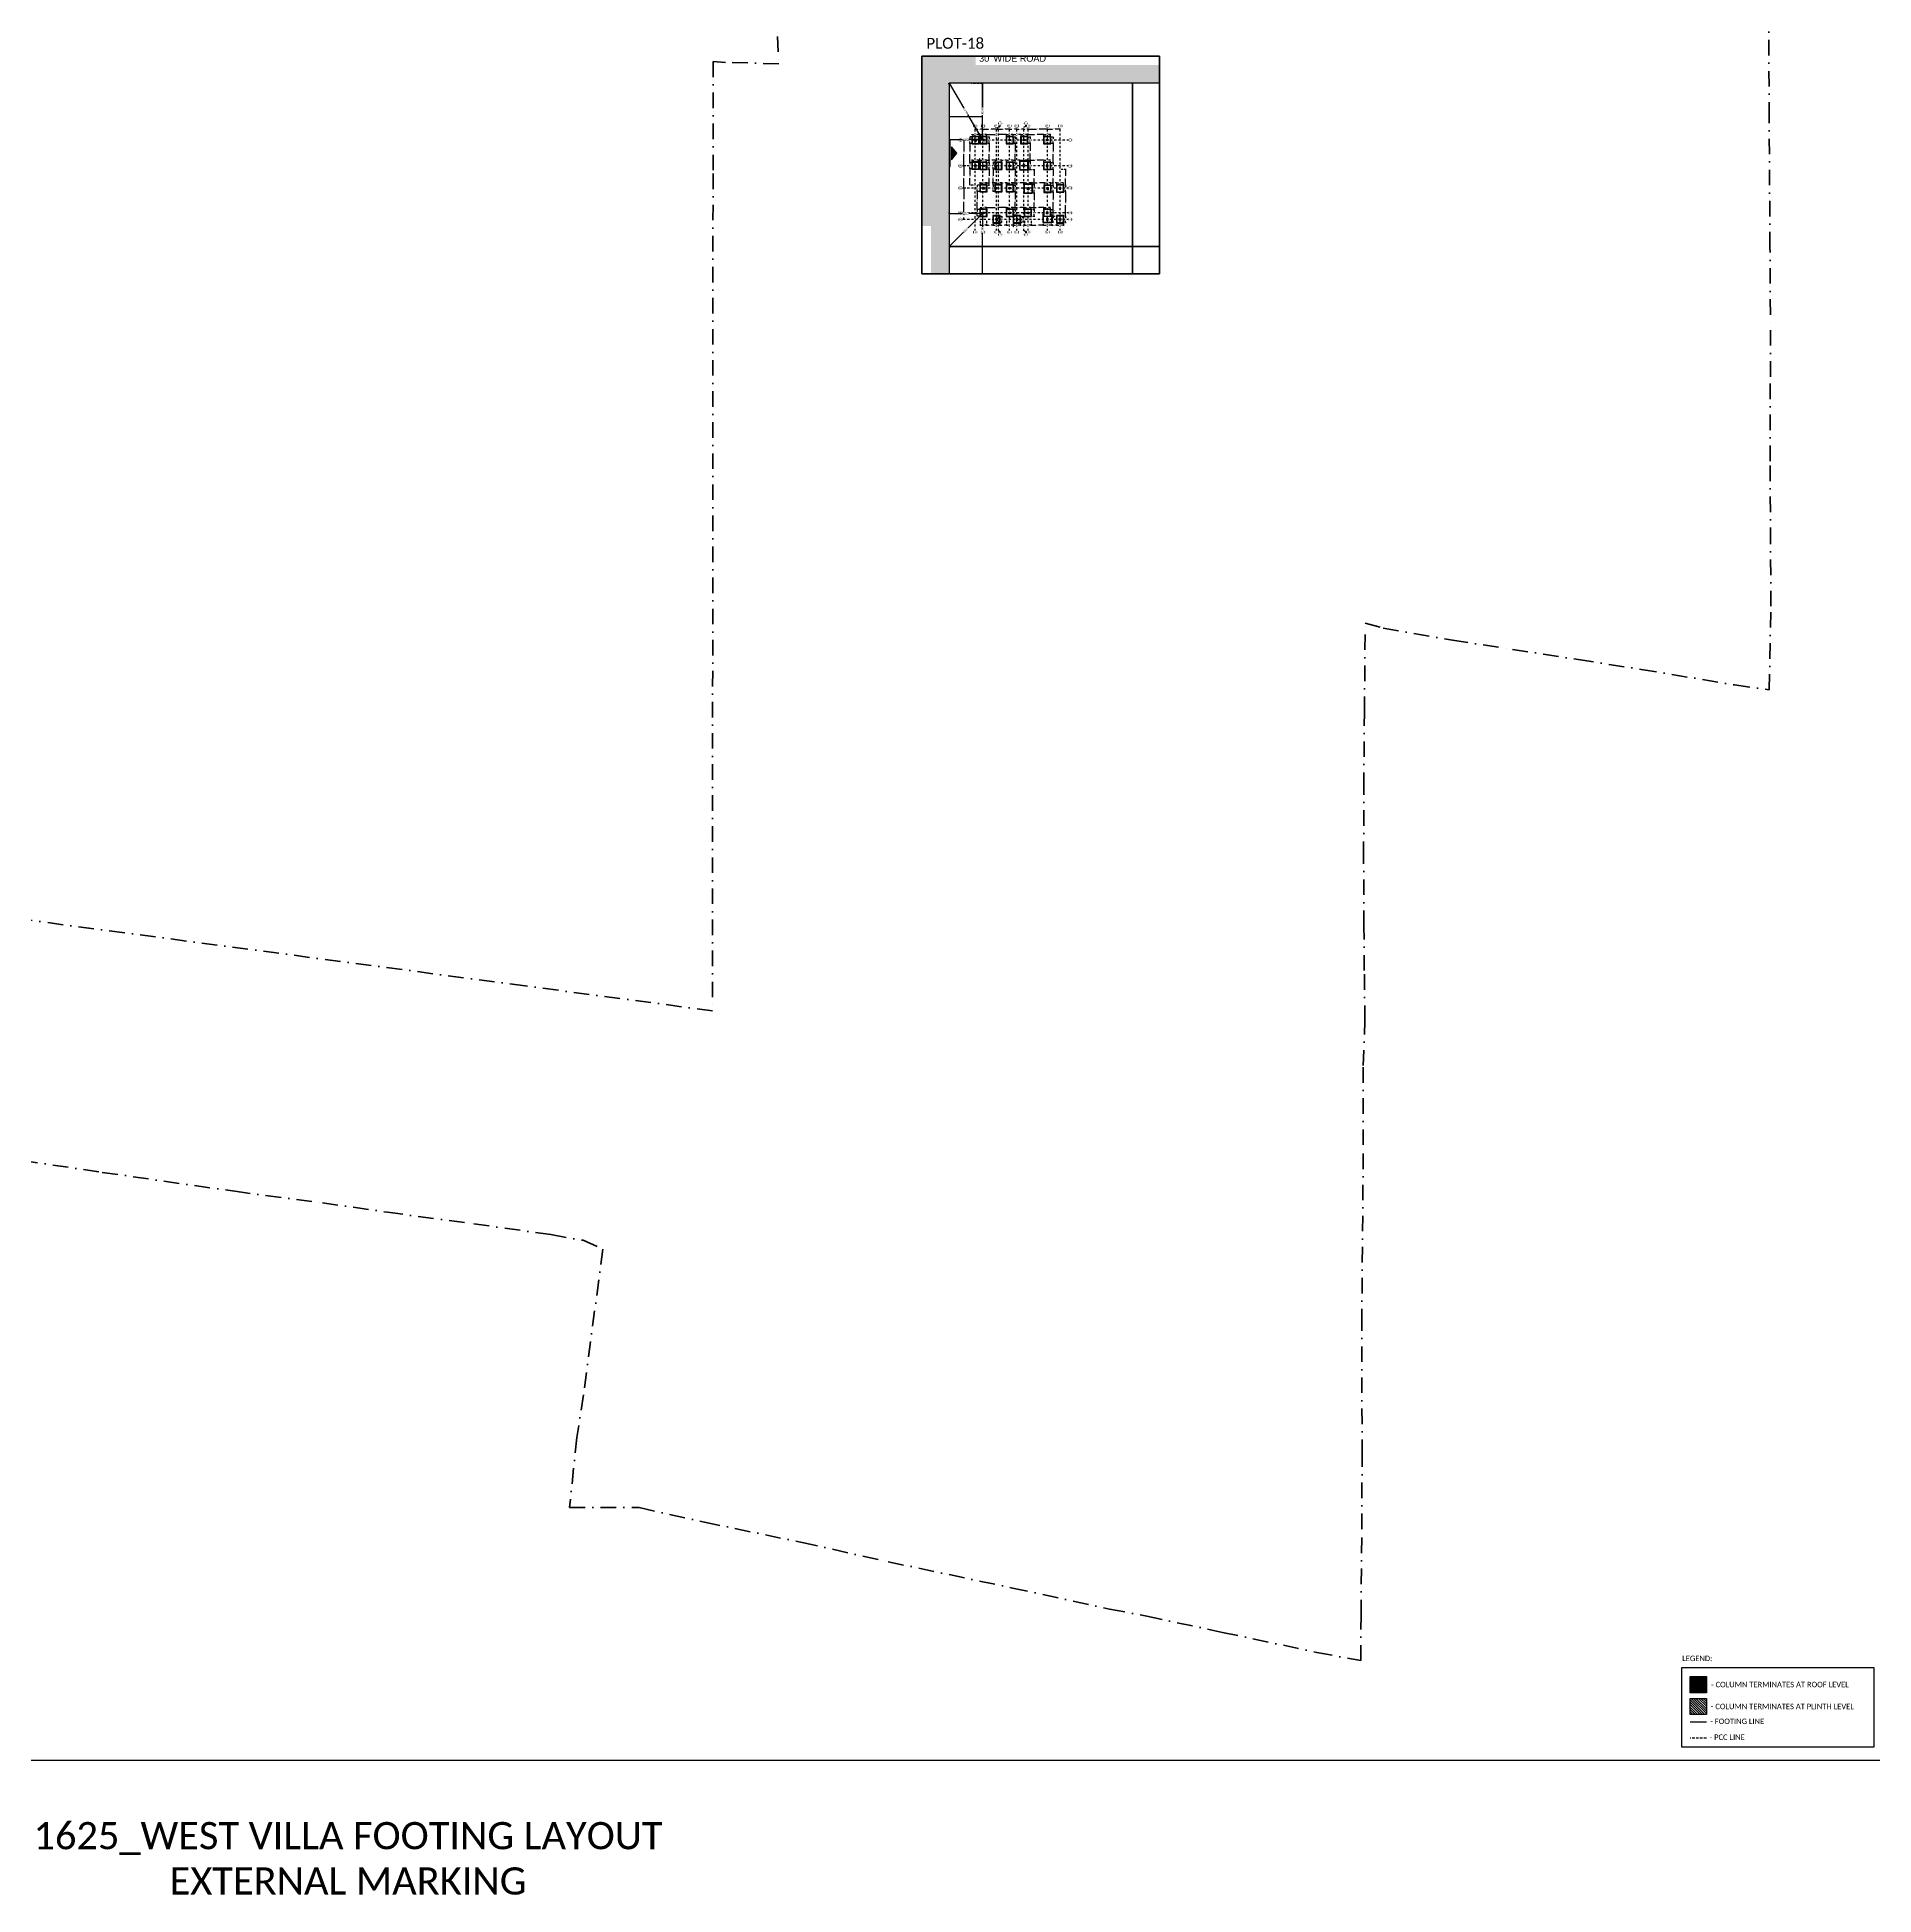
# Model space of a CAD drawing. Header units: millimetres. Extents: x -176651 to 954389, y -469666 to 486614.
# Drawn here: x 48944 to 386666, y -43080 to 298537 of the extents above; entities that cross this region are included whole.
import ezdxf
from ezdxf.xclip import XClip

# ---------------------------------------------------------------- set-up
doc = ezdxf.new("R2010")
doc.units = ezdxf.units.MM
doc.header["$LTSCALE"] = 150
doc.header["$XCLIPFRAME"] = 2
for name, pattern in [('3BHK-W(SB)$0$HIDDEN', [0.375, 0.25, -0.125]), ('DASHDOT', [25.4, 12.7, -6.35, 0, -6.35]), ('DASHDOTX2', [50.8, 25.4, -12.7, 0, -12.7]), ('HIDDEN2', [4.7625, 3.175, -1.5875])]:
    doc.linetypes.add(name, pattern=pattern)
for name, color, linetype in [('ad-Column', 3, 'Continuous'), ('ad-Column Hatch', 125, 'Continuous'), ('ad-Elevation 10', 8, 'Continuous'), ('ad-Entrance(1215)', 41, 'Continuous'), ('ad-Entrance(1625)', 2, 'Continuous'), ('ad-Footing line', 2, 'Continuous'), ('ad-Grid', 8, 'DASHDOTX2'), ('ad-Parking', 2, 'Continuous'), ('ad-PCC line', 8, 'HIDDEN2'), ('ad-RCC', 3, 'Continuous'), ('ad-RCC Hatch', 125, 'Continuous'), ('ad-Road', 2, 'Continuous'), ('ad-Road Hatch', 8, 'Continuous'), ('ad-Text', 7, 'Continuous'), ('ad-Text main', 7, 'Continuous')]:
    doc.layers.add(name, color=color, linetype=linetype)
for name, color, linetype, true_color in [('ad-Dimension', 5, 'Continuous', 0x0000ff), ('ad-External Dimensions', 5, 'Continuous', 0x0000ff), ('ad-Foundation text', 6, 'Continuous', 0xff00ff), ('ad-Plot Boundary', 6, 'Continuous', 0xff00ff)]:
    doc.layers.add(name, color=color, linetype=linetype, true_color=true_color)
doc.layers.add('ad-Site Boundary', color=1, linetype='DASHDOT', lineweight=35, true_color=0xff0000)
doc.styles.add('6 A E W_Core_Typical$0$Standard', font='arial.ttf')
doc.styles.add('MtX_Century_Gothic', font='GOTHIC.TTF')
doc.styles.add('ROMANS-TITLE', font='arial.ttf', dxfattribs={"width": 0.8})
doc.styles.get("Standard").update_dxf_attribs({"font": 'calibril.ttf'})
doc.dimstyles.new('A-75-DIM-INT (Framing)', dxfattribs={"dimscale": 100, "dimtxt": 1.6, "dimasz": 1, "dimexe": 1, "dimexo": 1, "dimgap": 0.5, "dimtad": 0, "dimdec": 0, "dimdsep": 46, "dimtxsty": 'Standard', "dimblk": 'ARCHTICK', "dimcen": 0.025, "dimclrd": 5, "dimclre": 5, "dimclrt": 256, "dimazin": 2, "dimtfac": 1, "dimtdec": 0, "dimtmove": 1, "dimatfit": 0, "dimldrblk": 'ARCHTICK', "dimfxl": 1, "dimfxlon": 1, "dimtfill": 1, "dimtolj": 1, "dimtzin": 0, "dimarcsym": 0})

# ---------------------------------------------------------------- blocks, each defined once
blk = doc.blocks.new('A$C4fb60e89')
at = {"layer": 'ad-Road Hatch', "ltscale": 5, "transparency": 33554687}
h = blk.add_hatch(dxfattribs=at)
h.set_pattern_fill('AR-HBONE', color=256, scale=15)
h.set_pattern_definition([(45, (-193247.7, -428758.8), (0, 2155.2615), [4572, -1524]), (135, (-192170.1, -427681.1), (2e-13, 2155.2615), [4572, -1524])])
h.paths.add_polyline_path([(175594, -250241), (169178, -249341), (167473, -249057), (167473, -138694), (101313, -138694), (101313, -199954), (101308, -237995), (101040, -268291), (101008, -280968), (101066, -293684), (101243, -311127), (100910, -319344), (100949, -333937), (100669, -366960), (100727, -390983), (100669, -404586), (100538, -420418), (100467, -428759), (92426, -427265), (92163, -427209), (92163, -321454), (24803, -321454), (24803, -412961), (15653, -411029), (15654, -321452), (-19535, -321452), (-34427, -319477), (-65207, -315395), (-171770, -301268), (-185854, -298333), (-193248, -296832), (-193244, -292908), (-191914, -285219), (-191839, -284679), (-183397, -286393), (-169723, -289243), (-53141, -304698), (-18730, -309262), (15653, -309262), (15653, 703), (24803, 1115), (24803, -129544), (92163, -129544), (92163, 15133), (101313, 17713), (101313, -129544), (167473, -129544), (167473, 35552), (175738, 37855), (175849, 28595), (175836, 25947), (175777, 14040), (175855, 2316), (175660, -18036), (175731, -34039), (175718, -46839), (175673, -63402), (175816, -82072), (175542, -106356), (175490, -124641), (175575, -145019), (175731, -168892), (175797, -181269), (175797, -192667), (175744, -208200), (175829, -223277), (175888, -234871)])
h.paths.add_polyline_path([(24803, -309264), (92163, -309264), (92163, -138694), (24803, -138694)], flags=16)
at = {"layer": 'ad-Road', "ltscale": 5}
for points in [[(175594, -250241), (169178, -249341), (167473, -249057), (167473, -138694), (101313, -138694), (101313, -199954), (101308, -237995), (101040, -268291), (101008, -280968), (101066, -293684), (101243, -311127), (100910, -319344), (100949, -333937), (100669, -366960), (100727, -390983), (100669, -404586), (100538, -420418), (100467, -428759), (92426, -427265), (92163, -427209), (92163, -321454), (24803, -321454), (24803, -412961), (15653, -411029), (15654, -321452), (-19535, -321452), (-34427, -319477), (-65207, -315395), (-171770, -301268), (-185854, -298333), (-193248, -296832), (-193244, -292908), (-191914, -285219), (-191839, -284679), (-183397, -286393), (-169723, -289243), (-53141, -304698), (-18730, -309262), (15653, -309262), (15653, 703), (24803, 1115), (24803, -129544), (92163, -129544), (92163, 15133), (101313, 17713), (101313, -129544), (167473, -129544), (167473, 35552), (175738, 37855), (175849, 28595), (175836, 25947), (175777, 14040), (175855, 2316), (175660, -18036), (175731, -34039), (175718, -46839), (175673, -63402), (175816, -82072), (175542, -106356), (175490, -124641), (175575, -145019), (175731, -168892), (175797, -181269), (175797, -192667), (175744, -208200), (175829, -223277), (175888, -234871)], [(24803, -309264), (92163, -309264), (92163, -138694), (24803, -138694)]]:
    blk.add_lwpolyline(points, close=True, dxfattribs=at)
at = {"layer": 'ad-Text', "linetype": 'Continuous', "char_height": 1250, "width": 56881.51, "attachment_point": 5, "style": 'MtX_Century_Gothic', "bg_fill": 3, "box_fill_scale": 1.5, "bg_fill_color": 257, "bg_fill_transparency": 0}
for s, insert, rotation in [("\\pxqd;30' WIDE ROAD", (20228, -69124), 90), ("\\pxqd;30' WIDE ROAD", (96738, -69124), 90), ("\\pxqd;30' WIDE ROAD", (171095, -67965), 90), ("\\pxqd;30' WIDE ROAD", (20228, -194004), 90), ("\\pxqd;30' WIDE ROAD", (96738, -194004), 90), ("\\pxqd;30' WIDE ROAD", (172048, -194004), 90), ("\\pxqd;40' WIDE ROAD", (-97589, -305418), 352.01854), ("\\pxqd;30' WIDE ROAD", (20228, -366657), 90), ("\\pxqd;30' WIDE ROAD", (96738, -366657), 90)]:
    blk.add_mtext(s, dxfattribs=dict(at, insert=insert, rotation=rotation))
at = {"layer": 'ad-Text', "linetype": 'Continuous', "char_height": 1250, "attachment_point": 5, "style": 'MtX_Century_Gothic', "bg_fill": 3, "box_fill_scale": 1.5, "bg_fill_color": 257, "bg_fill_transparency": 0}
for s, insert, width in [("\\pxqd;30' WIDE ROAD", (58483, -134119), 56347.04), ("\\pxqd;40' WIDE ROAD", (58483, -315359), 56881.51)]:
    blk.add_mtext(s, dxfattribs=dict(at, insert=insert, width=width))
blk = doc.blocks.new('zw$E7CA')
at = {"layer": 'ad-Plot Boundary'}
blk.add_lwpolyline([(0, 0), (33680, 0), (33680, 30050), (0, 30050)], close=True, dxfattribs=at)
blk = doc.blocks.new('A$Cde044142')
at = {"layer": 'ad-Plot Boundary'}
blk.add_lwpolyline([(0, 0), (33080, 0), (33080, 30630), (0, 30630)], close=True, dxfattribs=at)
blk = doc.blocks.new('zw$A88E')
at = {"layer": 'ad-Plot Boundary'}
for points in [[(-41344, -44879), (-8264, -44879), (-8264, -2303), (-24763, -6893), (-41344, -11156)], [(-74424, -44879), (-41344, -44879), (-41344, -11156), (-58017, -15481), (-74424, -20142)], [(-117254, -77249), (-83574, -77249), (-83574, -22722), (-101518, -27538), (-117254, -31739)], [(-150934, -77249), (-117254, -77249), (-117254, -31739), (-130021, -35213), (-131749, -35878), (-150934, -36740)], [(-175738, -37855), (-160084, -37152), (-160084, -117526), (-183704, -117526), (-176003, -42663)], [(-160084, -117526), (-160084, -172968), (-182261, -172968), (-182497, -167947), (-183679, -157369), (-184730, -145524), (-187633, -118612), (-183704, -117526)], [(-74430, -275850), (-71144, -276750), (-58408, -278973), (-41344, -281589), (-41344, -237809), (-74424, -237809)], [(-41344, -281589), (-23704, -284340), (-8264, -286912), (-8264, -237809), (-41344, -237809)], [(-150934, -314069), (-117254, -314069), (-117254, -266699), (-150934, -266699)], [(-117254, -307369), (-83574, -307369), (-83574, -266699), (-117254, -266699)], [(-117254, -347119), (-83574, -347119), (-83574, -307369), (-117254, -307369)], [(-150934, -347119), (-117254, -347119), (-117254, -314069), (-150934, -314069)]]:
    blk.add_lwpolyline(points, close=True, dxfattribs=at)
at = {"layer": 'ad-Plot Boundary', "ltscale": 5}
for points in [[(-194368, -206599), (-160084, -206599), (-160084, -172968), (-182261, -172968), (-192062, -172721), (-194342, -172551)], [(-194389, -236649), (-160084, -236649), (-160084, -206599), (-194368, -206599)], [(-194411, -266699), (-160084, -266699), (-160084, -236649), (-194389, -236649)], [(-194444, -314067), (-160084, -314067), (-160084, -266699), (-194411, -266699)], [(-194468, -347117), (-160084, -347117), (-160084, -314067), (-194444, -314067)], [(-368986, -334687), (-368989, -337740), (-371134, -349465), (-373560, -367195), (-338868, -372204), (-334720, -340818), (-347508, -339123), (-361592, -336188), (-368986, -334687)], [(-334720, -340818), (-303171, -345001), (-307365, -376729), (-327072, -373827), (-338868, -372204)], [(-303171, -345001), (-307365, -376729), (-282292, -380322), (-276202, -381127), (-271974, -349136)], [(-276202, -381127), (-266173, -382428), (-254226, -384169), (-245192, -385377), (-240945, -353250), (-271974, -349136)], [(-214624, -390951), (-218257, -389327), (-224158, -388291), (-238328, -386295), (-245192, -385377), (-240945, -353250), (-210179, -357330)], [(-214414, -389359), (-160084, -389359), (-160084, -359309), (-195260, -359309), (-210179, -357330)], [(-218432, -419409), (-160084, -419409), (-160084, -389359), (-214414, -389359), (-214624, -390951), (-215394, -396770), (-216370, -404153), (-218165, -417733)], [(-218432, -419409), (-160084, -419409), (-160084, -448884), (-177957, -444906), (-195916, -441169), (-207921, -438489), (-220734, -438489), (-219411, -425564)], [(-150934, -450816), (-139301, -453272), (-121446, -457132), (-117254, -457945), (-117254, -419409), (-150934, -419409)], [(-117254, -457945), (-114586, -458463), (-100664, -461423), (-83574, -465065), (-83574, -419409), (-117254, -419409)]]:
    blk.add_lwpolyline(points, close=True, dxfattribs=at)
for name, p in [('A$Cde044142', (-74424, -75509)), ('A$Cde044142', (-41344, -75509)), ('zw$E7CA', (-150934, -107299)), ('zw$E7CA', (-117254, -107299)), ('A$Cde044142', (-74424, -106139)), ('A$Cde044142', (-41344, -106139)), ('zw$E7CA', (-150934, -137349)), ('zw$E7CA', (-117254, -137349)), ('A$Cde044142', (-74424, -136769)), ('A$Cde044142', (-41344, -136769)), ('zw$E7CA', (-150934, -167399)), ('zw$E7CA', (-117254, -167399)), ('A$Cde044142', (-74424, -167399)), ('A$Cde044142', (-41344, -167399)), ('zw$E7CA', (-150934, -206599)), ('zw$E7CA', (-117254, -206599)), ('A$Cde044142', (-74424, -207179)), ('A$Cde044142', (-41344, -207179)), ('zw$E7CA', (-150934, -236649)), ('zw$E7CA', (-117254, -236649)), ('A$Cde044142', (-74424, -237809)), ('A$Cde044142', (-41344, -237809)), ('zw$E7CA', (-150934, -266699)), ('zw$E7CA', (-117254, -266699)), ('zw$E7CA', (-150934, -389359)), ('zw$E7CA', (-117254, -389359)), ('zw$E7CA', (-150934, -419409)), ('zw$E7CA', (-117254, -419409))]:
    blk.add_blockref(name, p, dxfattribs=at)
blk = doc.blocks.new('zw$944D')
at = {"layer": 'ad-Parking', "ltscale": 5}
blk.add_lwpolyline([(0, 0), (6100, 0), (6100, 6100), (0, 6100)], close=True, dxfattribs=at)
blk = doc.blocks.new('zw$2786')
at = {"layer": 'ad-Parking', "ltscale": 5}
blk.add_lwpolyline([(113209, 95420), (119309, 95420), (119309, 98470), (113209, 98470)], close=True, dxfattribs=at)
for p in [(97959, 88153), (36699, 75772), (113209, 67633), (173269, 67633), (36699, 35263), (97959, 35263), (113209, 37003), (173269, 37003), (36699, 5213), (97959, 5213), (113209, 6373), (173269, 6373), (36699, -24837), (97959, -24837), (113209, -24257), (173269, -24257), (21449, -60456), (36699, -64037), (97959, -64037), (113209, -64037), (173269, -64037), (21449, -94087), (36699, -94087), (97959, -94087), (113209, -94667), (173269, -94667), (21449, -124137), (36699, -124137), (113209, -125297), (173269, -125297), (21448, -154187), (36699, -154187), (97959, -154187), (97959, -194857), (21448, -201555), (36699, -201557), (21449, -246797), (36699, -246797), (97959, -246797), (21449, -276847), (36699, -276847), (97959, -276847), (21449, -306897), (36699, -306897), (97959, -306897)]:
    blk.add_blockref('zw$944D', p, dxfattribs=at)
at = {"layer": 'ad-Parking', "ltscale": 5, "rotation": 352.3389705330779}
for p in [(-153946, -227439), (-122397, -231621), (-91200, -235757), (-60171, -239870), (-29405, -243950)]:
    blk.add_blockref('zw$944D', p, dxfattribs=at)
blk = doc.blocks.new('zw$1D4B')
at = {"ltscale": 5}
for points in [[(113203, -157238), (146289, -157238)], [(146289, -162977), (179369, -162977)], [(-22532, -238720), (-22532, -270747)], [(-26781, -270747), (-26781, -300797)], [(36699, -332204), (70379, -332207)], [(70379, -339333), (104059, -339333)]]:
    blk.add_lwpolyline(points, dxfattribs=at)
blk = doc.blocks.new('zw$7D6D')
at = {"layer": 'ad-Entrance(1215)', "ltscale": 5}
h = blk.add_hatch(color=256, dxfattribs=at)
h.dxf.hatch_style = 1
h.paths.add_polyline_path([(-400, -905), (-400, -3355), (-1400, -2130)])
for points in [[(-200, 0), (0, 0), (0, -4260), (-200, -4260)], [(-400, -905), (-400, -3355), (-1400, -2130)]]:
    blk.add_lwpolyline(points, close=True, dxfattribs=at)
blk = doc.blocks.new('zw$68CA')
at = {"layer": 'ad-Entrance(1625)', "ltscale": 5}
h = blk.add_hatch(color=256, dxfattribs=at)
h.dxf.hatch_style = 1
h.paths.add_polyline_path([(-400, -1187.5), (-400, -3637.5), (-1400, -2412.5)])
for points in [[(-200, 0), (0, 0), (0, -4825), (-200, -4825)], [(-400, -1187.5), (-400, -3637.5), (-1400, -2412.5)]]:
    blk.add_lwpolyline(points, close=True, dxfattribs=at)
blk = doc.blocks.new('zw$9E45')
at = {"layer": 'ad-Entrance(1625)', "ltscale": 5, "xscale": -1}
for p in [(101313, 12546), (24803, -19824), (101313, -18084), (24803, -49874), (101313, -48714), (24803, -79924), (101313, -79344), (24803, -109974), (101313, -109974), (24803, -149174), (101313, -149754), (24803, -179224), (101313, -180384), (24803, -209274), (101313, -218425), (24803, -256644), (24803, -289694), (24803, -331934), (24803, -361984), (24803, -393391)]:
    blk.add_blockref('zw$68CA', p, dxfattribs=at)
at = {"layer": 'ad-Entrance(1625)', "ltscale": 5}
for p in [(167473, 12546), (92163, -19824), (167473, -18084), (92163, -49874), (167473, -48714), (92163, -79924), (167473, -79344), (92163, -109974), (167473, -109974), (15653, -149174), (92163, -149174), (167473, -149754), (15653, -179224), (92163, -179224), (167473, -180384), (15653, -209274), (92163, -209274), (167473, -224164), (92163, -246894), (15653, -256644), (15653, -289694), (92163, -289694), (15653, -331934), (92163, -331934), (15653, -361984), (92163, -361984), (15653, -387654), (92163, -400520)]:
    blk.add_blockref('zw$68CA', p, dxfattribs=at)
for p, rotation in [((-177886, -299993), 78.19474085983224), ((-143324, -305039), 82.4486906149616), ((-111762, -309223), 82.4486906149616), ((-80578, -313357), 82.4486906149616), ((-49536, -317473), 82.4486906149616)]:
    blk.add_blockref('zw$68CA', p, dxfattribs=dict(at, rotation=rotation))
blk = doc.blocks.new("Plot's Boundary")
at = {"layer": 'ad-Road', "ltscale": 5}
blk.add_blockref('A$C4fb60e89', (191839, 428759), dxfattribs=at)
at = {"ltscale": 5}
blk.add_lwpolyline([(173123, 139322), (142643, 139322), (142643, 123538), (173109, 119497)], close=True, dxfattribs=at)
blk.add_blockref('zw$1D4B', (179944, 348002), dxfattribs=at)
at = {"layer": 'ad-Entrance(1215)', "ltscale": 5}
blk.add_blockref('zw$7D6D', (319100, 137800), dxfattribs=at)
at = {"layer": 'ad-Parking', "ltscale": 5}
blk.add_blockref('zw$2786', (179944, 348002), dxfattribs=at)
at = {"layer": 'ad-Plot Boundary', "ltscale": 5}
blk.add_blockref('zw$A88E', (367577, 466614), dxfattribs=at)
at = {"layer": 'ad-Text', "linetype": 'Continuous', "insert": (158456, 130382), "char_height": 1800, "width": 10232.33, "attachment_point": 5, "style": 'MtX_Century_Gothic', "bg_fill": 3, "box_fill_scale": 1.5, "bg_fill_color": 257, "bg_fill_transparency": 0}
blk.add_mtext('HT YARD AREA', dxfattribs=at)
at = {"layer": 'ad-Entrance(1625)', "ltscale": 5}
blk.add_blockref('zw$9E45', (191839, 428759), dxfattribs=at)
blk = doc.blocks.new('_ArchTick')
at = {"color": 0, "linetype": 'ByBlock', "const_width": 0.15}
blk.add_lwpolyline([(-0.5, -0.5), (0.5, 0.5)], dxfattribs=at)
blk = doc.blocks.new('*D345')
at = {"layer": 'ad-Dimension', "lineweight": -2}
for p, q in [((115, 15070), (115, 15574)), ((115, 15494), (1128, 15494)), ((2605, 15494), (1592, 15494)), ((2605, 15194), (2605, 15574))]:
    blk.add_line(p, q, dxfattribs=at)
at = {"layer": 'ad-Dimension', "lineweight": -2, "xscale": 80, "yscale": 80, "zscale": 80, "rotation": 180}
blk.add_blockref('_ArchTick', (115, 15494), dxfattribs=at)
at = {"layer": 'ad-Dimension', "lineweight": -2, "xscale": 80, "yscale": 80, "zscale": 80}
blk.add_blockref('_ArchTick', (2605, 15494), dxfattribs=at)
at = {"layer": 'ad-Dimension', "insert": (1360, 15494), "char_height": 128, "attachment_point": 5, "bg_fill": 3, "box_fill_scale": 1.1, "bg_fill_color": 257, "bg_fill_transparency": 0}
blk.add_mtext('\\A1;2490', dxfattribs=at)
at = {"layer": 'Defpoints', "color": 0}
for p in [(115, 14990), (2605, 15494), (2605, 15114)]:
    blk.add_point(p, dxfattribs=at)
blk = doc.blocks.new('*D346')
at = {"layer": 'ad-Dimension', "lineweight": -2}
for p, q in [((2605, 15171), (2605, 15574)), ((2605, 15494), (2945, 15494)), ((2695, 15755), (2775, 15755)), ((2775, 15755), (2775, 15494)), ((2945, 15194), (2945, 15574))]:
    blk.add_line(p, q, dxfattribs=at)
at = {"layer": 'ad-Dimension', "lineweight": -2, "xscale": 80, "yscale": 80, "zscale": 80, "rotation": 180}
blk.add_blockref('_ArchTick', (2605, 15494), dxfattribs=at)
at = {"layer": 'ad-Dimension', "lineweight": -2, "xscale": 80, "yscale": 80, "zscale": 80}
blk.add_blockref('_ArchTick', (2945, 15494), dxfattribs=at)
at = {"layer": 'ad-Dimension', "insert": (2514, 15755), "char_height": 128, "attachment_point": 5, "bg_fill": 3, "box_fill_scale": 1.1, "bg_fill_color": 257, "bg_fill_transparency": 0}
blk.add_mtext('\\A1;340', dxfattribs=at)
at = {"layer": 'Defpoints', "color": 0}
for p in [(2605, 15091), (2945, 15494), (2945, 15114)]:
    blk.add_point(p, dxfattribs=at)
blk = doc.blocks.new('*D347')
at = {"layer": 'ad-Dimension', "lineweight": -2}
for p, q in [((2945, 15206), (2945, 15586)), ((2945, 15506), (3738, 15506)), ((4995, 15506), (4202, 15506)), ((4995, 15206), (4995, 15586))]:
    blk.add_line(p, q, dxfattribs=at)
at = {"layer": 'ad-Dimension', "lineweight": -2, "xscale": 80, "yscale": 80, "zscale": 80, "rotation": 180}
blk.add_blockref('_ArchTick', (2945, 15506), dxfattribs=at)
at = {"layer": 'ad-Dimension', "lineweight": -2, "xscale": 80, "yscale": 80, "zscale": 80}
blk.add_blockref('_ArchTick', (4995, 15506), dxfattribs=at)
at = {"layer": 'ad-Dimension', "insert": (3970, 15506), "char_height": 128, "attachment_point": 5, "bg_fill": 3, "box_fill_scale": 1.1, "bg_fill_color": 257, "bg_fill_transparency": 0}
blk.add_mtext('\\A1;2050', dxfattribs=at)
at = {"layer": 'Defpoints', "color": 0}
for p in [(2945, 15126), (4995, 15506), (4995, 15126)]:
    blk.add_point(p, dxfattribs=at)
blk = doc.blocks.new('*D348')
at = {"layer": 'ad-Dimension', "lineweight": -2}
for p, q in [((4995, 15105), (4995, 15586)), ((4995, 15506), (5427, 15506)), ((6310, 15506), (5878, 15506)), ((6310, 15206), (6310, 15586))]:
    blk.add_line(p, q, dxfattribs=at)
at = {"layer": 'ad-Dimension', "lineweight": -2, "xscale": 80, "yscale": 80, "zscale": 80, "rotation": 180}
blk.add_blockref('_ArchTick', (4995, 15506), dxfattribs=at)
at = {"layer": 'ad-Dimension', "lineweight": -2, "xscale": 80, "yscale": 80, "zscale": 80}
blk.add_blockref('_ArchTick', (6310, 15506), dxfattribs=at)
at = {"layer": 'ad-Dimension', "insert": (5653, 15506), "char_height": 128, "attachment_point": 5, "bg_fill": 3, "box_fill_scale": 1.1, "bg_fill_color": 257, "bg_fill_transparency": 0}
blk.add_mtext('\\A1;1315', dxfattribs=at)
at = {"layer": 'Defpoints', "color": 0}
for p in [(4995, 15025), (6310, 15506), (6310, 15126)]:
    blk.add_point(p, dxfattribs=at)
blk = doc.blocks.new('*D349')
at = {"layer": 'ad-Dimension', "lineweight": -2}
for p, q in [((7640, 15206), (7640, 15586)), ((7640, 15506), (7851, 15506)), ((8425, 15506), (8214, 15506)), ((8425, 15206), (8425, 15586))]:
    blk.add_line(p, q, dxfattribs=at)
at = {"layer": 'ad-Dimension', "lineweight": -2, "xscale": 80, "yscale": 80, "zscale": 80, "rotation": 180}
blk.add_blockref('_ArchTick', (7640, 15506), dxfattribs=at)
at = {"layer": 'ad-Dimension', "lineweight": -2, "xscale": 80, "yscale": 80, "zscale": 80}
blk.add_blockref('_ArchTick', (8425, 15506), dxfattribs=at)
at = {"layer": 'ad-Dimension', "insert": (8032, 15506), "char_height": 128, "attachment_point": 5, "bg_fill": 3, "box_fill_scale": 1.1, "bg_fill_color": 257, "bg_fill_transparency": 0}
blk.add_mtext('\\A1;785', dxfattribs=at)
at = {"layer": 'Defpoints', "color": 0}
for p in [(7640, 15126), (8425, 15506), (8425, 15126)]:
    blk.add_point(p, dxfattribs=at)
blk = doc.blocks.new('*D350')
at = {"layer": 'ad-Dimension', "lineweight": -2}
for p, q in [((8425, 15206), (8425, 15586)), ((8425, 15506), (9984, 15506)), ((12005, 15506), (10446, 15506)), ((12005, 15206), (12005, 15586))]:
    blk.add_line(p, q, dxfattribs=at)
at = {"layer": 'ad-Dimension', "lineweight": -2, "xscale": 80, "yscale": 80, "zscale": 80, "rotation": 180}
blk.add_blockref('_ArchTick', (8425, 15506), dxfattribs=at)
at = {"layer": 'ad-Dimension', "lineweight": -2, "xscale": 80, "yscale": 80, "zscale": 80}
blk.add_blockref('_ArchTick', (12005, 15506), dxfattribs=at)
at = {"layer": 'ad-Dimension', "insert": (10215, 15506), "char_height": 128, "attachment_point": 5, "bg_fill": 3, "box_fill_scale": 1.1, "bg_fill_color": 257, "bg_fill_transparency": 0}
blk.add_mtext('\\A1;3580', dxfattribs=at)
at = {"layer": 'Defpoints', "color": 0}
for p in [(8425, 15126), (12005, 15506), (12005, 15126)]:
    blk.add_point(p, dxfattribs=at)
blk = doc.blocks.new('*D338')
at = {"layer": 'ad-Dimension', "lineweight": -2}
for p, q in [((12005, 15206), (12005, 15586)), ((12005, 15506), (12938, 15506)), ((14335, 15506), (13402, 15506)), ((14335, 15206), (14335, 15586))]:
    blk.add_line(p, q, dxfattribs=at)
at = {"layer": 'ad-Dimension', "lineweight": -2, "xscale": 80, "yscale": 80, "zscale": 80, "rotation": 180}
blk.add_blockref('_ArchTick', (12005, 15506), dxfattribs=at)
at = {"layer": 'ad-Dimension', "lineweight": -2, "xscale": 80, "yscale": 80, "zscale": 80}
blk.add_blockref('_ArchTick', (14335, 15506), dxfattribs=at)
at = {"layer": 'ad-Dimension', "insert": (13170, 15506), "char_height": 128, "attachment_point": 5, "bg_fill": 3, "box_fill_scale": 1.1, "bg_fill_color": 257, "bg_fill_transparency": 0}
blk.add_mtext('\\A1;2330', dxfattribs=at)
at = {"layer": 'Defpoints', "color": 0}
for p in [(12005, 15126), (14335, 15506), (14335, 15126)]:
    blk.add_point(p, dxfattribs=at)
blk = doc.blocks.new('*D339')
at = {"layer": 'ad-Dimension', "lineweight": -2}
for p, q in [((-3032, 13505), (-3471, 13505)), ((-3391, 13505), (-3391, 11367)), ((-3391, 8760), (-3391, 10898)), ((-3032, 8760), (-3471, 8760))]:
    blk.add_line(p, q, dxfattribs=at)
at = {"layer": 'Defpoints', "color": 0}
for p in [(-2952, 13505), (-3391, 8760), (-2952, 8760)]:
    blk.add_point(p, dxfattribs=at)
at = {"layer": 'ad-Dimension', "lineweight": -2, "xscale": 80, "yscale": 80, "zscale": 80}
for p, rotation in [((-3391, 13505), 90), ((-3391, 8760), 270)]:
    blk.add_blockref('_ArchTick', p, dxfattribs=dict(at, rotation=rotation))
at = {"layer": 'ad-Dimension', "insert": (-3391, 11132), "char_height": 128, "attachment_point": 5, "rotation": 90, "bg_fill": 3, "box_fill_scale": 1.1, "bg_fill_color": 257, "bg_fill_transparency": 0}
blk.add_mtext('\\A1;4745', dxfattribs=at)
blk = doc.blocks.new('*D340')
at = {"layer": 'ad-Dimension', "lineweight": -2}
for p, q in [((-3032, 8760), (-3460, 8760)), ((-3380, 8760), (-3380, 6928)), ((-3132, 4630), (-3460, 4630)), ((-3380, 4630), (-3380, 6462))]:
    blk.add_line(p, q, dxfattribs=at)
at = {"layer": 'Defpoints', "color": 0}
for p in [(-2952, 8760), (-3380, 4630), (-3052, 4630)]:
    blk.add_point(p, dxfattribs=at)
at = {"layer": 'ad-Dimension', "lineweight": -2, "xscale": 80, "yscale": 80, "zscale": 80}
for p, rotation in [((-3380, 8760), 90), ((-3380, 4630), 270)]:
    blk.add_blockref('_ArchTick', p, dxfattribs=dict(at, rotation=rotation))
at = {"layer": 'ad-Dimension', "insert": (-3380, 6695), "char_height": 128, "attachment_point": 5, "rotation": 90, "bg_fill": 3, "box_fill_scale": 1.1, "bg_fill_color": 257, "bg_fill_transparency": 0}
blk.add_mtext('\\A1;4130', dxfattribs=at)
blk = doc.blocks.new('*D341')
at = {"layer": 'ad-Dimension', "lineweight": -2}
for p, q in [((-3032, 4630), (-3460, 4630)), ((-3380, 4630), (-3380, 2607)), ((-3132, 115), (-3460, 115)), ((-3380, 115), (-3380, 2138))]:
    blk.add_line(p, q, dxfattribs=at)
at = {"layer": 'Defpoints', "color": 0}
for p in [(-2952, 4630), (-3380, 115), (-3052, 115)]:
    blk.add_point(p, dxfattribs=at)
at = {"layer": 'ad-Dimension', "lineweight": -2, "xscale": 80, "yscale": 80, "zscale": 80}
for p, rotation in [((-3380, 4630), 90), ((-3380, 115), 270)]:
    blk.add_blockref('_ArchTick', p, dxfattribs=dict(at, rotation=rotation))
at = {"layer": 'ad-Dimension', "insert": (-3380, 2372), "char_height": 128, "attachment_point": 5, "rotation": 90, "bg_fill": 3, "box_fill_scale": 1.1, "bg_fill_color": 257, "bg_fill_transparency": 0}
blk.add_mtext('\\A1;4515', dxfattribs=at)
blk = doc.blocks.new('*D342')
at = {"layer": 'ad-Dimension', "lineweight": -2}
for p, q in [((-3121, 115), (-3471, 115)), ((-3391, 115), (-3391, -275)), ((-3210, -1115), (-3471, -1115)), ((-3391, -1115), (-3391, -725))]:
    blk.add_line(p, q, dxfattribs=at)
at = {"layer": 'ad-Dimension', "lineweight": -2, "xscale": 80, "yscale": 80, "zscale": 80}
for p, rotation in [((-3391, 115), 90), ((-3391, -1115), 270)]:
    blk.add_blockref('_ArchTick', p, dxfattribs=dict(at, rotation=rotation))
at = {"layer": 'ad-Dimension', "insert": (-3391, -500), "char_height": 128, "attachment_point": 5, "rotation": 90, "bg_fill": 3, "box_fill_scale": 1.1, "bg_fill_color": 257, "bg_fill_transparency": 0}
blk.add_mtext('\\A1;1230', dxfattribs=at)
at = {"layer": 'Defpoints', "color": 0}
for p in [(-3041, 115), (-3391, -1115), (-3130, -1115)]:
    blk.add_point(p, dxfattribs=at)
blk = doc.blocks.new('*D343')
at = {"layer": 'ad-Dimension', "lineweight": -2}
for p, q in [((-1305, 15096), (-1305, 15574)), ((-1305, 15494), (-820, 15494)), ((115, 15494), (-370, 15494)), ((115, 15070), (115, 15574))]:
    blk.add_line(p, q, dxfattribs=at)
at = {"layer": 'ad-Dimension', "lineweight": -2, "xscale": 80, "yscale": 80, "zscale": 80, "rotation": 180}
blk.add_blockref('_ArchTick', (-1305, 15494), dxfattribs=at)
at = {"layer": 'ad-Dimension', "lineweight": -2, "xscale": 80, "yscale": 80, "zscale": 80}
blk.add_blockref('_ArchTick', (115, 15494), dxfattribs=at)
at = {"layer": 'ad-Dimension', "insert": (-595, 15494), "char_height": 128, "attachment_point": 5, "bg_fill": 3, "box_fill_scale": 1.1, "bg_fill_color": 257, "bg_fill_transparency": 0}
blk.add_mtext('\\A1;1420', dxfattribs=at)
at = {"layer": 'Defpoints', "color": 0}
for p in [(-1305, 15494), (-1305, 15016), (115, 14990)]:
    blk.add_point(p, dxfattribs=at)
blk = doc.blocks.new('*D344')
at = {"layer": 'ad-Dimension', "lineweight": -2}
for p, q in [((6310, 15194), (6310, 15574)), ((6310, 15494), (6750, 15494)), ((7640, 15494), (7200, 15494)), ((7640, 15171), (7640, 15574))]:
    blk.add_line(p, q, dxfattribs=at)
at = {"layer": 'ad-Dimension', "lineweight": -2, "xscale": 80, "yscale": 80, "zscale": 80, "rotation": 180}
blk.add_blockref('_ArchTick', (6310, 15494), dxfattribs=at)
at = {"layer": 'ad-Dimension', "lineweight": -2, "xscale": 80, "yscale": 80, "zscale": 80}
blk.add_blockref('_ArchTick', (7640, 15494), dxfattribs=at)
at = {"layer": 'ad-Dimension', "insert": (6975, 15494), "char_height": 128, "attachment_point": 5, "bg_fill": 3, "box_fill_scale": 1.1, "bg_fill_color": 257, "bg_fill_transparency": 0}
blk.add_mtext('\\A1;1330', dxfattribs=at)
at = {"layer": 'Defpoints', "color": 0}
for p in [(6310, 15114), (7640, 15494), (7640, 15091)]:
    blk.add_point(p, dxfattribs=at)
blk = doc.blocks.new('zw$6AA0')
at = {"layer": 'ad-Column Hatch', "transparency": 33554687}
h = blk.add_hatch(color=256, dxfattribs=at)
h.dxf.hatch_style = 1
h.paths.add_polyline_path([(0, -230), (380, -230), (380, 0), (0, 0)])
at = {"layer": 'ad-Column'}
blk.add_lwpolyline([(0, -230), (380, -230), (380, 0), (0, 0)], close=True, dxfattribs=at)
blk = doc.blocks.new('zw$C199')
at = {"layer": 'ad-Column Hatch', "transparency": 33554687}
h = blk.add_hatch(color=256, dxfattribs=at)
h.dxf.hatch_style = 1
h.paths.add_polyline_path([(0, 0), (230, 0), (230, 230), (0, 230)])
at = {"layer": 'ad-Column'}
blk.add_lwpolyline([(0, 0), (230, 0), (230, 230), (0, 230)], close=True, dxfattribs=at)
blk = doc.blocks.new('A$C42b14ea2')
at = {"layer": 'ad-RCC Hatch', "transparency": 33554687}
h = blk.add_hatch(dxfattribs=at)
h.set_pattern_fill('ANSI31', color=256, scale=10)
h.set_pattern_definition([(45, (13250, 8645), (-22.45064, 22.45064), [])])
h.paths.add_polyline_path([(0, 0), (300, 0), (300, 300), (0, 300)])
at = {"layer": 'ad-RCC'}
blk.add_lwpolyline([(0, 0), (300, 0), (300, 300), (0, 300)], close=True, dxfattribs=at)
blk = doc.blocks.new('1625W_Columns')
at = {"layer": 'ad-Column'}
for name, p, rotation in [('zw$6AA0', (0, 13620), 359.9999999999993), ('zw$C199', (2830, 8645), 359.9999999999999), ('zw$6AA0', (12120, 8645), 179.9999999999998), ('zw$6AA0', (0, 4745), 359.9999999999993), ('zw$C199', (2830, 4515), 359.9999999999999), ('zw$6AA0', (12120, 0), 179.9999999999998)]:
    blk.add_blockref(name, p, dxfattribs=dict(at, rotation=rotation))
at = {"layer": 'ad-Column', "xscale": -1}
for p, rotation in [((5260, 13620), 359.9999999999999), ((7905, 13620), 359.9999999999999), ((12120, 13620), 359.9999999999999), ((0, 8645), 179.9999999999999), ((5260, 8875), 359.9999999999999), ((7755, 8645), 270), ((4880, 4515), 180), ((8540, 4365), 270), ((12120, 4365), 270), ((0, 0), 179.9999999999999), ((4880, 0), 180), ((8160, 0), 180)]:
    blk.add_blockref('zw$6AA0', p, dxfattribs=dict(at, rotation=rotation))
at = {"layer": 'ad-RCC', "xscale": -1, "rotation": 180}
blk.add_blockref('A$C42b14ea2', (-1420, 13620), dxfattribs=at)
at = {"layer": 'ad-RCC'}
for p in [(-1420, 8645), (2455, -1230), (6195, -1230), (11820, -1230)]:
    blk.add_blockref('A$C42b14ea2', p, dxfattribs=at)
at = {"layer": 'ad-RCC', "rotation": 180}
blk.add_blockref('A$C42b14ea2', (14450, 4745), dxfattribs=at)
at = {"layer": 'ad-RCC', "xscale": -1}
blk.add_blockref('A$C42b14ea2', (14450, -1230), dxfattribs=at)
blk = doc.blocks.new('*D25')
at = {"layer": 'ad-External Dimensions', "linetype": '3BHK-W(SB)$0$HIDDEN', "lineweight": -2}
for p, q in [((-670, 14150), (-670, 14608)), ((-410, 14185), (-410, 14608))]:
    blk.add_line(p, q, dxfattribs=at)
at = {"layer": 'ad-External Dimensions', "lineweight": -2}
for p, q in [((-670, 14528), (-410, 14528)), ((-623, 14733), (-543, 14733)), ((-543, 14733), (-540, 14528))]:
    blk.add_line(p, q, dxfattribs=at)
at = {"layer": 'ad-External Dimensions', "lineweight": -2, "xscale": 80, "yscale": 80, "zscale": 80, "rotation": 180}
blk.add_blockref('_ArchTick', (-670, 14528), dxfattribs=at)
at = {"layer": 'ad-External Dimensions', "lineweight": -2, "xscale": 80, "yscale": 80, "zscale": 80}
blk.add_blockref('_ArchTick', (-410, 14528), dxfattribs=at)
at = {"layer": 'ad-External Dimensions', "insert": (-806, 14733), "char_height": 128, "attachment_point": 5, "bg_fill": 3, "box_fill_scale": 1.1, "bg_fill_color": 257, "bg_fill_transparency": 0}
blk.add_mtext('\\A1;260', dxfattribs=at)
at = {"layer": 'Defpoints', "color": 0}
for p in [(-670, 14070), (-410, 14528), (-410, 14105)]:
    blk.add_point(p, dxfattribs=at)
blk = doc.blocks.new('*D26')
at = {"layer": 'ad-External Dimensions', "linetype": '3BHK-W(SB)$0$HIDDEN', "lineweight": -2}
for p, q in [((-410, 14185), (-410, 14608)), ((790, 14185), (790, 14608))]:
    blk.add_line(p, q, dxfattribs=at)
at = {"layer": 'ad-External Dimensions', "lineweight": -2}
for p, q in [((-410, 14528), (-41, 14528)), ((790, 14528), (421, 14528))]:
    blk.add_line(p, q, dxfattribs=at)
at = {"layer": 'ad-External Dimensions', "lineweight": -2, "xscale": 80, "yscale": 80, "zscale": 80, "rotation": 180}
blk.add_blockref('_ArchTick', (-410, 14528), dxfattribs=at)
at = {"layer": 'ad-External Dimensions', "lineweight": -2, "xscale": 80, "yscale": 80, "zscale": 80}
blk.add_blockref('_ArchTick', (790, 14528), dxfattribs=at)
at = {"layer": 'ad-External Dimensions', "insert": (190, 14528), "char_height": 128, "attachment_point": 5, "bg_fill": 3, "box_fill_scale": 1.1, "bg_fill_color": 257, "bg_fill_transparency": 0}
blk.add_mtext('\\A1;1200', dxfattribs=at)
at = {"layer": 'Defpoints', "color": 0}
for p in [(-410, 14105), (790, 14528), (790, 14105)]:
    blk.add_point(p, dxfattribs=at)
blk = doc.blocks.new('*D27')
at = {"layer": 'ad-External Dimensions', "linetype": '3BHK-W(SB)$0$HIDDEN', "lineweight": -2}
for p, q in [((-1870, 14150), (-1870, 14608)), ((-670, 14150), (-670, 14608))]:
    blk.add_line(p, q, dxfattribs=at)
at = {"layer": 'ad-External Dimensions', "lineweight": -2}
for p, q in [((-1870, 14528), (-1501, 14528)), ((-670, 14528), (-1039, 14528))]:
    blk.add_line(p, q, dxfattribs=at)
at = {"layer": 'ad-External Dimensions', "lineweight": -2, "xscale": 80, "yscale": 80, "zscale": 80, "rotation": 180}
blk.add_blockref('_ArchTick', (-1870, 14528), dxfattribs=at)
at = {"layer": 'ad-External Dimensions', "lineweight": -2, "xscale": 80, "yscale": 80, "zscale": 80}
blk.add_blockref('_ArchTick', (-670, 14528), dxfattribs=at)
at = {"layer": 'ad-External Dimensions', "insert": (-1270, 14528), "char_height": 128, "attachment_point": 5, "bg_fill": 3, "box_fill_scale": 1.1, "bg_fill_color": 257, "bg_fill_transparency": 0}
blk.add_mtext('\\A1;1200', dxfattribs=at)
at = {"layer": 'Defpoints', "color": 0}
for p in [(-1870, 14528), (-1870, 14070), (-670, 14070)]:
    blk.add_point(p, dxfattribs=at)
blk = doc.blocks.new('*D28')
at = {"layer": 'ad-External Dimensions', "linetype": '3BHK-W(SB)$0$HIDDEN', "lineweight": -2}
for p, q in [((790, 14185), (790, 14608)), ((4470, 14185), (4470, 14608))]:
    blk.add_line(p, q, dxfattribs=at)
at = {"layer": 'ad-External Dimensions', "lineweight": -2}
for p, q in [((790, 14528), (2395, 14528)), ((4470, 14528), (2865, 14528))]:
    blk.add_line(p, q, dxfattribs=at)
at = {"layer": 'ad-External Dimensions', "lineweight": -2, "xscale": 80, "yscale": 80, "zscale": 80, "rotation": 180}
blk.add_blockref('_ArchTick', (790, 14528), dxfattribs=at)
at = {"layer": 'ad-External Dimensions', "lineweight": -2, "xscale": 80, "yscale": 80, "zscale": 80}
blk.add_blockref('_ArchTick', (4470, 14528), dxfattribs=at)
at = {"layer": 'ad-External Dimensions', "insert": (2630, 14528), "char_height": 128, "attachment_point": 5, "bg_fill": 3, "box_fill_scale": 1.1, "bg_fill_color": 257, "bg_fill_transparency": 0}
blk.add_mtext('\\A1;3680', dxfattribs=at)
at = {"layer": 'Defpoints', "color": 0}
for p in [(790, 14105), (4470, 14528), (4470, 14105)]:
    blk.add_point(p, dxfattribs=at)
blk = doc.blocks.new('*D29')
at = {"layer": 'ad-External Dimensions', "linetype": '3BHK-W(SB)$0$HIDDEN', "lineweight": -2}
for p, q in [((-1950, 14070), (-2371, 14070)), ((-1950, 12870), (-2371, 12870))]:
    blk.add_line(p, q, dxfattribs=at)
at = {"layer": 'ad-External Dimensions', "lineweight": -2}
for p, q in [((-2291, 14070), (-2291, 13701)), ((-2291, 12870), (-2291, 13239))]:
    blk.add_line(p, q, dxfattribs=at)
at = {"layer": 'ad-External Dimensions', "lineweight": -2, "xscale": 80, "yscale": 80, "zscale": 80}
for p, rotation in [((-2291, 14070), 90), ((-2291, 12870), 270)]:
    blk.add_blockref('_ArchTick', p, dxfattribs=dict(at, rotation=rotation))
at = {"layer": 'ad-External Dimensions', "insert": (-2291, 13470), "char_height": 128, "attachment_point": 5, "rotation": 90, "bg_fill": 3, "box_fill_scale": 1.1, "bg_fill_color": 257, "bg_fill_transparency": 0}
blk.add_mtext('\\A1;1200', dxfattribs=at)
at = {"layer": 'Defpoints', "color": 0}
for p in [(-1870, 14070), (-2291, 12870), (-1870, 12870)]:
    blk.add_point(p, dxfattribs=at)
blk = doc.blocks.new('*D30')
at = {"layer": 'ad-External Dimensions', "linetype": '3BHK-W(SB)$0$HIDDEN', "lineweight": -2}
for p, q in [((-1950, 12870), (-2371, 12870)), ((-1950, 9395), (-2371, 9395))]:
    blk.add_line(p, q, dxfattribs=at)
at = {"layer": 'ad-External Dimensions', "lineweight": -2}
for p, q in [((-2291, 12870), (-2291, 11365)), ((-2291, 9395), (-2291, 10900))]:
    blk.add_line(p, q, dxfattribs=at)
at = {"layer": 'ad-External Dimensions', "lineweight": -2, "xscale": 80, "yscale": 80, "zscale": 80}
for p, rotation in [((-2291, 12870), 90), ((-2291, 9395), 270)]:
    blk.add_blockref('_ArchTick', p, dxfattribs=dict(at, rotation=rotation))
at = {"layer": 'ad-External Dimensions', "insert": (-2291, 11133), "char_height": 128, "attachment_point": 5, "rotation": 90, "bg_fill": 3, "box_fill_scale": 1.1, "bg_fill_color": 257, "bg_fill_transparency": 0}
blk.add_mtext('\\A1;3475', dxfattribs=at)
at = {"layer": 'Defpoints', "color": 0}
for p in [(-1870, 12870), (-2291, 9395), (-1870, 9395)]:
    blk.add_point(p, dxfattribs=at)
blk = doc.blocks.new('*D31')
at = {"layer": 'ad-External Dimensions', "linetype": '3BHK-W(SB)$0$HIDDEN', "lineweight": -2}
for p, q in [((-1950, 9395), (-2371, 9395)), ((-1950, 8195), (-2371, 8195))]:
    blk.add_line(p, q, dxfattribs=at)
at = {"layer": 'ad-External Dimensions', "lineweight": -2}
for p, q in [((-2291, 9395), (-2291, 9026)), ((-2291, 8195), (-2291, 8564))]:
    blk.add_line(p, q, dxfattribs=at)
at = {"layer": 'ad-External Dimensions', "lineweight": -2, "xscale": 80, "yscale": 80, "zscale": 80}
for p, rotation in [((-2291, 9395), 90), ((-2291, 8195), 270)]:
    blk.add_blockref('_ArchTick', p, dxfattribs=dict(at, rotation=rotation))
at = {"layer": 'ad-External Dimensions', "insert": (-2291, 8795), "char_height": 128, "attachment_point": 5, "rotation": 90, "bg_fill": 3, "box_fill_scale": 1.1, "bg_fill_color": 257, "bg_fill_transparency": 0}
blk.add_mtext('\\A1;1200', dxfattribs=at)
at = {"layer": 'Defpoints', "color": 0}
for p in [(-2291, 8195), (-1870, 9395), (-1870, 8195)]:
    blk.add_point(p, dxfattribs=at)
blk = doc.blocks.new('*D32')
at = {"layer": 'ad-External Dimensions', "linetype": '3BHK-W(SB)$0$HIDDEN', "lineweight": -2}
for p, q in [((-1950, 8195), (-2371, 8195)), ((-1491, 5230), (-2371, 5230))]:
    blk.add_line(p, q, dxfattribs=at)
at = {"layer": 'ad-External Dimensions', "lineweight": -2}
for p, q in [((-2291, 8195), (-2291, 6944)), ((-2291, 5230), (-2291, 6481))]:
    blk.add_line(p, q, dxfattribs=at)
at = {"layer": 'Defpoints', "color": 0}
blk.add_point((-410, 5230), dxfattribs=at)
at = {"layer": 'ad-External Dimensions', "lineweight": -2, "xscale": 80, "yscale": 80, "zscale": 80}
for p, rotation in [((-2291, 8195), 90), ((-2291, 5230), 270)]:
    blk.add_blockref('_ArchTick', p, dxfattribs=dict(at, rotation=rotation))
at = {"layer": 'ad-External Dimensions', "insert": (-2291, 6713), "char_height": 128, "attachment_point": 5, "rotation": 90, "bg_fill": 3, "box_fill_scale": 1.1, "bg_fill_color": 257, "bg_fill_transparency": 0}
blk.add_mtext('\\A1;2965', dxfattribs=at)
at = {"layer": 'Defpoints', "color": 0}
for p in [(-1870, 8195), (-2291, 5230)]:
    blk.add_point(p, dxfattribs=at)
blk = doc.blocks.new('*D33')
at = {"layer": 'ad-External Dimensions', "linetype": '3BHK-W(SB)$0$HIDDEN', "lineweight": -2}
for p, q in [((-490, 5230), (-1035, 5230)), ((-490, 4030), (-1035, 4030))]:
    blk.add_line(p, q, dxfattribs=at)
at = {"layer": 'ad-External Dimensions', "lineweight": -2}
for p, q in [((-955, 5230), (-955, 4861)), ((-955, 4030), (-955, 4399))]:
    blk.add_line(p, q, dxfattribs=at)
at = {"layer": 'ad-External Dimensions', "lineweight": -2, "xscale": 80, "yscale": 80, "zscale": 80}
for p, rotation in [((-955, 5230), 90), ((-955, 4030), 270)]:
    blk.add_blockref('_ArchTick', p, dxfattribs=dict(at, rotation=rotation))
at = {"layer": 'ad-External Dimensions', "insert": (-955, 4630), "char_height": 128, "attachment_point": 5, "rotation": 90, "bg_fill": 3, "box_fill_scale": 1.1, "bg_fill_color": 257, "bg_fill_transparency": 0}
blk.add_mtext('\\A1;1200', dxfattribs=at)
at = {"layer": 'Defpoints', "color": 0}
for p in [(-955, 4030), (-410, 5230), (-410, 4030)]:
    blk.add_point(p, dxfattribs=at)
blk = doc.blocks.new('*D34')
at = {"layer": 'ad-External Dimensions', "linetype": '3BHK-W(SB)$0$HIDDEN', "lineweight": -2}
for p, q in [((-490, 4030), (-1035, 4030)), ((-490, 715), (-1035, 715))]:
    blk.add_line(p, q, dxfattribs=at)
at = {"layer": 'ad-External Dimensions', "lineweight": -2}
for p, q in [((-955, 4030), (-955, 2605)), ((-955, 715), (-955, 2140))]:
    blk.add_line(p, q, dxfattribs=at)
at = {"layer": 'ad-External Dimensions', "lineweight": -2, "xscale": 80, "yscale": 80, "zscale": 80}
for p, rotation in [((-955, 4030), 90), ((-955, 715), 270)]:
    blk.add_blockref('_ArchTick', p, dxfattribs=dict(at, rotation=rotation))
at = {"layer": 'ad-External Dimensions', "insert": (-955, 2373), "char_height": 128, "attachment_point": 5, "rotation": 90, "bg_fill": 3, "box_fill_scale": 1.1, "bg_fill_color": 257, "bg_fill_transparency": 0}
blk.add_mtext('\\A1;3315', dxfattribs=at)
at = {"layer": 'Defpoints', "color": 0}
for p in [(-410, 4030), (-955, 715), (-410, 715)]:
    blk.add_point(p, dxfattribs=at)
blk = doc.blocks.new('*D35')
at = {"layer": 'ad-External Dimensions', "linetype": '3BHK-W(SB)$0$HIDDEN', "lineweight": -2}
for p, q in [((-490, 715), (-1035, 715)), ((-490, -485), (-1035, -485))]:
    blk.add_line(p, q, dxfattribs=at)
at = {"layer": 'ad-External Dimensions', "lineweight": -2}
for p, q in [((-955, 715), (-955, 346)), ((-955, -485), (-955, -116))]:
    blk.add_line(p, q, dxfattribs=at)
at = {"layer": 'ad-External Dimensions', "lineweight": -2, "xscale": 80, "yscale": 80, "zscale": 80}
for p, rotation in [((-955, 715), 90), ((-955, -485), 270)]:
    blk.add_blockref('_ArchTick', p, dxfattribs=dict(at, rotation=rotation))
at = {"layer": 'ad-External Dimensions', "insert": (-955, 115), "char_height": 128, "attachment_point": 5, "rotation": 90, "bg_fill": 3, "box_fill_scale": 1.1, "bg_fill_color": 257, "bg_fill_transparency": 0}
blk.add_mtext('\\A1;1200', dxfattribs=at)
at = {"layer": 'Defpoints', "color": 0}
for p in [(-410, 715), (-955, -485), (-410, -485)]:
    blk.add_point(p, dxfattribs=at)
blk = doc.blocks.new('*D36')
at = {"layer": 'ad-External Dimensions', "linetype": '3BHK-W(SB)$0$HIDDEN', "lineweight": -2}
for p, q in [((2005, -1760), (2005, -2255)), ((3205, -1760), (3205, -2255))]:
    blk.add_line(p, q, dxfattribs=at)
at = {"layer": 'ad-External Dimensions', "lineweight": -2}
for p, q in [((2005, -2175), (2374, -2175)), ((3205, -2175), (2836, -2175))]:
    blk.add_line(p, q, dxfattribs=at)
at = {"layer": 'ad-External Dimensions', "lineweight": -2, "xscale": 80, "yscale": 80, "zscale": 80, "rotation": 180}
blk.add_blockref('_ArchTick', (2005, -2175), dxfattribs=at)
at = {"layer": 'ad-External Dimensions', "lineweight": -2, "xscale": 80, "yscale": 80, "zscale": 80}
blk.add_blockref('_ArchTick', (3205, -2175), dxfattribs=at)
at = {"layer": 'ad-External Dimensions', "insert": (2605, -2175), "char_height": 128, "attachment_point": 5, "bg_fill": 3, "box_fill_scale": 1.1, "bg_fill_color": 257, "bg_fill_transparency": 0}
blk.add_mtext('\\A1;1200', dxfattribs=at)
at = {"layer": 'Defpoints', "color": 0}
for p in [(2005, -1680), (3205, -1680), (3205, -2175)]:
    blk.add_point(p, dxfattribs=at)
blk = doc.blocks.new('*D37')
at = {"layer": 'ad-External Dimensions', "linetype": '3BHK-W(SB)$0$HIDDEN', "lineweight": -2}
for p, q in [((-410, -1375), (-410, -2255)), ((790, -1375), (790, -2255))]:
    blk.add_line(p, q, dxfattribs=at)
at = {"layer": 'ad-External Dimensions', "lineweight": -2}
for p, q in [((-410, -2175), (-41, -2175)), ((790, -2175), (421, -2175))]:
    blk.add_line(p, q, dxfattribs=at)
at = {"layer": 'ad-External Dimensions', "lineweight": -2, "xscale": 80, "yscale": 80, "zscale": 80, "rotation": 180}
blk.add_blockref('_ArchTick', (-410, -2175), dxfattribs=at)
at = {"layer": 'ad-External Dimensions', "lineweight": -2, "xscale": 80, "yscale": 80, "zscale": 80}
blk.add_blockref('_ArchTick', (790, -2175), dxfattribs=at)
at = {"layer": 'ad-External Dimensions', "insert": (190, -2175), "char_height": 128, "attachment_point": 5, "bg_fill": 3, "box_fill_scale": 1.1, "bg_fill_color": 257, "bg_fill_transparency": 0}
blk.add_mtext('\\A1;1200', dxfattribs=at)
at = {"layer": 'Defpoints', "color": 0}
for p in [(-410, -485), (-410, -2175), (790, -485)]:
    blk.add_point(p, dxfattribs=at)
blk = doc.blocks.new('*D38')
at = {"layer": 'ad-External Dimensions', "linetype": '3BHK-W(SB)$0$HIDDEN', "lineweight": -2}
for p, q in [((790, -1375), (790, -2255)), ((2005, -1760), (2005, -2255))]:
    blk.add_line(p, q, dxfattribs=at)
at = {"layer": 'ad-External Dimensions', "lineweight": -2}
for p, q in [((790, -2175), (1169, -2175)), ((2005, -2175), (1626, -2175))]:
    blk.add_line(p, q, dxfattribs=at)
at = {"layer": 'ad-External Dimensions', "lineweight": -2, "xscale": 80, "yscale": 80, "zscale": 80, "rotation": 180}
blk.add_blockref('_ArchTick', (790, -2175), dxfattribs=at)
at = {"layer": 'ad-External Dimensions', "lineweight": -2, "xscale": 80, "yscale": 80, "zscale": 80}
blk.add_blockref('_ArchTick', (2005, -2175), dxfattribs=at)
at = {"layer": 'ad-External Dimensions', "insert": (1398, -2175), "char_height": 128, "attachment_point": 5, "bg_fill": 3, "box_fill_scale": 1.1, "bg_fill_color": 257, "bg_fill_transparency": 0}
blk.add_mtext('\\A1;1215', dxfattribs=at)
at = {"layer": 'Defpoints', "color": 0}
for p in [(790, -485), (2005, -1680), (2005, -2175)]:
    blk.add_point(p, dxfattribs=at)
blk = doc.blocks.new('*D39')
at = {"layer": 'ad-External Dimensions', "linetype": '3BHK-W(SB)$0$HIDDEN', "lineweight": -2}
for p, q in [((3205, -1760), (3205, -2255)), ((4470, -1375), (4470, -2255))]:
    blk.add_line(p, q, dxfattribs=at)
at = {"layer": 'ad-External Dimensions', "lineweight": -2}
for p, q in [((3205, -2175), (3609, -2175)), ((4470, -2175), (4066, -2175))]:
    blk.add_line(p, q, dxfattribs=at)
at = {"layer": 'ad-External Dimensions', "lineweight": -2, "xscale": 80, "yscale": 80, "zscale": 80, "rotation": 180}
blk.add_blockref('_ArchTick', (3205, -2175), dxfattribs=at)
at = {"layer": 'ad-External Dimensions', "lineweight": -2, "xscale": 80, "yscale": 80, "zscale": 80}
blk.add_blockref('_ArchTick', (4470, -2175), dxfattribs=at)
at = {"layer": 'ad-External Dimensions', "insert": (3838, -2175), "char_height": 128, "attachment_point": 5, "bg_fill": 3, "box_fill_scale": 1.1, "bg_fill_color": 257, "bg_fill_transparency": 0}
blk.add_mtext('\\A1;1265', dxfattribs=at)
at = {"layer": 'Defpoints', "color": 0}
for p in [(3205, -1680), (4470, -485), (4470, -2175)]:
    blk.add_point(p, dxfattribs=at)
blk = doc.blocks.new('*D40')
at = {"layer": 'ad-External Dimensions', "linetype": '3BHK-W(SB)$0$HIDDEN', "lineweight": -2}
for p, q in [((4470, -1375), (4470, -2255)), ((5670, -1375), (5670, -2255))]:
    blk.add_line(p, q, dxfattribs=at)
at = {"layer": 'ad-External Dimensions', "lineweight": -2}
for p, q in [((4470, -2175), (4839, -2175)), ((5670, -2175), (5301, -2175))]:
    blk.add_line(p, q, dxfattribs=at)
at = {"layer": 'ad-External Dimensions', "lineweight": -2, "xscale": 80, "yscale": 80, "zscale": 80, "rotation": 180}
blk.add_blockref('_ArchTick', (4470, -2175), dxfattribs=at)
at = {"layer": 'ad-External Dimensions', "lineweight": -2, "xscale": 80, "yscale": 80, "zscale": 80}
blk.add_blockref('_ArchTick', (5670, -2175), dxfattribs=at)
at = {"layer": 'ad-External Dimensions', "insert": (5070, -2175), "char_height": 128, "attachment_point": 5, "bg_fill": 3, "box_fill_scale": 1.1, "bg_fill_color": 257, "bg_fill_transparency": 0}
blk.add_mtext('\\A1;1200', dxfattribs=at)
at = {"layer": 'Defpoints', "color": 0}
for p in [(4470, -485), (5670, -485), (5670, -2175)]:
    blk.add_point(p, dxfattribs=at)
blk = doc.blocks.new('*D41')
at = {"layer": 'ad-External Dimensions', "lineweight": -2}
for p, q in [((5670, -2175), (5590, -2175)), ((5670, -2175), (5745, -2175)), ((5712, -2439), (5708, -2175)), ((5792, -2439), (5712, -2439)), ((5745, -2175), (5825, -2175))]:
    blk.add_line(p, q, dxfattribs=at)
at = {"layer": 'ad-External Dimensions', "linetype": '3BHK-W(SB)$0$HIDDEN', "lineweight": -2}
for p, q in [((5670, -1375), (5670, -2255)), ((5745, -1760), (5745, -2255))]:
    blk.add_line(p, q, dxfattribs=at)
at = {"layer": 'Defpoints', "color": 0}
blk.add_point((5670, -485), dxfattribs=at)
at = {"layer": 'ad-External Dimensions', "lineweight": -2, "xscale": 80, "yscale": 80, "zscale": 80}
blk.add_blockref('_ArchTick', (5670, -2175), dxfattribs=at)
at = {"layer": 'ad-External Dimensions', "lineweight": -2, "xscale": 80, "yscale": 80, "zscale": 80, "rotation": 180}
blk.add_blockref('_ArchTick', (5745, -2175), dxfattribs=at)
at = {"layer": 'ad-External Dimensions', "insert": (5922, -2439), "char_height": 128, "attachment_point": 5, "bg_fill": 3, "box_fill_scale": 1.1, "bg_fill_color": 257, "bg_fill_transparency": 0}
blk.add_mtext('\\A1;75', dxfattribs=at)
at = {"layer": 'Defpoints', "color": 0}
for p in [(5745, -1680), (5745, -2175)]:
    blk.add_point(p, dxfattribs=at)
blk = doc.blocks.new('*D42')
at = {"layer": 'ad-External Dimensions', "linetype": '3BHK-W(SB)$0$HIDDEN', "lineweight": -2}
for p, q in [((5745, -1760), (5745, -2255)), ((6945, -1760), (6945, -2255))]:
    blk.add_line(p, q, dxfattribs=at)
at = {"layer": 'ad-External Dimensions', "lineweight": -2}
for p, q in [((5745, -2175), (6114, -2175)), ((6945, -2175), (6576, -2175))]:
    blk.add_line(p, q, dxfattribs=at)
at = {"layer": 'ad-External Dimensions', "lineweight": -2, "xscale": 80, "yscale": 80, "zscale": 80, "rotation": 180}
blk.add_blockref('_ArchTick', (5745, -2175), dxfattribs=at)
at = {"layer": 'ad-External Dimensions', "lineweight": -2, "xscale": 80, "yscale": 80, "zscale": 80}
blk.add_blockref('_ArchTick', (6945, -2175), dxfattribs=at)
at = {"layer": 'ad-External Dimensions', "insert": (6345, -2175), "char_height": 128, "attachment_point": 5, "bg_fill": 3, "box_fill_scale": 1.1, "bg_fill_color": 257, "bg_fill_transparency": 0}
blk.add_mtext('\\A1;1200', dxfattribs=at)
at = {"layer": 'Defpoints', "color": 0}
for p in [(5745, -1680), (6945, -1680), (6945, -2175)]:
    blk.add_point(p, dxfattribs=at)
blk = doc.blocks.new('*D43')
at = {"layer": 'ad-External Dimensions', "linetype": '3BHK-W(SB)$0$HIDDEN', "lineweight": -2}
for p, q in [((6945, -1760), (6945, -2255)), ((7750, -1375), (7750, -2255))]:
    blk.add_line(p, q, dxfattribs=at)
at = {"layer": 'ad-External Dimensions', "lineweight": -2}
for p, q in [((6945, -2175), (7165, -2175)), ((7750, -2175), (7530, -2175))]:
    blk.add_line(p, q, dxfattribs=at)
at = {"layer": 'ad-External Dimensions', "lineweight": -2, "xscale": 80, "yscale": 80, "zscale": 80, "rotation": 180}
blk.add_blockref('_ArchTick', (6945, -2175), dxfattribs=at)
at = {"layer": 'ad-External Dimensions', "lineweight": -2, "xscale": 80, "yscale": 80, "zscale": 80}
blk.add_blockref('_ArchTick', (7750, -2175), dxfattribs=at)
at = {"layer": 'ad-External Dimensions', "insert": (7347, -2175), "char_height": 128, "attachment_point": 5, "bg_fill": 3, "box_fill_scale": 1.1, "bg_fill_color": 257, "bg_fill_transparency": 0}
blk.add_mtext('\\A1;805', dxfattribs=at)
at = {"layer": 'Defpoints', "color": 0}
for p in [(6945, -1680), (7750, -485), (7750, -2175)]:
    blk.add_point(p, dxfattribs=at)
blk = doc.blocks.new('*D44')
at = {"layer": 'ad-External Dimensions', "linetype": '3BHK-W(SB)$0$HIDDEN', "lineweight": -2}
for p, q in [((7750, -1375), (7750, -2255)), ((8950, -1375), (8950, -2255))]:
    blk.add_line(p, q, dxfattribs=at)
at = {"layer": 'ad-External Dimensions', "lineweight": -2}
for p, q in [((7750, -2175), (8119, -2175)), ((8950, -2175), (8581, -2175))]:
    blk.add_line(p, q, dxfattribs=at)
at = {"layer": 'ad-External Dimensions', "lineweight": -2, "xscale": 80, "yscale": 80, "zscale": 80, "rotation": 180}
blk.add_blockref('_ArchTick', (7750, -2175), dxfattribs=at)
at = {"layer": 'ad-External Dimensions', "lineweight": -2, "xscale": 80, "yscale": 80, "zscale": 80}
blk.add_blockref('_ArchTick', (8950, -2175), dxfattribs=at)
at = {"layer": 'ad-External Dimensions', "insert": (8350, -2175), "char_height": 128, "attachment_point": 5, "bg_fill": 3, "box_fill_scale": 1.1, "bg_fill_color": 257, "bg_fill_transparency": 0}
blk.add_mtext('\\A1;1200', dxfattribs=at)
at = {"layer": 'Defpoints', "color": 0}
for p in [(7750, -485), (8950, -485), (8950, -2175)]:
    blk.add_point(p, dxfattribs=at)
blk = doc.blocks.new('*D45')
at = {"layer": 'ad-External Dimensions', "linetype": '3BHK-W(SB)$0$HIDDEN', "lineweight": -2}
for p, q in [((8950, -1375), (8950, -2255)), ((11170, -1660), (11170, -2255))]:
    blk.add_line(p, q, dxfattribs=at)
at = {"layer": 'ad-External Dimensions', "lineweight": -2}
for p, q in [((8950, -2175), (9826, -2175)), ((11170, -2175), (10294, -2175))]:
    blk.add_line(p, q, dxfattribs=at)
at = {"layer": 'ad-External Dimensions', "lineweight": -2, "xscale": 80, "yscale": 80, "zscale": 80, "rotation": 180}
blk.add_blockref('_ArchTick', (8950, -2175), dxfattribs=at)
at = {"layer": 'ad-External Dimensions', "lineweight": -2, "xscale": 80, "yscale": 80, "zscale": 80}
blk.add_blockref('_ArchTick', (11170, -2175), dxfattribs=at)
at = {"layer": 'ad-External Dimensions', "insert": (10060, -2175), "char_height": 128, "attachment_point": 5, "bg_fill": 3, "box_fill_scale": 1.1, "bg_fill_color": 257, "bg_fill_transparency": 0}
blk.add_mtext('\\A1;2220', dxfattribs=at)
at = {"layer": 'Defpoints', "color": 0}
for p in [(8950, -485), (11170, -1580), (11170, -2175)]:
    blk.add_point(p, dxfattribs=at)
blk = doc.blocks.new('*D46')
at = {"layer": 'ad-External Dimensions', "linetype": '3BHK-W(SB)$0$HIDDEN', "lineweight": -2}
for p, q in [((11170, -1660), (11170, -2255)), ((12770, -1660), (12770, -2255))]:
    blk.add_line(p, q, dxfattribs=at)
at = {"layer": 'ad-External Dimensions', "lineweight": -2}
for p, q in [((11170, -2175), (11739, -2175)), ((12770, -2175), (12201, -2175))]:
    blk.add_line(p, q, dxfattribs=at)
at = {"layer": 'ad-External Dimensions', "lineweight": -2, "xscale": 80, "yscale": 80, "zscale": 80, "rotation": 180}
blk.add_blockref('_ArchTick', (11170, -2175), dxfattribs=at)
at = {"layer": 'ad-External Dimensions', "lineweight": -2, "xscale": 80, "yscale": 80, "zscale": 80}
blk.add_blockref('_ArchTick', (12770, -2175), dxfattribs=at)
at = {"layer": 'ad-External Dimensions', "insert": (11970, -2175), "char_height": 128, "attachment_point": 5, "bg_fill": 3, "box_fill_scale": 1.1, "bg_fill_color": 257, "bg_fill_transparency": 0}
blk.add_mtext('\\A1;1600', dxfattribs=at)
at = {"layer": 'Defpoints', "color": 0}
for p in [(11170, -1580), (12770, -1580), (12770, -2175)]:
    blk.add_point(p, dxfattribs=at)
blk = doc.blocks.new('*D47')
at = {"layer": 'ad-External Dimensions', "linetype": '3BHK-W(SB)$0$HIDDEN', "lineweight": -2}
for p, q in [((12770, -1660), (12770, -2255)), ((13700, -1760), (13700, -2255))]:
    blk.add_line(p, q, dxfattribs=at)
at = {"layer": 'ad-External Dimensions', "lineweight": -2}
for p, q in [((12770, -2175), (13050, -2175)), ((13700, -2175), (13420, -2175))]:
    blk.add_line(p, q, dxfattribs=at)
at = {"layer": 'ad-External Dimensions', "lineweight": -2, "xscale": 80, "yscale": 80, "zscale": 80, "rotation": 180}
blk.add_blockref('_ArchTick', (12770, -2175), dxfattribs=at)
at = {"layer": 'ad-External Dimensions', "lineweight": -2, "xscale": 80, "yscale": 80, "zscale": 80}
blk.add_blockref('_ArchTick', (13700, -2175), dxfattribs=at)
at = {"layer": 'ad-External Dimensions', "insert": (13235, -2175), "char_height": 128, "attachment_point": 5, "bg_fill": 3, "box_fill_scale": 1.1, "bg_fill_color": 257, "bg_fill_transparency": 0}
blk.add_mtext('\\A1;930', dxfattribs=at)
at = {"layer": 'Defpoints', "color": 0}
for p in [(12770, -1580), (13700, -1680), (13700, -2175)]:
    blk.add_point(p, dxfattribs=at)
blk = doc.blocks.new('*D48')
at = {"layer": 'ad-External Dimensions', "linetype": '3BHK-W(SB)$0$HIDDEN', "lineweight": -2}
for p, q in [((13700, -1760), (13700, -2255)), ((14900, -1760), (14900, -2255))]:
    blk.add_line(p, q, dxfattribs=at)
at = {"layer": 'ad-External Dimensions', "lineweight": -2}
for p, q in [((13700, -2175), (14069, -2175)), ((14900, -2175), (14531, -2175))]:
    blk.add_line(p, q, dxfattribs=at)
at = {"layer": 'ad-External Dimensions', "lineweight": -2, "xscale": 80, "yscale": 80, "zscale": 80, "rotation": 180}
blk.add_blockref('_ArchTick', (13700, -2175), dxfattribs=at)
at = {"layer": 'ad-External Dimensions', "lineweight": -2, "xscale": 80, "yscale": 80, "zscale": 80}
blk.add_blockref('_ArchTick', (14900, -2175), dxfattribs=at)
at = {"layer": 'ad-External Dimensions', "insert": (14300, -2175), "char_height": 128, "attachment_point": 5, "bg_fill": 3, "box_fill_scale": 1.1, "bg_fill_color": 257, "bg_fill_transparency": 0}
blk.add_mtext('\\A1;1200', dxfattribs=at)
at = {"layer": 'Defpoints', "color": 0}
for p in [(13700, -1680), (14900, -1680), (14900, -2175)]:
    blk.add_point(p, dxfattribs=at)
blk = doc.blocks.new('*D49')
at = {"layer": 'ad-External Dimensions', "linetype": '3BHK-W(SB)$0$HIDDEN', "lineweight": -2}
for p, q in [((14980, -480), (15385, -480)), ((14980, -1680), (15385, -1680))]:
    blk.add_line(p, q, dxfattribs=at)
at = {"layer": 'ad-External Dimensions', "lineweight": -2}
for p, q in [((15305, -480), (15305, -849)), ((15305, -1680), (15305, -1311))]:
    blk.add_line(p, q, dxfattribs=at)
at = {"layer": 'ad-External Dimensions', "lineweight": -2, "xscale": 80, "yscale": 80, "zscale": 80}
for p, rotation in [((15305, -480), 90), ((15305, -1680), 270)]:
    blk.add_blockref('_ArchTick', p, dxfattribs=dict(at, rotation=rotation))
at = {"layer": 'ad-External Dimensions', "insert": (15305, -1080), "char_height": 128, "attachment_point": 5, "rotation": 90, "bg_fill": 3, "box_fill_scale": 1.1, "bg_fill_color": 257, "bg_fill_transparency": 0}
blk.add_mtext('\\A1;1200', dxfattribs=at)
at = {"layer": 'Defpoints', "color": 0}
for p in [(14900, -480), (14900, -1680), (15305, -1680)]:
    blk.add_point(p, dxfattribs=at)
blk = doc.blocks.new('*D50')
at = {"layer": 'ad-External Dimensions', "linetype": '3BHK-W(SB)$0$HIDDEN', "lineweight": -2}
for p, q in [((14980, 3995), (15385, 3995)), ((14980, -480), (15385, -480))]:
    blk.add_line(p, q, dxfattribs=at)
at = {"layer": 'ad-External Dimensions', "lineweight": -2}
for p, q in [((15305, 3995), (15305, 1993)), ((15305, -480), (15305, 1522))]:
    blk.add_line(p, q, dxfattribs=at)
at = {"layer": 'Defpoints', "color": 0}
for p in [(14900, 3995), (15305, 3995), (14900, -480)]:
    blk.add_point(p, dxfattribs=at)
at = {"layer": 'ad-External Dimensions', "lineweight": -2, "xscale": 80, "yscale": 80, "zscale": 80}
for p, rotation in [((15305, 3995), 90), ((15305, -480), 270)]:
    blk.add_blockref('_ArchTick', p, dxfattribs=dict(at, rotation=rotation))
at = {"layer": 'ad-External Dimensions', "insert": (15305, 1758), "char_height": 128, "attachment_point": 5, "rotation": 90, "bg_fill": 3, "box_fill_scale": 1.1, "bg_fill_color": 257, "bg_fill_transparency": 0}
blk.add_mtext('\\A1;4475', dxfattribs=at)
blk = doc.blocks.new('*D51')
at = {"layer": 'ad-External Dimensions', "linetype": '3BHK-W(SB)$0$HIDDEN', "lineweight": -2}
for p, q in [((5670, 14185), (5670, 14608)), ((7115, 14185), (7115, 14608))]:
    blk.add_line(p, q, dxfattribs=at)
at = {"layer": 'ad-External Dimensions', "lineweight": -2}
for p, q in [((5670, 14528), (6164, 14528)), ((7115, 14528), (6621, 14528))]:
    blk.add_line(p, q, dxfattribs=at)
at = {"layer": 'ad-External Dimensions', "lineweight": -2, "xscale": 80, "yscale": 80, "zscale": 80, "rotation": 180}
blk.add_blockref('_ArchTick', (5670, 14528), dxfattribs=at)
at = {"layer": 'ad-External Dimensions', "lineweight": -2, "xscale": 80, "yscale": 80, "zscale": 80}
blk.add_blockref('_ArchTick', (7115, 14528), dxfattribs=at)
at = {"layer": 'ad-External Dimensions', "insert": (6392, 14528), "char_height": 128, "attachment_point": 5, "bg_fill": 3, "box_fill_scale": 1.1, "bg_fill_color": 257, "bg_fill_transparency": 0}
blk.add_mtext('\\A1;1445', dxfattribs=at)
at = {"layer": 'Defpoints', "color": 0}
for p in [(5670, 14105), (7115, 14528), (7115, 14105)]:
    blk.add_point(p, dxfattribs=at)
blk = doc.blocks.new('*D52')
at = {"layer": 'ad-External Dimensions', "linetype": '3BHK-W(SB)$0$HIDDEN', "lineweight": -2}
for p, q in [((7115, 14185), (7115, 14608)), ((8315, 14185), (8315, 14608))]:
    blk.add_line(p, q, dxfattribs=at)
at = {"layer": 'ad-External Dimensions', "lineweight": -2}
for p, q in [((7115, 14528), (7484, 14528)), ((8315, 14528), (7946, 14528))]:
    blk.add_line(p, q, dxfattribs=at)
at = {"layer": 'ad-External Dimensions', "lineweight": -2, "xscale": 80, "yscale": 80, "zscale": 80, "rotation": 180}
blk.add_blockref('_ArchTick', (7115, 14528), dxfattribs=at)
at = {"layer": 'ad-External Dimensions', "lineweight": -2, "xscale": 80, "yscale": 80, "zscale": 80}
blk.add_blockref('_ArchTick', (8315, 14528), dxfattribs=at)
at = {"layer": 'ad-External Dimensions', "insert": (7715, 14528), "char_height": 128, "attachment_point": 5, "bg_fill": 3, "box_fill_scale": 1.1, "bg_fill_color": 257, "bg_fill_transparency": 0}
blk.add_mtext('\\A1;1200', dxfattribs=at)
at = {"layer": 'Defpoints', "color": 0}
for p in [(7115, 14105), (8315, 14528), (8315, 14105)]:
    blk.add_point(p, dxfattribs=at)
blk = doc.blocks.new('*D53')
at = {"layer": 'ad-External Dimensions', "linetype": '3BHK-W(SB)$0$HIDDEN', "lineweight": -2}
for p, q in [((8315, 14185), (8315, 14608)), ((11330, 14185), (11330, 14608))]:
    blk.add_line(p, q, dxfattribs=at)
at = {"layer": 'ad-External Dimensions', "lineweight": -2}
for p, q in [((8315, 14528), (9590, 14528)), ((11330, 14528), (10055, 14528))]:
    blk.add_line(p, q, dxfattribs=at)
at = {"layer": 'ad-External Dimensions', "lineweight": -2, "xscale": 80, "yscale": 80, "zscale": 80, "rotation": 180}
blk.add_blockref('_ArchTick', (8315, 14528), dxfattribs=at)
at = {"layer": 'ad-External Dimensions', "lineweight": -2, "xscale": 80, "yscale": 80, "zscale": 80}
blk.add_blockref('_ArchTick', (11330, 14528), dxfattribs=at)
at = {"layer": 'ad-External Dimensions', "insert": (9822, 14528), "char_height": 128, "attachment_point": 5, "bg_fill": 3, "box_fill_scale": 1.1, "bg_fill_color": 257, "bg_fill_transparency": 0}
blk.add_mtext('\\A1;3015', dxfattribs=at)
at = {"layer": 'Defpoints', "color": 0}
for p in [(8315, 14105), (11330, 14528), (11330, 14105)]:
    blk.add_point(p, dxfattribs=at)
blk = doc.blocks.new('*D54')
at = {"layer": 'ad-External Dimensions', "linetype": '3BHK-W(SB)$0$HIDDEN', "lineweight": -2}
for p, q in [((11330, 14185), (11330, 14608)), ((12530, 14185), (12530, 14608))]:
    blk.add_line(p, q, dxfattribs=at)
at = {"layer": 'ad-External Dimensions', "lineweight": -2}
for p, q in [((11330, 14528), (11699, 14528)), ((12530, 14528), (12161, 14528))]:
    blk.add_line(p, q, dxfattribs=at)
at = {"layer": 'ad-External Dimensions', "lineweight": -2, "xscale": 80, "yscale": 80, "zscale": 80, "rotation": 180}
blk.add_blockref('_ArchTick', (11330, 14528), dxfattribs=at)
at = {"layer": 'ad-External Dimensions', "lineweight": -2, "xscale": 80, "yscale": 80, "zscale": 80}
blk.add_blockref('_ArchTick', (12530, 14528), dxfattribs=at)
at = {"layer": 'ad-External Dimensions', "insert": (11930, 14528), "char_height": 128, "attachment_point": 5, "bg_fill": 3, "box_fill_scale": 1.1, "bg_fill_color": 257, "bg_fill_transparency": 0}
blk.add_mtext('\\A1;1200', dxfattribs=at)
at = {"layer": 'Defpoints', "color": 0}
for p in [(11330, 14105), (12530, 14528), (12530, 14105)]:
    blk.add_point(p, dxfattribs=at)
blk = doc.blocks.new('*D55')
at = {"layer": 'ad-External Dimensions', "linetype": '3BHK-W(SB)$0$HIDDEN', "lineweight": -2}
for p, q in [((4470, 14185), (4470, 14608)), ((5670, 14185), (5670, 14608))]:
    blk.add_line(p, q, dxfattribs=at)
at = {"layer": 'ad-External Dimensions', "lineweight": -2}
for p, q in [((4470, 14528), (4839, 14528)), ((5670, 14528), (5301, 14528))]:
    blk.add_line(p, q, dxfattribs=at)
at = {"layer": 'ad-External Dimensions', "lineweight": -2, "xscale": 80, "yscale": 80, "zscale": 80, "rotation": 180}
blk.add_blockref('_ArchTick', (4470, 14528), dxfattribs=at)
at = {"layer": 'ad-External Dimensions', "lineweight": -2, "xscale": 80, "yscale": 80, "zscale": 80}
blk.add_blockref('_ArchTick', (5670, 14528), dxfattribs=at)
at = {"layer": 'ad-External Dimensions', "insert": (5070, 14528), "char_height": 128, "attachment_point": 5, "bg_fill": 3, "box_fill_scale": 1.1, "bg_fill_color": 257, "bg_fill_transparency": 0}
blk.add_mtext('\\A1;1200', dxfattribs=at)
at = {"layer": 'Defpoints', "color": 0}
for p in [(4470, 14105), (5670, 14528), (5670, 14105)]:
    blk.add_point(p, dxfattribs=at)
blk = doc.blocks.new('*D56')
at = {"layer": 'ad-External Dimensions', "linetype": '3BHK-W(SB)$0$HIDDEN', "lineweight": -2}
for p, q in [((870, 8160), (1315, 8160)), ((870, 5230), (1315, 5230))]:
    blk.add_line(p, q, dxfattribs=at)
at = {"layer": 'ad-External Dimensions', "lineweight": -2}
for p, q in [((1235, 8160), (1235, 6929)), ((1235, 5230), (1235, 6461))]:
    blk.add_line(p, q, dxfattribs=at)
at = {"layer": 'ad-External Dimensions', "lineweight": -2, "xscale": 80, "yscale": 80, "zscale": 80}
for p, rotation in [((1235, 8160), 90), ((1235, 5230), 270)]:
    blk.add_blockref('_ArchTick', p, dxfattribs=dict(at, rotation=rotation))
at = {"layer": 'ad-External Dimensions', "insert": (1235, 6695), "char_height": 128, "attachment_point": 5, "rotation": 90, "bg_fill": 3, "box_fill_scale": 1.1, "bg_fill_color": 257, "bg_fill_transparency": 0}
blk.add_mtext('\\A1;2930', dxfattribs=at)
at = {"layer": 'Defpoints', "color": 0}
for p in [(790, 8160), (790, 5230), (1235, 5230)]:
    blk.add_point(p, dxfattribs=at)
blk = doc.blocks.new('*D57')
at = {"layer": 'ad-External Dimensions', "linetype": '3BHK-W(SB)$0$HIDDEN', "lineweight": -2}
for p, q in [((870, 12905), (1315, 12905)), ((870, 9360), (1315, 9360))]:
    blk.add_line(p, q, dxfattribs=at)
at = {"layer": 'ad-External Dimensions', "lineweight": -2}
for p, q in [((1235, 12905), (1235, 11365)), ((1235, 9360), (1235, 10900))]:
    blk.add_line(p, q, dxfattribs=at)
at = {"layer": 'ad-External Dimensions', "lineweight": -2, "xscale": 80, "yscale": 80, "zscale": 80}
for p, rotation in [((1235, 12905), 90), ((1235, 9360), 270)]:
    blk.add_blockref('_ArchTick', p, dxfattribs=dict(at, rotation=rotation))
at = {"layer": 'ad-External Dimensions', "insert": (1235, 11133), "char_height": 128, "attachment_point": 5, "rotation": 90, "bg_fill": 3, "box_fill_scale": 1.1, "bg_fill_color": 257, "bg_fill_transparency": 0}
blk.add_mtext('\\A1;3545', dxfattribs=at)
at = {"layer": 'Defpoints', "color": 0}
for p in [(790, 12905), (790, 9360), (1235, 9360)]:
    blk.add_point(p, dxfattribs=at)
blk = doc.blocks.new('*D58')
at = {"layer": 'ad-External Dimensions', "linetype": '3BHK-W(SB)$0$HIDDEN', "lineweight": -2}
for p, q in [((870, 14105), (1314, 14105)), ((870, 12905), (1314, 12905))]:
    blk.add_line(p, q, dxfattribs=at)
at = {"layer": 'ad-External Dimensions', "lineweight": -2}
for p, q in [((1234, 14105), (1234, 13736)), ((1234, 12905), (1234, 13274))]:
    blk.add_line(p, q, dxfattribs=at)
at = {"layer": 'ad-External Dimensions', "lineweight": -2, "xscale": 80, "yscale": 80, "zscale": 80}
for p, rotation in [((1234, 14105), 90), ((1234, 12905), 270)]:
    blk.add_blockref('_ArchTick', p, dxfattribs=dict(at, rotation=rotation))
at = {"layer": 'ad-External Dimensions', "insert": (1234, 13505), "char_height": 128, "attachment_point": 5, "rotation": 90, "bg_fill": 3, "box_fill_scale": 1.1, "bg_fill_color": 257, "bg_fill_transparency": 0}
blk.add_mtext('\\A1;1200', dxfattribs=at)
at = {"layer": 'Defpoints', "color": 0}
for p in [(790, 14105), (1234, 14105), (790, 12905)]:
    blk.add_point(p, dxfattribs=at)
blk = doc.blocks.new('*D59')
at = {"layer": 'ad-External Dimensions', "linetype": '3BHK-W(SB)$0$HIDDEN', "lineweight": -2}
for p, q in [((8748, 8085), (9628, 8085)), ((9255, 5305), (9628, 5305))]:
    blk.add_line(p, q, dxfattribs=at)
at = {"layer": 'ad-External Dimensions', "lineweight": -2}
for p, q in [((9548, 8085), (9548, 6929)), ((9548, 5305), (9548, 6461))]:
    blk.add_line(p, q, dxfattribs=at)
at = {"layer": 'ad-External Dimensions', "lineweight": -2, "xscale": 80, "yscale": 80, "zscale": 80}
for p, rotation in [((9548, 8085), 90), ((9548, 5305), 270)]:
    blk.add_blockref('_ArchTick', p, dxfattribs=dict(at, rotation=rotation))
at = {"layer": 'ad-External Dimensions', "insert": (9548, 6695), "char_height": 128, "attachment_point": 5, "rotation": 90, "bg_fill": 3, "box_fill_scale": 1.1, "bg_fill_color": 257, "bg_fill_transparency": 0}
blk.add_mtext('\\A1;2780', dxfattribs=at)
at = {"layer": 'Defpoints', "color": 0}
for p in [(8390, 8085), (9175, 5305), (9548, 5305)]:
    blk.add_point(p, dxfattribs=at)
blk = doc.blocks.new('*D60')
at = {"layer": 'ad-External Dimensions', "linetype": '3BHK-W(SB)$0$HIDDEN', "lineweight": -2}
for p, q in [((-410, 795), (-410, 1185)), ((790, 795), (790, 1185))]:
    blk.add_line(p, q, dxfattribs=at)
at = {"layer": 'ad-External Dimensions', "lineweight": -2}
for p, q in [((-410, 1105), (-41, 1105)), ((790, 1105), (421, 1105))]:
    blk.add_line(p, q, dxfattribs=at)
at = {"layer": 'ad-External Dimensions', "lineweight": -2, "xscale": 80, "yscale": 80, "zscale": 80, "rotation": 180}
blk.add_blockref('_ArchTick', (-410, 1105), dxfattribs=at)
at = {"layer": 'ad-External Dimensions', "lineweight": -2, "xscale": 80, "yscale": 80, "zscale": 80}
blk.add_blockref('_ArchTick', (790, 1105), dxfattribs=at)
at = {"layer": 'ad-External Dimensions', "insert": (190, 1105), "char_height": 128, "attachment_point": 5, "bg_fill": 3, "box_fill_scale": 1.1, "bg_fill_color": 257, "bg_fill_transparency": 0}
blk.add_mtext('\\A1;1200', dxfattribs=at)
at = {"layer": 'Defpoints', "color": 0}
for p in [(-410, 1105), (-410, 715), (790, 715)]:
    blk.add_point(p, dxfattribs=at)
blk = doc.blocks.new('*D61')
at = {"layer": 'ad-External Dimensions', "linetype": '3BHK-W(SB)$0$HIDDEN', "lineweight": -2}
for p, q in [((790, 795), (790, 1185)), ((4470, 795), (4470, 1185))]:
    blk.add_line(p, q, dxfattribs=at)
at = {"layer": 'ad-External Dimensions', "lineweight": -2}
for p, q in [((790, 1105), (2395, 1105)), ((4470, 1105), (2865, 1105))]:
    blk.add_line(p, q, dxfattribs=at)
at = {"layer": 'ad-External Dimensions', "lineweight": -2, "xscale": 80, "yscale": 80, "zscale": 80, "rotation": 180}
blk.add_blockref('_ArchTick', (790, 1105), dxfattribs=at)
at = {"layer": 'ad-External Dimensions', "lineweight": -2, "xscale": 80, "yscale": 80, "zscale": 80}
blk.add_blockref('_ArchTick', (4470, 1105), dxfattribs=at)
at = {"layer": 'ad-External Dimensions', "insert": (2630, 1105), "char_height": 128, "attachment_point": 5, "bg_fill": 3, "box_fill_scale": 1.1, "bg_fill_color": 257, "bg_fill_transparency": 0}
blk.add_mtext('\\A1;3680', dxfattribs=at)
at = {"layer": 'Defpoints', "color": 0}
for p in [(790, 715), (4470, 1105), (4470, 715)]:
    blk.add_point(p, dxfattribs=at)
blk = doc.blocks.new('*D62')
at = {"layer": 'ad-External Dimensions', "linetype": '3BHK-W(SB)$0$HIDDEN', "lineweight": -2}
for p, q in [((4470, 795), (4470, 1187)), ((5670, 795), (5670, 1187))]:
    blk.add_line(p, q, dxfattribs=at)
at = {"layer": 'ad-External Dimensions', "lineweight": -2}
for p, q in [((4470, 1107), (4839, 1107)), ((5670, 1107), (5301, 1107))]:
    blk.add_line(p, q, dxfattribs=at)
at = {"layer": 'ad-External Dimensions', "lineweight": -2, "xscale": 80, "yscale": 80, "zscale": 80, "rotation": 180}
blk.add_blockref('_ArchTick', (4470, 1107), dxfattribs=at)
at = {"layer": 'ad-External Dimensions', "lineweight": -2, "xscale": 80, "yscale": 80, "zscale": 80}
blk.add_blockref('_ArchTick', (5670, 1107), dxfattribs=at)
at = {"layer": 'ad-External Dimensions', "insert": (5070, 1107), "char_height": 128, "attachment_point": 5, "bg_fill": 3, "box_fill_scale": 1.1, "bg_fill_color": 257, "bg_fill_transparency": 0}
blk.add_mtext('\\A1;1200', dxfattribs=at)
at = {"layer": 'Defpoints', "color": 0}
for p in [(4470, 715), (5670, 1107), (5670, 715)]:
    blk.add_point(p, dxfattribs=at)
blk = doc.blocks.new('*D63')
at = {"layer": 'ad-External Dimensions', "linetype": '3BHK-W(SB)$0$HIDDEN', "lineweight": -2}
for p, q in [((5670, 795), (5670, 1187)), ((7750, 795), (7750, 1187))]:
    blk.add_line(p, q, dxfattribs=at)
at = {"layer": 'ad-External Dimensions', "lineweight": -2}
for p, q in [((5670, 1107), (6476, 1107)), ((7750, 1107), (6944, 1107))]:
    blk.add_line(p, q, dxfattribs=at)
at = {"layer": 'ad-External Dimensions', "lineweight": -2, "xscale": 80, "yscale": 80, "zscale": 80, "rotation": 180}
blk.add_blockref('_ArchTick', (5670, 1107), dxfattribs=at)
at = {"layer": 'ad-External Dimensions', "lineweight": -2, "xscale": 80, "yscale": 80, "zscale": 80}
blk.add_blockref('_ArchTick', (7750, 1107), dxfattribs=at)
at = {"layer": 'ad-External Dimensions', "insert": (6710, 1107), "char_height": 128, "attachment_point": 5, "bg_fill": 3, "box_fill_scale": 1.1, "bg_fill_color": 257, "bg_fill_transparency": 0}
blk.add_mtext('\\A1;2080', dxfattribs=at)
at = {"layer": 'Defpoints', "color": 0}
for p in [(5670, 715), (7750, 1107), (7750, 715)]:
    blk.add_point(p, dxfattribs=at)
blk = doc.blocks.new('*D64')
at = {"layer": 'ad-External Dimensions', "linetype": '3BHK-W(SB)$0$HIDDEN', "lineweight": -2}
for p, q in [((7750, 795), (7750, 1187)), ((8950, 795), (8950, 1187))]:
    blk.add_line(p, q, dxfattribs=at)
at = {"layer": 'ad-External Dimensions', "lineweight": -2}
for p, q in [((7750, 1107), (8119, 1107)), ((8950, 1107), (8581, 1107))]:
    blk.add_line(p, q, dxfattribs=at)
at = {"layer": 'ad-External Dimensions', "lineweight": -2, "xscale": 80, "yscale": 80, "zscale": 80, "rotation": 180}
blk.add_blockref('_ArchTick', (7750, 1107), dxfattribs=at)
at = {"layer": 'ad-External Dimensions', "lineweight": -2, "xscale": 80, "yscale": 80, "zscale": 80}
blk.add_blockref('_ArchTick', (8950, 1107), dxfattribs=at)
at = {"layer": 'ad-External Dimensions', "insert": (8350, 1107), "char_height": 128, "attachment_point": 5, "bg_fill": 3, "box_fill_scale": 1.1, "bg_fill_color": 257, "bg_fill_transparency": 0}
blk.add_mtext('\\A1;1200', dxfattribs=at)
at = {"layer": 'Defpoints', "color": 0}
for p in [(7750, 715), (8950, 1107), (8950, 715)]:
    blk.add_point(p, dxfattribs=at)
blk = doc.blocks.new('*D65')
at = {"layer": 'ad-External Dimensions', "lineweight": -2}
for p, q in [((5670, -662), (5590, -662)), ((5625, -887), (5705, -887)), ((5670, -662), (5745, -662)), ((5705, -887), (5708, -662)), ((5745, -662), (5825, -662))]:
    blk.add_line(p, q, dxfattribs=at)
at = {"layer": 'ad-External Dimensions', "linetype": '3BHK-W(SB)$0$HIDDEN', "lineweight": -2}
for p, q in [((5670, -565), (5670, -742)), ((5745, -560), (5745, -742))]:
    blk.add_line(p, q, dxfattribs=at)
at = {"layer": 'ad-External Dimensions', "lineweight": -2, "xscale": 80, "yscale": 80, "zscale": 80}
blk.add_blockref('_ArchTick', (5670, -662), dxfattribs=at)
at = {"layer": 'ad-External Dimensions', "lineweight": -2, "xscale": 80, "yscale": 80, "zscale": 80, "rotation": 180}
blk.add_blockref('_ArchTick', (5745, -662), dxfattribs=at)
at = {"layer": 'ad-External Dimensions', "insert": (5495, -887), "char_height": 128, "attachment_point": 5, "bg_fill": 3, "box_fill_scale": 1.1, "bg_fill_color": 257, "bg_fill_transparency": 0}
blk.add_mtext('\\A1;75', dxfattribs=at)
at = {"layer": 'Defpoints', "color": 0}
for p in [(5670, -485), (5745, -480), (5745, -662)]:
    blk.add_point(p, dxfattribs=at)
blk = doc.blocks.new('*D66')
at = {"layer": 'ad-External Dimensions', "linetype": '3BHK-W(SB)$0$HIDDEN', "lineweight": -2}
for p, q in [((7025, -480), (7420, -480)), ((7025, -1680), (7420, -1680))]:
    blk.add_line(p, q, dxfattribs=at)
at = {"layer": 'ad-External Dimensions', "lineweight": -2}
for p, q in [((7340, -480), (7340, -849)), ((7340, -1680), (7340, -1311))]:
    blk.add_line(p, q, dxfattribs=at)
at = {"layer": 'ad-External Dimensions', "lineweight": -2, "xscale": 80, "yscale": 80, "zscale": 80}
for p, rotation in [((7340, -480), 90), ((7340, -1680), 270)]:
    blk.add_blockref('_ArchTick', p, dxfattribs=dict(at, rotation=rotation))
at = {"layer": 'ad-External Dimensions', "insert": (7340, -1080), "char_height": 128, "attachment_point": 5, "rotation": 90, "bg_fill": 3, "box_fill_scale": 1.1, "bg_fill_color": 257, "bg_fill_transparency": 0}
blk.add_mtext('\\A1;1200', dxfattribs=at)
at = {"layer": 'Defpoints', "color": 0}
for p in [(6945, -480), (6945, -1680), (7340, -1680)]:
    blk.add_point(p, dxfattribs=at)
blk = doc.blocks.new('*D67')
at = {"layer": 'ad-External Dimensions', "linetype": '3BHK-W(SB)$0$HIDDEN', "lineweight": -2}
for p, q in [((12610, -485), (13084, -485)), ((12850, -580), (13084, -580))]:
    blk.add_line(p, q, dxfattribs=at)
at = {"layer": 'ad-External Dimensions', "lineweight": -2}
for p, q in [((13004, -485), (13004, -405)), ((13004, -485), (13004, -580)), ((13288, -533), (13004, -532)), ((13004, -580), (13004, -660)), ((13288, -453), (13288, -533))]:
    blk.add_line(p, q, dxfattribs=at)
at = {"layer": 'ad-External Dimensions', "lineweight": -2, "xscale": 80, "yscale": 80, "zscale": 80}
for p, rotation in [((13004, -485), 270), ((13004, -580), 90)]:
    blk.add_blockref('_ArchTick', p, dxfattribs=dict(at, rotation=rotation))
at = {"layer": 'ad-External Dimensions', "insert": (13288, -322), "char_height": 128, "attachment_point": 5, "rotation": 90, "bg_fill": 3, "box_fill_scale": 1.1, "bg_fill_color": 257, "bg_fill_transparency": 0}
blk.add_mtext('\\A1;95', dxfattribs=at)
at = {"layer": 'Defpoints', "color": 0}
for p in [(12530, -485), (12770, -580), (13004, -580)]:
    blk.add_point(p, dxfattribs=at)
blk = doc.blocks.new('*D68')
at = {"layer": 'ad-External Dimensions', "linetype": '3BHK-W(SB)$0$HIDDEN', "lineweight": -2}
for p, q in [((14980, 5195), (15381, 5195)), ((14980, 3995), (15381, 3995))]:
    blk.add_line(p, q, dxfattribs=at)
at = {"layer": 'ad-External Dimensions', "lineweight": -2}
for p, q in [((15301, 5195), (15301, 4826)), ((15301, 3995), (15301, 4364))]:
    blk.add_line(p, q, dxfattribs=at)
at = {"layer": 'ad-External Dimensions', "lineweight": -2, "xscale": 80, "yscale": 80, "zscale": 80}
for p, rotation in [((15301, 5195), 90), ((15301, 3995), 270)]:
    blk.add_blockref('_ArchTick', p, dxfattribs=dict(at, rotation=rotation))
at = {"layer": 'ad-External Dimensions', "insert": (15301, 4595), "char_height": 128, "attachment_point": 5, "rotation": 90, "bg_fill": 3, "box_fill_scale": 1.1, "bg_fill_color": 257, "bg_fill_transparency": 0}
blk.add_mtext('\\A1;1200', dxfattribs=at)
at = {"layer": 'Defpoints', "color": 0}
for p in [(14900, 5195), (14900, 3995), (15301, 5195)]:
    blk.add_point(p, dxfattribs=at)
blk = doc.blocks.new('*D69')
at = {"layer": 'ad-External Dimensions', "linetype": '3BHK-W(SB)$0$HIDDEN', "lineweight": -2}
for p, q in [((14509, 8160), (15389, 8160)), ((14980, 5195), (15389, 5195))]:
    blk.add_line(p, q, dxfattribs=at)
at = {"layer": 'ad-External Dimensions', "lineweight": -2}
for p, q in [((15309, 8160), (15309, 6909)), ((15309, 5195), (15309, 6446))]:
    blk.add_line(p, q, dxfattribs=at)
at = {"layer": 'Defpoints', "color": 0}
blk.add_point((12530, 8160), dxfattribs=at)
at = {"layer": 'ad-External Dimensions', "lineweight": -2, "xscale": 80, "yscale": 80, "zscale": 80}
for p, rotation in [((15309, 8160), 90), ((15309, 5195), 270)]:
    blk.add_blockref('_ArchTick', p, dxfattribs=dict(at, rotation=rotation))
at = {"layer": 'ad-External Dimensions', "insert": (15309, 6678), "char_height": 128, "attachment_point": 5, "rotation": 90, "bg_fill": 3, "box_fill_scale": 1.1, "bg_fill_color": 257, "bg_fill_transparency": 0}
blk.add_mtext('\\A1;2965', dxfattribs=at)
at = {"layer": 'Defpoints', "color": 0}
for p in [(15309, 8160), (14900, 5195)]:
    blk.add_point(p, dxfattribs=at)
blk = doc.blocks.new('*D70')
at = {"layer": 'ad-External Dimensions', "linetype": '3BHK-W(SB)$0$HIDDEN', "lineweight": -2}
for p, q in [((12610, 14105), (13088, 14105)), ((12610, 12905), (13088, 12905))]:
    blk.add_line(p, q, dxfattribs=at)
at = {"layer": 'ad-External Dimensions', "lineweight": -2}
for p, q in [((13008, 14105), (13008, 13736)), ((13008, 12905), (13008, 13274))]:
    blk.add_line(p, q, dxfattribs=at)
at = {"layer": 'ad-External Dimensions', "lineweight": -2, "xscale": 80, "yscale": 80, "zscale": 80}
for p, rotation in [((13008, 14105), 90), ((13008, 12905), 270)]:
    blk.add_blockref('_ArchTick', p, dxfattribs=dict(at, rotation=rotation))
at = {"layer": 'ad-External Dimensions', "insert": (13008, 13505), "char_height": 128, "attachment_point": 5, "rotation": 90, "bg_fill": 3, "box_fill_scale": 1.1, "bg_fill_color": 257, "bg_fill_transparency": 0}
blk.add_mtext('\\A1;1200', dxfattribs=at)
at = {"layer": 'Defpoints', "color": 0}
for p in [(12530, 14105), (12530, 12905), (13008, 12905)]:
    blk.add_point(p, dxfattribs=at)
blk = doc.blocks.new('*D71')
at = {"layer": 'ad-External Dimensions', "linetype": '3BHK-W(SB)$0$HIDDEN', "lineweight": -2}
for p, q in [((12610, 12905), (13088, 12905)), ((12610, 9360), (13088, 9360))]:
    blk.add_line(p, q, dxfattribs=at)
at = {"layer": 'ad-External Dimensions', "lineweight": -2}
for p, q in [((13008, 12905), (13008, 11365)), ((13008, 9360), (13008, 10900))]:
    blk.add_line(p, q, dxfattribs=at)
at = {"layer": 'ad-External Dimensions', "lineweight": -2, "xscale": 80, "yscale": 80, "zscale": 80}
for p, rotation in [((13008, 12905), 90), ((13008, 9360), 270)]:
    blk.add_blockref('_ArchTick', p, dxfattribs=dict(at, rotation=rotation))
at = {"layer": 'ad-External Dimensions', "insert": (13008, 11133), "char_height": 128, "attachment_point": 5, "rotation": 90, "bg_fill": 3, "box_fill_scale": 1.1, "bg_fill_color": 257, "bg_fill_transparency": 0}
blk.add_mtext('\\A1;3545', dxfattribs=at)
at = {"layer": 'Defpoints', "color": 0}
for p in [(12530, 12905), (12530, 9360), (13008, 9360)]:
    blk.add_point(p, dxfattribs=at)
blk = doc.blocks.new('*D72')
at = {"layer": 'ad-External Dimensions', "linetype": '3BHK-W(SB)$0$HIDDEN', "lineweight": -2}
for p, q in [((12610, 9360), (13086, 9360)), ((12610, 8160), (13086, 8160))]:
    blk.add_line(p, q, dxfattribs=at)
at = {"layer": 'ad-External Dimensions', "lineweight": -2}
for p, q in [((13006, 9360), (13006, 8991)), ((13006, 8160), (13006, 8529))]:
    blk.add_line(p, q, dxfattribs=at)
at = {"layer": 'ad-External Dimensions', "lineweight": -2, "xscale": 80, "yscale": 80, "zscale": 80}
for p, rotation in [((13006, 9360), 90), ((13006, 8160), 270)]:
    blk.add_blockref('_ArchTick', p, dxfattribs=dict(at, rotation=rotation))
at = {"layer": 'ad-External Dimensions', "insert": (13006, 8760), "char_height": 128, "attachment_point": 5, "rotation": 90, "bg_fill": 3, "box_fill_scale": 1.1, "bg_fill_color": 257, "bg_fill_transparency": 0}
blk.add_mtext('\\A1;1200', dxfattribs=at)
at = {"layer": 'Defpoints', "color": 0}
for p in [(12530, 9360), (12530, 8160), (13006, 8160)]:
    blk.add_point(p, dxfattribs=at)
blk = doc.blocks.new('*D73')
at = {"layer": 'ad-External Dimensions', "linetype": '3BHK-W(SB)$0$HIDDEN', "lineweight": -2}
for p, q in [((-1870, 9475), (-1870, 9894)), ((-670, 9475), (-670, 9894))]:
    blk.add_line(p, q, dxfattribs=at)
at = {"layer": 'ad-External Dimensions', "lineweight": -2}
for p, q in [((-1870, 9814), (-1501, 9814)), ((-670, 9814), (-1039, 9814))]:
    blk.add_line(p, q, dxfattribs=at)
at = {"layer": 'ad-External Dimensions', "lineweight": -2, "xscale": 80, "yscale": 80, "zscale": 80, "rotation": 180}
blk.add_blockref('_ArchTick', (-1870, 9814), dxfattribs=at)
at = {"layer": 'ad-External Dimensions', "lineweight": -2, "xscale": 80, "yscale": 80, "zscale": 80}
blk.add_blockref('_ArchTick', (-670, 9814), dxfattribs=at)
at = {"layer": 'ad-External Dimensions', "insert": (-1270, 9814), "char_height": 128, "attachment_point": 5, "bg_fill": 3, "box_fill_scale": 1.1, "bg_fill_color": 257, "bg_fill_transparency": 0}
blk.add_mtext('\\A1;1200', dxfattribs=at)
at = {"layer": 'Defpoints', "color": 0}
for p in [(-1870, 9814), (-1870, 9395), (-670, 9395)]:
    blk.add_point(p, dxfattribs=at)
blk = doc.blocks.new('*D74')
at = {"layer": 'ad-External Dimensions', "linetype": '3BHK-W(SB)$0$HIDDEN', "lineweight": -2}
for p, q in [((2345, 5310), (2345, 5734)), ((3545, 5310), (3545, 5734))]:
    blk.add_line(p, q, dxfattribs=at)
at = {"layer": 'ad-External Dimensions', "lineweight": -2}
for p, q in [((2345, 5654), (2714, 5654)), ((3545, 5654), (3176, 5654))]:
    blk.add_line(p, q, dxfattribs=at)
at = {"layer": 'ad-External Dimensions', "lineweight": -2, "xscale": 80, "yscale": 80, "zscale": 80, "rotation": 180}
blk.add_blockref('_ArchTick', (2345, 5654), dxfattribs=at)
at = {"layer": 'ad-External Dimensions', "lineweight": -2, "xscale": 80, "yscale": 80, "zscale": 80}
blk.add_blockref('_ArchTick', (3545, 5654), dxfattribs=at)
at = {"layer": 'ad-External Dimensions', "insert": (2945, 5654), "char_height": 128, "attachment_point": 5, "bg_fill": 3, "box_fill_scale": 1.1, "bg_fill_color": 257, "bg_fill_transparency": 0}
blk.add_mtext('\\A1;1200', dxfattribs=at)
at = {"layer": 'Defpoints', "color": 0}
for p in [(2345, 5230), (3545, 5654), (3545, 5230)]:
    blk.add_point(p, dxfattribs=at)
blk = doc.blocks.new('*D75')
at = {"layer": 'ad-External Dimensions', "linetype": '3BHK-W(SB)$0$HIDDEN', "lineweight": -2}
for p, q in [((3545, 5310), (3545, 5734)), ((4470, 5310), (4470, 5734))]:
    blk.add_line(p, q, dxfattribs=at)
at = {"layer": 'ad-External Dimensions', "lineweight": -2}
for p, q in [((3545, 5654), (3825, 5654)), ((4470, 5654), (4190, 5654))]:
    blk.add_line(p, q, dxfattribs=at)
at = {"layer": 'ad-External Dimensions', "lineweight": -2, "xscale": 80, "yscale": 80, "zscale": 80, "rotation": 180}
blk.add_blockref('_ArchTick', (3545, 5654), dxfattribs=at)
at = {"layer": 'ad-External Dimensions', "lineweight": -2, "xscale": 80, "yscale": 80, "zscale": 80}
blk.add_blockref('_ArchTick', (4470, 5654), dxfattribs=at)
at = {"layer": 'ad-External Dimensions', "insert": (4007, 5654), "char_height": 128, "attachment_point": 5, "bg_fill": 3, "box_fill_scale": 1.1, "bg_fill_color": 257, "bg_fill_transparency": 0}
blk.add_mtext('\\A1;925', dxfattribs=at)
at = {"layer": 'Defpoints', "color": 0}
for p in [(3545, 5230), (4470, 5654), (4470, 5230)]:
    blk.add_point(p, dxfattribs=at)
blk = doc.blocks.new('*D76')
at = {"layer": 'ad-External Dimensions', "linetype": '3BHK-W(SB)$0$HIDDEN', "lineweight": -2}
for p, q in [((4470, 5310), (4470, 5732)), ((5670, 5310), (5670, 5732))]:
    blk.add_line(p, q, dxfattribs=at)
at = {"layer": 'ad-External Dimensions', "lineweight": -2}
for p, q in [((4470, 5652), (4839, 5652)), ((5670, 5652), (5301, 5652))]:
    blk.add_line(p, q, dxfattribs=at)
at = {"layer": 'ad-External Dimensions', "lineweight": -2, "xscale": 80, "yscale": 80, "zscale": 80, "rotation": 180}
blk.add_blockref('_ArchTick', (4470, 5652), dxfattribs=at)
at = {"layer": 'ad-External Dimensions', "lineweight": -2, "xscale": 80, "yscale": 80, "zscale": 80}
blk.add_blockref('_ArchTick', (5670, 5652), dxfattribs=at)
at = {"layer": 'ad-External Dimensions', "insert": (5070, 5652), "char_height": 128, "attachment_point": 5, "bg_fill": 3, "box_fill_scale": 1.1, "bg_fill_color": 257, "bg_fill_transparency": 0}
blk.add_mtext('\\A1;1200', dxfattribs=at)
at = {"layer": 'Defpoints', "color": 0}
for p in [(4470, 5230), (5670, 5652), (5670, 5230)]:
    blk.add_point(p, dxfattribs=at)
blk = doc.blocks.new('*D77')
at = {"layer": 'ad-External Dimensions', "linetype": '3BHK-W(SB)$0$HIDDEN', "lineweight": -2}
for p, q in [((5670, 5310), (5670, 5732)), ((7675, 5385), (7675, 5732))]:
    blk.add_line(p, q, dxfattribs=at)
at = {"layer": 'ad-External Dimensions', "lineweight": -2}
for p, q in [((5670, 5652), (6441, 5652)), ((7675, 5652), (6904, 5652))]:
    blk.add_line(p, q, dxfattribs=at)
at = {"layer": 'ad-External Dimensions', "lineweight": -2, "xscale": 80, "yscale": 80, "zscale": 80, "rotation": 180}
blk.add_blockref('_ArchTick', (5670, 5652), dxfattribs=at)
at = {"layer": 'ad-External Dimensions', "lineweight": -2, "xscale": 80, "yscale": 80, "zscale": 80}
blk.add_blockref('_ArchTick', (7675, 5652), dxfattribs=at)
at = {"layer": 'ad-External Dimensions', "insert": (6672, 5652), "char_height": 128, "attachment_point": 5, "bg_fill": 3, "box_fill_scale": 1.1, "bg_fill_color": 257, "bg_fill_transparency": 0}
blk.add_mtext('\\A1;2005', dxfattribs=at)
at = {"layer": 'Defpoints', "color": 0}
for p in [(5670, 5230), (7675, 5652), (7675, 5305)]:
    blk.add_point(p, dxfattribs=at)
blk = doc.blocks.new('*D78')
at = {"layer": 'ad-External Dimensions', "linetype": '3BHK-W(SB)$0$HIDDEN', "lineweight": -2}
for p, q in [((7675, 5385), (7675, 5731)), ((9175, 5385), (9175, 5731))]:
    blk.add_line(p, q, dxfattribs=at)
at = {"layer": 'ad-External Dimensions', "lineweight": -2}
for p, q in [((7675, 5651), (8194, 5651)), ((9175, 5651), (8656, 5651))]:
    blk.add_line(p, q, dxfattribs=at)
at = {"layer": 'ad-External Dimensions', "lineweight": -2, "xscale": 80, "yscale": 80, "zscale": 80, "rotation": 180}
blk.add_blockref('_ArchTick', (7675, 5651), dxfattribs=at)
at = {"layer": 'ad-External Dimensions', "lineweight": -2, "xscale": 80, "yscale": 80, "zscale": 80}
blk.add_blockref('_ArchTick', (9175, 5651), dxfattribs=at)
at = {"layer": 'ad-External Dimensions', "insert": (8425, 5651), "char_height": 128, "attachment_point": 5, "bg_fill": 3, "box_fill_scale": 1.1, "bg_fill_color": 257, "bg_fill_transparency": 0}
blk.add_mtext('\\A1;1500', dxfattribs=at)
at = {"layer": 'Defpoints', "color": 0}
for p in [(7675, 5305), (9175, 5651), (9175, 5305)]:
    blk.add_point(p, dxfattribs=at)
blk = doc.blocks.new('*D79')
at = {"layer": 'ad-External Dimensions', "linetype": '3BHK-W(SB)$0$HIDDEN', "lineweight": -2}
for p, q in [((9175, 5385), (9175, 5731)), ((11405, 5235), (11405, 5731))]:
    blk.add_line(p, q, dxfattribs=at)
at = {"layer": 'ad-External Dimensions', "lineweight": -2}
for p, q in [((9175, 5651), (10056, 5651)), ((11405, 5651), (10524, 5651))]:
    blk.add_line(p, q, dxfattribs=at)
at = {"layer": 'ad-External Dimensions', "lineweight": -2, "xscale": 80, "yscale": 80, "zscale": 80, "rotation": 180}
blk.add_blockref('_ArchTick', (9175, 5651), dxfattribs=at)
at = {"layer": 'ad-External Dimensions', "lineweight": -2, "xscale": 80, "yscale": 80, "zscale": 80}
blk.add_blockref('_ArchTick', (11405, 5651), dxfattribs=at)
at = {"layer": 'ad-External Dimensions', "insert": (10290, 5651), "char_height": 128, "attachment_point": 5, "bg_fill": 3, "box_fill_scale": 1.1, "bg_fill_color": 257, "bg_fill_transparency": 0}
blk.add_mtext('\\A1;2230', dxfattribs=at)
at = {"layer": 'Defpoints', "color": 0}
for p in [(9175, 5305), (11405, 5651), (11405, 5155)]:
    blk.add_point(p, dxfattribs=at)
blk = doc.blocks.new('*D80')
at = {"layer": 'ad-External Dimensions', "linetype": '3BHK-W(SB)$0$HIDDEN', "lineweight": -2}
for p, q in [((11405, 5235), (11405, 5731)), ((12605, 5235), (12605, 5731))]:
    blk.add_line(p, q, dxfattribs=at)
at = {"layer": 'ad-External Dimensions', "lineweight": -2}
for p, q in [((11405, 5651), (11774, 5651)), ((12605, 5651), (12236, 5651))]:
    blk.add_line(p, q, dxfattribs=at)
at = {"layer": 'ad-External Dimensions', "lineweight": -2, "xscale": 80, "yscale": 80, "zscale": 80, "rotation": 180}
blk.add_blockref('_ArchTick', (11405, 5651), dxfattribs=at)
at = {"layer": 'ad-External Dimensions', "lineweight": -2, "xscale": 80, "yscale": 80, "zscale": 80}
blk.add_blockref('_ArchTick', (12605, 5651), dxfattribs=at)
at = {"layer": 'ad-External Dimensions', "insert": (12005, 5651), "char_height": 128, "attachment_point": 5, "bg_fill": 3, "box_fill_scale": 1.1, "bg_fill_color": 257, "bg_fill_transparency": 0}
blk.add_mtext('\\A1;1200', dxfattribs=at)
at = {"layer": 'Defpoints', "color": 0}
for p in [(11405, 5155), (12605, 5651), (12605, 5155)]:
    blk.add_point(p, dxfattribs=at)
blk = doc.blocks.new('*D81')
at = {"layer": 'ad-External Dimensions', "linetype": '3BHK-W(SB)$0$HIDDEN', "lineweight": -2}
for p, q in [((12605, 5235), (12605, 5729)), ((13700, 5275), (13700, 5729))]:
    blk.add_line(p, q, dxfattribs=at)
at = {"layer": 'ad-External Dimensions', "lineweight": -2}
for p, q in [((12605, 5649), (12924, 5649)), ((13700, 5649), (13381, 5649))]:
    blk.add_line(p, q, dxfattribs=at)
at = {"layer": 'ad-External Dimensions', "lineweight": -2, "xscale": 80, "yscale": 80, "zscale": 80, "rotation": 180}
blk.add_blockref('_ArchTick', (12605, 5649), dxfattribs=at)
at = {"layer": 'ad-External Dimensions', "lineweight": -2, "xscale": 80, "yscale": 80, "zscale": 80}
blk.add_blockref('_ArchTick', (13700, 5649), dxfattribs=at)
at = {"layer": 'ad-External Dimensions', "insert": (13152, 5649), "char_height": 128, "attachment_point": 5, "bg_fill": 3, "box_fill_scale": 1.1, "bg_fill_color": 257, "bg_fill_transparency": 0}
blk.add_mtext('\\A1;1095', dxfattribs=at)
at = {"layer": 'Defpoints', "color": 0}
for p in [(12605, 5155), (13700, 5649), (13700, 5195)]:
    blk.add_point(p, dxfattribs=at)
blk = doc.blocks.new('*D82')
at = {"layer": 'ad-External Dimensions', "linetype": '3BHK-W(SB)$0$HIDDEN', "lineweight": -2}
for p, q in [((13700, 5275), (13700, 5729)), ((14900, 5275), (14900, 5729))]:
    blk.add_line(p, q, dxfattribs=at)
at = {"layer": 'ad-External Dimensions', "lineweight": -2}
for p, q in [((13700, 5649), (14069, 5649)), ((14900, 5649), (14531, 5649))]:
    blk.add_line(p, q, dxfattribs=at)
at = {"layer": 'ad-External Dimensions', "lineweight": -2, "xscale": 80, "yscale": 80, "zscale": 80, "rotation": 180}
blk.add_blockref('_ArchTick', (13700, 5649), dxfattribs=at)
at = {"layer": 'ad-External Dimensions', "lineweight": -2, "xscale": 80, "yscale": 80, "zscale": 80}
blk.add_blockref('_ArchTick', (14900, 5649), dxfattribs=at)
at = {"layer": 'ad-External Dimensions', "insert": (14300, 5649), "char_height": 128, "attachment_point": 5, "bg_fill": 3, "box_fill_scale": 1.1, "bg_fill_color": 257, "bg_fill_transparency": 0}
blk.add_mtext('\\A1;1200', dxfattribs=at)
at = {"layer": 'Defpoints', "color": 0}
for p in [(13700, 5195), (14900, 5649), (14900, 5195)]:
    blk.add_point(p, dxfattribs=at)
blk = doc.blocks.new('*D83')
at = {"layer": 'ad-External Dimensions', "linetype": '3BHK-W(SB)$0$HIDDEN', "lineweight": -2}
for p, q in [((5750, 14105), (6116, 14105)), ((5750, 12905), (6116, 12905))]:
    blk.add_line(p, q, dxfattribs=at)
at = {"layer": 'ad-External Dimensions', "lineweight": -2}
for p, q in [((6036, 14105), (6036, 13736)), ((6036, 12905), (6036, 13274))]:
    blk.add_line(p, q, dxfattribs=at)
at = {"layer": 'ad-External Dimensions', "lineweight": -2, "xscale": 80, "yscale": 80, "zscale": 80}
for p, rotation in [((6036, 14105), 90), ((6036, 12905), 270)]:
    blk.add_blockref('_ArchTick', p, dxfattribs=dict(at, rotation=rotation))
at = {"layer": 'ad-External Dimensions', "insert": (6036, 13505), "char_height": 128, "attachment_point": 5, "rotation": 90, "bg_fill": 3, "box_fill_scale": 1.1, "bg_fill_color": 257, "bg_fill_transparency": 0}
blk.add_mtext('\\A1;1200', dxfattribs=at)
at = {"layer": 'Defpoints', "color": 0}
for p in [(5670, 14105), (6036, 14105), (5670, 12905)]:
    blk.add_point(p, dxfattribs=at)
blk = doc.blocks.new('*D84')
at = {"layer": 'ad-External Dimensions', "linetype": '3BHK-W(SB)$0$HIDDEN', "lineweight": -2}
for p, q in [((5750, 12905), (6116, 12905)), ((5750, 9360), (6116, 9360))]:
    blk.add_line(p, q, dxfattribs=at)
at = {"layer": 'ad-External Dimensions', "lineweight": -2}
for p, q in [((6036, 12905), (6036, 11365)), ((6036, 9360), (6036, 10900))]:
    blk.add_line(p, q, dxfattribs=at)
at = {"layer": 'ad-External Dimensions', "lineweight": -2, "xscale": 80, "yscale": 80, "zscale": 80}
for p, rotation in [((6036, 12905), 90), ((6036, 9360), 270)]:
    blk.add_blockref('_ArchTick', p, dxfattribs=dict(at, rotation=rotation))
at = {"layer": 'ad-External Dimensions', "insert": (6036, 11133), "char_height": 128, "attachment_point": 5, "rotation": 90, "bg_fill": 3, "box_fill_scale": 1.1, "bg_fill_color": 257, "bg_fill_transparency": 0}
blk.add_mtext('\\A1;3545', dxfattribs=at)
at = {"layer": 'Defpoints', "color": 0}
for p in [(5670, 12905), (5670, 9360), (6036, 9360)]:
    blk.add_point(p, dxfattribs=at)
blk = doc.blocks.new('*D85')
at = {"layer": 'ad-External Dimensions', "linetype": '3BHK-W(SB)$0$HIDDEN', "lineweight": -2}
for p, q in [((-410, 9440), (-410, 9894)), ((790, 9440), (790, 9894))]:
    blk.add_line(p, q, dxfattribs=at)
at = {"layer": 'ad-External Dimensions', "lineweight": -2}
for p, q in [((-410, 9814), (-41, 9814)), ((790, 9814), (421, 9814))]:
    blk.add_line(p, q, dxfattribs=at)
at = {"layer": 'ad-External Dimensions', "lineweight": -2, "xscale": 80, "yscale": 80, "zscale": 80, "rotation": 180}
blk.add_blockref('_ArchTick', (-410, 9814), dxfattribs=at)
at = {"layer": 'ad-External Dimensions', "lineweight": -2, "xscale": 80, "yscale": 80, "zscale": 80}
blk.add_blockref('_ArchTick', (790, 9814), dxfattribs=at)
at = {"layer": 'ad-External Dimensions', "insert": (190, 9814), "char_height": 128, "attachment_point": 5, "bg_fill": 3, "box_fill_scale": 1.1, "bg_fill_color": 257, "bg_fill_transparency": 0}
blk.add_mtext('\\A1;1200', dxfattribs=at)
at = {"layer": 'Defpoints', "color": 0}
for p in [(-410, 9360), (790, 9814), (790, 9360)]:
    blk.add_point(p, dxfattribs=at)
blk = doc.blocks.new('*D86')
at = {"layer": 'ad-External Dimensions', "linetype": '3BHK-W(SB)$0$HIDDEN', "lineweight": -2}
for p, q in [((-670, 9475), (-670, 9894)), ((-410, 9440), (-410, 9894))]:
    blk.add_line(p, q, dxfattribs=at)
at = {"layer": 'ad-External Dimensions', "lineweight": -2}
for p, q in [((-670, 9814), (-410, 9814)), ((-460, 10019), (-540, 10019)), ((-540, 10019), (-540, 9814))]:
    blk.add_line(p, q, dxfattribs=at)
at = {"layer": 'ad-External Dimensions', "lineweight": -2, "xscale": 80, "yscale": 80, "zscale": 80, "rotation": 180}
blk.add_blockref('_ArchTick', (-670, 9814), dxfattribs=at)
at = {"layer": 'ad-External Dimensions', "lineweight": -2, "xscale": 80, "yscale": 80, "zscale": 80}
blk.add_blockref('_ArchTick', (-410, 9814), dxfattribs=at)
at = {"layer": 'ad-External Dimensions', "insert": (-277, 10019), "char_height": 128, "attachment_point": 5, "bg_fill": 3, "box_fill_scale": 1.1, "bg_fill_color": 257, "bg_fill_transparency": 0}
blk.add_mtext('\\A1;260', dxfattribs=at)
at = {"layer": 'Defpoints', "color": 0}
for p in [(-670, 9395), (-410, 9814), (-410, 9360)]:
    blk.add_point(p, dxfattribs=at)
blk = doc.blocks.new('*D87')
at = {"layer": 'ad-External Dimensions', "linetype": '3BHK-W(SB)$0$HIDDEN', "lineweight": -2}
for p, q in [((790, 9440), (790, 9892)), ((2345, 9440), (2345, 9892))]:
    blk.add_line(p, q, dxfattribs=at)
at = {"layer": 'ad-External Dimensions', "lineweight": -2}
for p, q in [((790, 9812), (1339, 9812)), ((2345, 9812), (1796, 9812))]:
    blk.add_line(p, q, dxfattribs=at)
at = {"layer": 'ad-External Dimensions', "lineweight": -2, "xscale": 80, "yscale": 80, "zscale": 80, "rotation": 180}
blk.add_blockref('_ArchTick', (790, 9812), dxfattribs=at)
at = {"layer": 'ad-External Dimensions', "lineweight": -2, "xscale": 80, "yscale": 80, "zscale": 80}
blk.add_blockref('_ArchTick', (2345, 9812), dxfattribs=at)
at = {"layer": 'ad-External Dimensions', "insert": (1567, 9812), "char_height": 128, "attachment_point": 5, "bg_fill": 3, "box_fill_scale": 1.1, "bg_fill_color": 257, "bg_fill_transparency": 0}
blk.add_mtext('\\A1;1555', dxfattribs=at)
at = {"layer": 'Defpoints', "color": 0}
for p in [(790, 9360), (2345, 9812), (2345, 9360)]:
    blk.add_point(p, dxfattribs=at)
blk = doc.blocks.new('*D88')
at = {"layer": 'ad-External Dimensions', "linetype": '3BHK-W(SB)$0$HIDDEN', "lineweight": -2}
for p, q in [((2345, 9440), (2345, 9892)), ((3545, 9440), (3545, 9892))]:
    blk.add_line(p, q, dxfattribs=at)
at = {"layer": 'ad-External Dimensions', "lineweight": -2}
for p, q in [((2345, 9812), (2714, 9812)), ((3545, 9812), (3176, 9812))]:
    blk.add_line(p, q, dxfattribs=at)
at = {"layer": 'ad-External Dimensions', "lineweight": -2, "xscale": 80, "yscale": 80, "zscale": 80, "rotation": 180}
blk.add_blockref('_ArchTick', (2345, 9812), dxfattribs=at)
at = {"layer": 'ad-External Dimensions', "lineweight": -2, "xscale": 80, "yscale": 80, "zscale": 80}
blk.add_blockref('_ArchTick', (3545, 9812), dxfattribs=at)
at = {"layer": 'ad-External Dimensions', "insert": (2945, 9812), "char_height": 128, "attachment_point": 5, "bg_fill": 3, "box_fill_scale": 1.1, "bg_fill_color": 257, "bg_fill_transparency": 0}
blk.add_mtext('\\A1;1200', dxfattribs=at)
at = {"layer": 'Defpoints', "color": 0}
for p in [(2345, 9360), (3545, 9812), (3545, 9360)]:
    blk.add_point(p, dxfattribs=at)
blk = doc.blocks.new('*D89')
at = {"layer": 'ad-External Dimensions', "linetype": '3BHK-W(SB)$0$HIDDEN', "lineweight": -2}
for p, q in [((3545, 9440), (3545, 9892)), ((4470, 9440), (4470, 9892))]:
    blk.add_line(p, q, dxfattribs=at)
at = {"layer": 'ad-External Dimensions', "lineweight": -2}
for p, q in [((3545, 9812), (3825, 9812)), ((4470, 9812), (4190, 9812))]:
    blk.add_line(p, q, dxfattribs=at)
at = {"layer": 'ad-External Dimensions', "lineweight": -2, "xscale": 80, "yscale": 80, "zscale": 80, "rotation": 180}
blk.add_blockref('_ArchTick', (3545, 9812), dxfattribs=at)
at = {"layer": 'ad-External Dimensions', "lineweight": -2, "xscale": 80, "yscale": 80, "zscale": 80}
blk.add_blockref('_ArchTick', (4470, 9812), dxfattribs=at)
at = {"layer": 'ad-External Dimensions', "insert": (4007, 9812), "char_height": 128, "attachment_point": 5, "bg_fill": 3, "box_fill_scale": 1.1, "bg_fill_color": 257, "bg_fill_transparency": 0}
blk.add_mtext('\\A1;925', dxfattribs=at)
at = {"layer": 'Defpoints', "color": 0}
for p in [(3545, 9360), (4470, 9812), (4470, 9360)]:
    blk.add_point(p, dxfattribs=at)
blk = doc.blocks.new('*D90')
at = {"layer": 'ad-External Dimensions', "linetype": '3BHK-W(SB)$0$HIDDEN', "lineweight": -2}
for p, q in [((4470, 9440), (4470, 9890)), ((5670, 9440), (5670, 9890))]:
    blk.add_line(p, q, dxfattribs=at)
at = {"layer": 'ad-External Dimensions', "lineweight": -2}
for p, q in [((4470, 9810), (4839, 9810)), ((5670, 9810), (5301, 9810))]:
    blk.add_line(p, q, dxfattribs=at)
at = {"layer": 'ad-External Dimensions', "lineweight": -2, "xscale": 80, "yscale": 80, "zscale": 80, "rotation": 180}
blk.add_blockref('_ArchTick', (4470, 9810), dxfattribs=at)
at = {"layer": 'ad-External Dimensions', "lineweight": -2, "xscale": 80, "yscale": 80, "zscale": 80}
blk.add_blockref('_ArchTick', (5670, 9810), dxfattribs=at)
at = {"layer": 'ad-External Dimensions', "insert": (5070, 9810), "char_height": 128, "attachment_point": 5, "bg_fill": 3, "box_fill_scale": 1.1, "bg_fill_color": 257, "bg_fill_transparency": 0}
blk.add_mtext('\\A1;1200', dxfattribs=at)
at = {"layer": 'Defpoints', "color": 0}
for p in [(4470, 9360), (5670, 9810), (5670, 9360)]:
    blk.add_point(p, dxfattribs=at)
blk = doc.blocks.new('*D91')
at = {"layer": 'ad-External Dimensions', "linetype": '3BHK-W(SB)$0$HIDDEN', "lineweight": -2}
for p, q in [((5750, 9360), (6116, 9360)), ((5750, 8160), (6116, 8160))]:
    blk.add_line(p, q, dxfattribs=at)
at = {"layer": 'ad-External Dimensions', "lineweight": -2}
for p, q in [((6036, 9360), (6036, 8991)), ((6036, 8160), (6036, 8529))]:
    blk.add_line(p, q, dxfattribs=at)
at = {"layer": 'ad-External Dimensions', "lineweight": -2, "xscale": 80, "yscale": 80, "zscale": 80}
for p, rotation in [((6036, 9360), 90), ((6036, 8160), 270)]:
    blk.add_blockref('_ArchTick', p, dxfattribs=dict(at, rotation=rotation))
at = {"layer": 'ad-External Dimensions', "insert": (6036, 8760), "char_height": 128, "attachment_point": 5, "rotation": 90, "bg_fill": 3, "box_fill_scale": 1.1, "bg_fill_color": 257, "bg_fill_transparency": 0}
blk.add_mtext('\\A1;1200', dxfattribs=at)
at = {"layer": 'Defpoints', "color": 0}
for p in [(5670, 9360), (5670, 8160), (6036, 8160)]:
    blk.add_point(p, dxfattribs=at)
blk = doc.blocks.new('*D92')
at = {"layer": 'ad-External Dimensions', "linetype": '3BHK-W(SB)$0$HIDDEN', "lineweight": -2}
for p, q in [((5750, 8160), (6116, 8160)), ((5750, 5230), (6116, 5230))]:
    blk.add_line(p, q, dxfattribs=at)
at = {"layer": 'ad-External Dimensions', "lineweight": -2}
for p, q in [((6036, 8160), (6036, 6929)), ((6036, 5230), (6036, 6461))]:
    blk.add_line(p, q, dxfattribs=at)
at = {"layer": 'ad-External Dimensions', "lineweight": -2, "xscale": 80, "yscale": 80, "zscale": 80}
for p, rotation in [((6036, 8160), 90), ((6036, 5230), 270)]:
    blk.add_blockref('_ArchTick', p, dxfattribs=dict(at, rotation=rotation))
at = {"layer": 'ad-External Dimensions', "insert": (6036, 6695), "char_height": 128, "attachment_point": 5, "rotation": 90, "bg_fill": 3, "box_fill_scale": 1.1, "bg_fill_color": 257, "bg_fill_transparency": 0}
blk.add_mtext('\\A1;2930', dxfattribs=at)
at = {"layer": 'Defpoints', "color": 0}
for p in [(5670, 8160), (5670, 5230), (6036, 5230)]:
    blk.add_point(p, dxfattribs=at)
blk = doc.blocks.new('*D93')
at = {"layer": 'ad-External Dimensions', "linetype": '3BHK-W(SB)$0$HIDDEN', "lineweight": -2}
for p, q in [((5750, 5230), (6116, 5230)), ((5750, 4030), (6116, 4030))]:
    blk.add_line(p, q, dxfattribs=at)
at = {"layer": 'ad-External Dimensions', "lineweight": -2}
for p, q in [((6036, 5230), (6036, 4861)), ((6036, 4030), (6036, 4399))]:
    blk.add_line(p, q, dxfattribs=at)
at = {"layer": 'ad-External Dimensions', "lineweight": -2, "xscale": 80, "yscale": 80, "zscale": 80}
for p, rotation in [((6036, 5230), 90), ((6036, 4030), 270)]:
    blk.add_blockref('_ArchTick', p, dxfattribs=dict(at, rotation=rotation))
at = {"layer": 'ad-External Dimensions', "insert": (6036, 4630), "char_height": 128, "attachment_point": 5, "rotation": 90, "bg_fill": 3, "box_fill_scale": 1.1, "bg_fill_color": 257, "bg_fill_transparency": 0}
blk.add_mtext('\\A1;1200', dxfattribs=at)
at = {"layer": 'Defpoints', "color": 0}
for p in [(5670, 5230), (5670, 4030), (6036, 4030)]:
    blk.add_point(p, dxfattribs=at)
blk = doc.blocks.new('*D94')
at = {"layer": 'ad-External Dimensions', "linetype": '3BHK-W(SB)$0$HIDDEN', "lineweight": -2}
for p, q in [((5750, 4030), (6118, 4030)), ((5750, 715), (6118, 715))]:
    blk.add_line(p, q, dxfattribs=at)
at = {"layer": 'ad-External Dimensions', "lineweight": -2}
for p, q in [((6038, 4030), (6038, 2605)), ((6038, 715), (6038, 2140))]:
    blk.add_line(p, q, dxfattribs=at)
at = {"layer": 'ad-External Dimensions', "lineweight": -2, "xscale": 80, "yscale": 80, "zscale": 80}
for p, rotation in [((6038, 4030), 90), ((6038, 715), 270)]:
    blk.add_blockref('_ArchTick', p, dxfattribs=dict(at, rotation=rotation))
at = {"layer": 'ad-External Dimensions', "insert": (6038, 2373), "char_height": 128, "attachment_point": 5, "rotation": 90, "bg_fill": 3, "box_fill_scale": 1.1, "bg_fill_color": 257, "bg_fill_transparency": 0}
blk.add_mtext('\\A1;3315', dxfattribs=at)
at = {"layer": 'Defpoints', "color": 0}
for p in [(5670, 4030), (5670, 715), (6038, 715)]:
    blk.add_point(p, dxfattribs=at)
blk = doc.blocks.new('*D95')
at = {"layer": 'ad-External Dimensions', "linetype": '3BHK-W(SB)$0$HIDDEN', "lineweight": -2}
for p, q in [((5750, 715), (6116, 715)), ((5750, -485), (6116, -485))]:
    blk.add_line(p, q, dxfattribs=at)
at = {"layer": 'ad-External Dimensions', "lineweight": -2}
for p, q in [((6036, 715), (6036, 346)), ((6036, -485), (6036, -116))]:
    blk.add_line(p, q, dxfattribs=at)
at = {"layer": 'ad-External Dimensions', "lineweight": -2, "xscale": 80, "yscale": 80, "zscale": 80}
for p, rotation in [((6036, 715), 90), ((6036, -485), 270)]:
    blk.add_blockref('_ArchTick', p, dxfattribs=dict(at, rotation=rotation))
at = {"layer": 'ad-External Dimensions', "insert": (6036, 115), "char_height": 128, "attachment_point": 5, "rotation": 90, "bg_fill": 3, "box_fill_scale": 1.1, "bg_fill_color": 257, "bg_fill_transparency": 0}
blk.add_mtext('\\A1;1200', dxfattribs=at)
at = {"layer": 'Defpoints', "color": 0}
for p in [(5670, 715), (6036, 715), (5670, -485)]:
    blk.add_point(p, dxfattribs=at)
blk = doc.blocks.new('*D96')
at = {"layer": 'ad-External Dimensions', "linetype": '3BHK-W(SB)$0$HIDDEN', "lineweight": -2}
for p, q in [((9255, 5305), (9628, 5305)), ((9255, 3805), (9628, 3805))]:
    blk.add_line(p, q, dxfattribs=at)
at = {"layer": 'ad-External Dimensions', "lineweight": -2}
for p, q in [((9548, 5305), (9548, 4786)), ((9548, 3805), (9548, 4324))]:
    blk.add_line(p, q, dxfattribs=at)
at = {"layer": 'ad-External Dimensions', "lineweight": -2, "xscale": 80, "yscale": 80, "zscale": 80}
for p, rotation in [((9548, 5305), 90), ((9548, 3805), 270)]:
    blk.add_blockref('_ArchTick', p, dxfattribs=dict(at, rotation=rotation))
at = {"layer": 'ad-External Dimensions', "insert": (9548, 4555), "char_height": 128, "attachment_point": 5, "rotation": 90, "bg_fill": 3, "box_fill_scale": 1.1, "bg_fill_color": 257, "bg_fill_transparency": 0}
blk.add_mtext('\\A1;1500', dxfattribs=at)
at = {"layer": 'Defpoints', "color": 0}
for p in [(9175, 5305), (9175, 3805), (9548, 5305)]:
    blk.add_point(p, dxfattribs=at)
blk = doc.blocks.new('*D97')
at = {"layer": 'ad-External Dimensions', "linetype": '3BHK-W(SB)$0$HIDDEN', "lineweight": -2}
for p, q in [((8950, 795), (8950, 1187)), ((11330, 795), (11330, 1187))]:
    blk.add_line(p, q, dxfattribs=at)
at = {"layer": 'ad-External Dimensions', "lineweight": -2}
for p, q in [((8950, 1107), (9906, 1107)), ((11330, 1107), (10374, 1107))]:
    blk.add_line(p, q, dxfattribs=at)
at = {"layer": 'ad-External Dimensions', "lineweight": -2, "xscale": 80, "yscale": 80, "zscale": 80, "rotation": 180}
blk.add_blockref('_ArchTick', (8950, 1107), dxfattribs=at)
at = {"layer": 'ad-External Dimensions', "lineweight": -2, "xscale": 80, "yscale": 80, "zscale": 80}
blk.add_blockref('_ArchTick', (11330, 1107), dxfattribs=at)
at = {"layer": 'ad-External Dimensions', "insert": (10140, 1107), "char_height": 128, "attachment_point": 5, "bg_fill": 3, "box_fill_scale": 1.1, "bg_fill_color": 257, "bg_fill_transparency": 0}
blk.add_mtext('\\A1;2380', dxfattribs=at)
at = {"layer": 'Defpoints', "color": 0}
for p in [(8950, 715), (11330, 1107), (11330, 715)]:
    blk.add_point(p, dxfattribs=at)
blk = doc.blocks.new('*D98')
at = {"layer": 'ad-External Dimensions', "linetype": '3BHK-W(SB)$0$HIDDEN', "lineweight": -2}
for p, q in [((11330, 795), (11330, 1188)), ((12530, 795), (12530, 1188))]:
    blk.add_line(p, q, dxfattribs=at)
at = {"layer": 'ad-External Dimensions', "lineweight": -2}
for p, q in [((11330, 1108), (11699, 1108)), ((12530, 1108), (12161, 1108))]:
    blk.add_line(p, q, dxfattribs=at)
at = {"layer": 'ad-External Dimensions', "lineweight": -2, "xscale": 80, "yscale": 80, "zscale": 80, "rotation": 180}
blk.add_blockref('_ArchTick', (11330, 1108), dxfattribs=at)
at = {"layer": 'ad-External Dimensions', "lineweight": -2, "xscale": 80, "yscale": 80, "zscale": 80}
blk.add_blockref('_ArchTick', (12530, 1108), dxfattribs=at)
at = {"layer": 'ad-External Dimensions', "insert": (11930, 1108), "char_height": 128, "attachment_point": 5, "bg_fill": 3, "box_fill_scale": 1.1, "bg_fill_color": 257, "bg_fill_transparency": 0}
blk.add_mtext('\\A1;1200', dxfattribs=at)
at = {"layer": 'Defpoints', "color": 0}
for p in [(11330, 715), (12530, 1108), (12530, 715)]:
    blk.add_point(p, dxfattribs=at)
blk = doc.blocks.new('*D99')
at = {"layer": 'ad-External Dimensions', "linetype": '3BHK-W(SB)$0$HIDDEN', "lineweight": -2}
for p, q in [((12610, 8160), (13086, 8160)), ((12685, 5155), (13086, 5155))]:
    blk.add_line(p, q, dxfattribs=at)
at = {"layer": 'ad-External Dimensions', "lineweight": -2}
for p, q in [((13006, 8160), (13006, 6890)), ((13006, 5155), (13006, 6425))]:
    blk.add_line(p, q, dxfattribs=at)
at = {"layer": 'ad-External Dimensions', "lineweight": -2, "xscale": 80, "yscale": 80, "zscale": 80}
for p, rotation in [((13006, 8160), 90), ((13006, 5155), 270)]:
    blk.add_blockref('_ArchTick', p, dxfattribs=dict(at, rotation=rotation))
at = {"layer": 'ad-External Dimensions', "insert": (13006, 6658), "char_height": 128, "attachment_point": 5, "rotation": 90, "bg_fill": 3, "box_fill_scale": 1.1, "bg_fill_color": 257, "bg_fill_transparency": 0}
blk.add_mtext('\\A1;3005', dxfattribs=at)
at = {"layer": 'Defpoints', "color": 0}
for p in [(12530, 8160), (12605, 5155), (13006, 5155)]:
    blk.add_point(p, dxfattribs=at)
blk = doc.blocks.new('*D100')
at = {"layer": 'ad-External Dimensions', "linetype": '3BHK-W(SB)$0$HIDDEN', "lineweight": -2}
for p, q in [((12685, 5155), (13084, 5155)), ((12685, 3955), (13084, 3955))]:
    blk.add_line(p, q, dxfattribs=at)
at = {"layer": 'ad-External Dimensions', "lineweight": -2}
for p, q in [((13004, 5155), (13004, 4786)), ((13004, 3955), (13004, 4324))]:
    blk.add_line(p, q, dxfattribs=at)
at = {"layer": 'ad-External Dimensions', "lineweight": -2, "xscale": 80, "yscale": 80, "zscale": 80}
for p, rotation in [((13004, 5155), 90), ((13004, 3955), 270)]:
    blk.add_blockref('_ArchTick', p, dxfattribs=dict(at, rotation=rotation))
at = {"layer": 'ad-External Dimensions', "insert": (13004, 4555), "char_height": 128, "attachment_point": 5, "rotation": 90, "bg_fill": 3, "box_fill_scale": 1.1, "bg_fill_color": 257, "bg_fill_transparency": 0}
blk.add_mtext('\\A1;1200', dxfattribs=at)
at = {"layer": 'Defpoints', "color": 0}
for p in [(12605, 5155), (12605, 3955), (13004, 3955)]:
    blk.add_point(p, dxfattribs=at)
blk = doc.blocks.new('*D101')
at = {"layer": 'ad-External Dimensions', "linetype": '3BHK-W(SB)$0$HIDDEN', "lineweight": -2}
for p, q in [((12610, 715), (13084, 715)), ((12610, -485), (13084, -485))]:
    blk.add_line(p, q, dxfattribs=at)
at = {"layer": 'ad-External Dimensions', "lineweight": -2}
for p, q in [((13004, -485), (13004, 715)), ((13310, 113), (13004, 115)), ((13310, 193), (13310, 113))]:
    blk.add_line(p, q, dxfattribs=at)
at = {"layer": 'ad-External Dimensions', "lineweight": -2, "xscale": 80, "yscale": 80, "zscale": 80}
for p, rotation in [((13004, 715), 90), ((13004, -485), 270)]:
    blk.add_blockref('_ArchTick', p, dxfattribs=dict(at, rotation=rotation))
at = {"layer": 'ad-External Dimensions', "insert": (13310, 424), "char_height": 128, "attachment_point": 5, "rotation": 90, "bg_fill": 3, "box_fill_scale": 1.1, "bg_fill_color": 257, "bg_fill_transparency": 0}
blk.add_mtext('\\A1;1200', dxfattribs=at)
at = {"layer": 'Defpoints', "color": 0}
for p in [(12530, 715), (13004, 715), (12530, -485)]:
    blk.add_point(p, dxfattribs=at)
blk = doc.blocks.new('*D102')
at = {"layer": 'ad-External Dimensions', "lineweight": -2}
for p, q in [((11170, -316), (11090, -316)), ((11169, -111), (11249, -111)), ((11170, -316), (11330, -316)), ((11249, -111), (11250, -316)), ((11330, -316), (11410, -316))]:
    blk.add_line(p, q, dxfattribs=at)
at = {"layer": 'ad-External Dimensions', "linetype": '3BHK-W(SB)$0$HIDDEN', "lineweight": -2}
for p, q in [((11170, -500), (11170, -236)), ((11330, -405), (11330, -236))]:
    blk.add_line(p, q, dxfattribs=at)
at = {"layer": 'ad-External Dimensions', "lineweight": -2, "xscale": 80, "yscale": 80, "zscale": 80}
blk.add_blockref('_ArchTick', (11170, -316), dxfattribs=at)
at = {"layer": 'ad-External Dimensions', "lineweight": -2, "xscale": 80, "yscale": 80, "zscale": 80, "rotation": 180}
blk.add_blockref('_ArchTick', (11330, -316), dxfattribs=at)
at = {"layer": 'ad-External Dimensions', "insert": (10989, -111), "char_height": 128, "attachment_point": 5, "bg_fill": 3, "box_fill_scale": 1.1, "bg_fill_color": 257, "bg_fill_transparency": 0}
blk.add_mtext('\\A1;160', dxfattribs=at)
at = {"layer": 'Defpoints', "color": 0}
for p in [(11170, -580), (11330, -316), (11330, -485)]:
    blk.add_point(p, dxfattribs=at)
blk = doc.blocks.new('*D103')
at = {"layer": 'ad-External Dimensions', "lineweight": -2}
for p, q in [((12530, -316), (12450, -316)), ((12530, -316), (12770, -316)), ((12651, -111), (12650, -316)), ((12731, -111), (12651, -111)), ((12770, -316), (12850, -316))]:
    blk.add_line(p, q, dxfattribs=at)
at = {"layer": 'ad-External Dimensions', "linetype": '3BHK-W(SB)$0$HIDDEN', "lineweight": -2}
for p, q in [((12530, -405), (12530, -236)), ((12770, -500), (12770, -236))]:
    blk.add_line(p, q, dxfattribs=at)
at = {"layer": 'ad-External Dimensions', "lineweight": -2, "xscale": 80, "yscale": 80, "zscale": 80}
blk.add_blockref('_ArchTick', (12530, -316), dxfattribs=at)
at = {"layer": 'ad-External Dimensions', "lineweight": -2, "xscale": 80, "yscale": 80, "zscale": 80, "rotation": 180}
blk.add_blockref('_ArchTick', (12770, -316), dxfattribs=at)
at = {"layer": 'ad-External Dimensions', "insert": (12914, -111), "char_height": 128, "attachment_point": 5, "bg_fill": 3, "box_fill_scale": 1.1, "bg_fill_color": 257, "bg_fill_transparency": 0}
blk.add_mtext('\\A1;240', dxfattribs=at)
at = {"layer": 'Defpoints', "color": 0}
for p in [(12530, -485), (12770, -316), (12770, -580)]:
    blk.add_point(p, dxfattribs=at)
blk = doc.blocks.new('*D104')
at = {"layer": 'ad-External Dimensions', "linetype": '3BHK-W(SB)$0$HIDDEN', "lineweight": -2}
for p, q in [((5670, 9440), (5670, 9890)), ((6890, 9665), (6890, 9890))]:
    blk.add_line(p, q, dxfattribs=at)
at = {"layer": 'ad-External Dimensions', "lineweight": -2}
for p, q in [((5670, 9810), (6049, 9810)), ((6890, 9810), (6511, 9810))]:
    blk.add_line(p, q, dxfattribs=at)
at = {"layer": 'ad-External Dimensions', "lineweight": -2, "xscale": 80, "yscale": 80, "zscale": 80, "rotation": 180}
blk.add_blockref('_ArchTick', (5670, 9810), dxfattribs=at)
at = {"layer": 'ad-External Dimensions', "lineweight": -2, "xscale": 80, "yscale": 80, "zscale": 80}
blk.add_blockref('_ArchTick', (6890, 9810), dxfattribs=at)
at = {"layer": 'ad-External Dimensions', "insert": (6280, 9810), "char_height": 128, "attachment_point": 5, "bg_fill": 3, "box_fill_scale": 1.1, "bg_fill_color": 257, "bg_fill_transparency": 0}
blk.add_mtext('\\A1;1220', dxfattribs=at)
at = {"layer": 'Defpoints', "color": 0}
for p in [(5670, 9360), (6890, 9810), (6890, 9585)]:
    blk.add_point(p, dxfattribs=at)
blk = doc.blocks.new('*D105')
at = {"layer": 'ad-External Dimensions', "linetype": '3BHK-W(SB)$0$HIDDEN', "lineweight": -2}
for p, q in [((6890, 9665), (6890, 9890)), ((8390, 9665), (8390, 9890))]:
    blk.add_line(p, q, dxfattribs=at)
at = {"layer": 'ad-External Dimensions', "lineweight": -2}
for p, q in [((6890, 9810), (7409, 9810)), ((8390, 9810), (7871, 9810))]:
    blk.add_line(p, q, dxfattribs=at)
at = {"layer": 'ad-External Dimensions', "lineweight": -2, "xscale": 80, "yscale": 80, "zscale": 80, "rotation": 180}
blk.add_blockref('_ArchTick', (6890, 9810), dxfattribs=at)
at = {"layer": 'ad-External Dimensions', "lineweight": -2, "xscale": 80, "yscale": 80, "zscale": 80}
blk.add_blockref('_ArchTick', (8390, 9810), dxfattribs=at)
at = {"layer": 'ad-External Dimensions', "insert": (7640, 9810), "char_height": 128, "attachment_point": 5, "bg_fill": 3, "box_fill_scale": 1.1, "bg_fill_color": 257, "bg_fill_transparency": 0}
blk.add_mtext('\\A1;1500', dxfattribs=at)
at = {"layer": 'Defpoints', "color": 0}
for p in [(6890, 9585), (8390, 9810), (8390, 9585)]:
    blk.add_point(p, dxfattribs=at)
blk = doc.blocks.new('*D106')
at = {"layer": 'ad-External Dimensions', "linetype": '3BHK-W(SB)$0$HIDDEN', "lineweight": -2}
for p, q in [((8390, 9665), (8390, 9888)), ((11330, 9440), (11330, 9888))]:
    blk.add_line(p, q, dxfattribs=at)
at = {"layer": 'ad-External Dimensions', "lineweight": -2}
for p, q in [((8390, 9808), (9626, 9808)), ((11330, 9808), (10094, 9808))]:
    blk.add_line(p, q, dxfattribs=at)
at = {"layer": 'ad-External Dimensions', "lineweight": -2, "xscale": 80, "yscale": 80, "zscale": 80, "rotation": 180}
blk.add_blockref('_ArchTick', (8390, 9808), dxfattribs=at)
at = {"layer": 'ad-External Dimensions', "lineweight": -2, "xscale": 80, "yscale": 80, "zscale": 80}
blk.add_blockref('_ArchTick', (11330, 9808), dxfattribs=at)
at = {"layer": 'ad-External Dimensions', "insert": (9860, 9808), "char_height": 128, "attachment_point": 5, "bg_fill": 3, "box_fill_scale": 1.1, "bg_fill_color": 257, "bg_fill_transparency": 0}
blk.add_mtext('\\A1;2940', dxfattribs=at)
at = {"layer": 'Defpoints', "color": 0}
for p in [(8390, 9585), (11330, 9808), (11330, 9360)]:
    blk.add_point(p, dxfattribs=at)
blk = doc.blocks.new('*D107')
at = {"layer": 'ad-External Dimensions', "linetype": '3BHK-W(SB)$0$HIDDEN', "lineweight": -2}
for p, q in [((11330, 9440), (11330, 9886)), ((12530, 9440), (12530, 9886))]:
    blk.add_line(p, q, dxfattribs=at)
at = {"layer": 'ad-External Dimensions', "lineweight": -2}
for p, q in [((11330, 9806), (11699, 9806)), ((12530, 9806), (12161, 9806))]:
    blk.add_line(p, q, dxfattribs=at)
at = {"layer": 'ad-External Dimensions', "lineweight": -2, "xscale": 80, "yscale": 80, "zscale": 80, "rotation": 180}
blk.add_blockref('_ArchTick', (11330, 9806), dxfattribs=at)
at = {"layer": 'ad-External Dimensions', "lineweight": -2, "xscale": 80, "yscale": 80, "zscale": 80}
blk.add_blockref('_ArchTick', (12530, 9806), dxfattribs=at)
at = {"layer": 'ad-External Dimensions', "insert": (11930, 9806), "char_height": 128, "attachment_point": 5, "bg_fill": 3, "box_fill_scale": 1.1, "bg_fill_color": 257, "bg_fill_transparency": 0}
blk.add_mtext('\\A1;1200', dxfattribs=at)
at = {"layer": 'Defpoints', "color": 0}
for p in [(11330, 9360), (12530, 9806), (12530, 9360)]:
    blk.add_point(p, dxfattribs=at)
blk = doc.blocks.new('*D108')
at = {"layer": 'ad-External Dimensions', "linetype": '3BHK-W(SB)$0$HIDDEN', "lineweight": -2}
for p, q in [((870, 9360), (1315, 9360)), ((870, 8160), (1315, 8160))]:
    blk.add_line(p, q, dxfattribs=at)
at = {"layer": 'ad-External Dimensions', "lineweight": -2}
for p, q in [((1235, 9360), (1235, 8991)), ((1235, 8160), (1235, 8529))]:
    blk.add_line(p, q, dxfattribs=at)
at = {"layer": 'ad-External Dimensions', "lineweight": -2, "xscale": 80, "yscale": 80, "zscale": 80}
for p, rotation in [((1235, 9360), 90), ((1235, 8160), 270)]:
    blk.add_blockref('_ArchTick', p, dxfattribs=dict(at, rotation=rotation))
at = {"layer": 'ad-External Dimensions', "insert": (1235, 8760), "char_height": 128, "attachment_point": 5, "rotation": 90, "bg_fill": 3, "box_fill_scale": 1.1, "bg_fill_color": 257, "bg_fill_transparency": 0}
blk.add_mtext('\\A1;1200', dxfattribs=at)
at = {"layer": 'Defpoints', "color": 0}
for p in [(790, 9360), (790, 8160), (1235, 9360)]:
    blk.add_point(p, dxfattribs=at)
blk = doc.blocks.new('*D109')
at = {"layer": 'ad-External Dimensions', "linetype": '3BHK-W(SB)$0$HIDDEN', "lineweight": -2}
for p, q in [((5750, -485), (6116, -485)), ((5825, -480), (6116, -480))]:
    blk.add_line(p, q, dxfattribs=at)
at = {"layer": 'ad-External Dimensions', "lineweight": -2}
for p, q in [((6036, -480), (6036, -400)), ((6036, -480), (6036, -485)), ((6285, -481), (6036, -482)), ((6036, -485), (6036, -565)), ((6285, -401), (6285, -481))]:
    blk.add_line(p, q, dxfattribs=at)
at = {"layer": 'ad-External Dimensions', "lineweight": -2, "xscale": 80, "yscale": 80, "zscale": 80}
for p, rotation in [((6036, -480), 270), ((6036, -485), 90)]:
    blk.add_blockref('_ArchTick', p, dxfattribs=dict(at, rotation=rotation))
at = {"layer": 'ad-External Dimensions', "insert": (6285, -321), "char_height": 128, "attachment_point": 5, "rotation": 90, "bg_fill": 3, "box_fill_scale": 1.1, "bg_fill_color": 257, "bg_fill_transparency": 0}
blk.add_mtext('\\A1;5', dxfattribs=at)
at = {"layer": 'Defpoints', "color": 0}
for p in [(5670, -485), (5745, -480), (6036, -485)]:
    blk.add_point(p, dxfattribs=at)
blk = doc.blocks.new('*D110')
at = {"layer": 'ad-External Dimensions', "linetype": '3BHK-W(SB)$0$HIDDEN', "lineweight": -2}
for p, q in [((2265, 9360), (1899, 9360)), ((2265, 8160), (1899, 8160))]:
    blk.add_line(p, q, dxfattribs=at)
at = {"layer": 'ad-External Dimensions', "lineweight": -2}
for p, q in [((1979, 9360), (1979, 8991)), ((1979, 8160), (1979, 8529))]:
    blk.add_line(p, q, dxfattribs=at)
at = {"layer": 'ad-External Dimensions', "lineweight": -2, "xscale": 80, "yscale": 80, "zscale": 80}
for p, rotation in [((1979, 9360), 90), ((1979, 8160), 270)]:
    blk.add_blockref('_ArchTick', p, dxfattribs=dict(at, rotation=rotation))
at = {"layer": 'ad-External Dimensions', "insert": (1979, 8760), "char_height": 128, "attachment_point": 5, "rotation": 90, "bg_fill": 3, "box_fill_scale": 1.1, "bg_fill_color": 257, "bg_fill_transparency": 0}
blk.add_mtext('\\A1;1200', dxfattribs=at)
at = {"layer": 'Defpoints', "color": 0}
for p in [(1979, 8160), (2345, 9360), (2345, 8160)]:
    blk.add_point(p, dxfattribs=at)
blk = doc.blocks.new('*D111')
at = {"layer": 'ad-External Dimensions', "linetype": '3BHK-W(SB)$0$HIDDEN', "lineweight": -2}
for p, q in [((2265, 8160), (1899, 8160)), ((2265, 5230), (1899, 5230))]:
    blk.add_line(p, q, dxfattribs=at)
at = {"layer": 'ad-External Dimensions', "lineweight": -2}
for p, q in [((1979, 8160), (1979, 6929)), ((1979, 5230), (1979, 6461))]:
    blk.add_line(p, q, dxfattribs=at)
at = {"layer": 'ad-External Dimensions', "lineweight": -2, "xscale": 80, "yscale": 80, "zscale": 80}
for p, rotation in [((1979, 8160), 90), ((1979, 5230), 270)]:
    blk.add_blockref('_ArchTick', p, dxfattribs=dict(at, rotation=rotation))
at = {"layer": 'ad-External Dimensions', "insert": (1979, 6695), "char_height": 128, "attachment_point": 5, "rotation": 90, "bg_fill": 3, "box_fill_scale": 1.1, "bg_fill_color": 257, "bg_fill_transparency": 0}
blk.add_mtext('\\A1;2930', dxfattribs=at)
at = {"layer": 'Defpoints', "color": 0}
for p in [(2345, 8160), (1979, 5230), (2345, 5230)]:
    blk.add_point(p, dxfattribs=at)
blk = doc.blocks.new('*D112')
at = {"layer": 'ad-External Dimensions', "linetype": '3BHK-W(SB)$0$HIDDEN', "lineweight": -2}
for p, q in [((2265, 5230), (1901, 5230)), ((2265, 4030), (1901, 4030))]:
    blk.add_line(p, q, dxfattribs=at)
at = {"layer": 'ad-External Dimensions', "lineweight": -2}
for p, q in [((1981, 5230), (1981, 4861)), ((1981, 4030), (1981, 4399))]:
    blk.add_line(p, q, dxfattribs=at)
at = {"layer": 'ad-External Dimensions', "lineweight": -2, "xscale": 80, "yscale": 80, "zscale": 80}
for p, rotation in [((1981, 5230), 90), ((1981, 4030), 270)]:
    blk.add_blockref('_ArchTick', p, dxfattribs=dict(at, rotation=rotation))
at = {"layer": 'ad-External Dimensions', "insert": (1981, 4630), "char_height": 128, "attachment_point": 5, "rotation": 90, "bg_fill": 3, "box_fill_scale": 1.1, "bg_fill_color": 257, "bg_fill_transparency": 0}
blk.add_mtext('\\A1;1200', dxfattribs=at)
at = {"layer": 'Defpoints', "color": 0}
for p in [(1981, 4030), (2345, 5230), (2345, 4030)]:
    blk.add_point(p, dxfattribs=at)
blk = doc.blocks.new('*D113')
at = {"layer": 'ad-External Dimensions', "linetype": '3BHK-W(SB)$0$HIDDEN', "lineweight": -2}
for p, q in [((-410, 5310), (-410, 5736)), ((790, 5310), (790, 5736))]:
    blk.add_line(p, q, dxfattribs=at)
at = {"layer": 'ad-External Dimensions', "lineweight": -2}
for p, q in [((-410, 5656), (-41, 5656)), ((790, 5656), (421, 5656))]:
    blk.add_line(p, q, dxfattribs=at)
at = {"layer": 'ad-External Dimensions', "lineweight": -2, "xscale": 80, "yscale": 80, "zscale": 80, "rotation": 180}
blk.add_blockref('_ArchTick', (-410, 5656), dxfattribs=at)
at = {"layer": 'ad-External Dimensions', "lineweight": -2, "xscale": 80, "yscale": 80, "zscale": 80}
blk.add_blockref('_ArchTick', (790, 5656), dxfattribs=at)
at = {"layer": 'ad-External Dimensions', "insert": (190, 5656), "char_height": 128, "attachment_point": 5, "bg_fill": 3, "box_fill_scale": 1.1, "bg_fill_color": 257, "bg_fill_transparency": 0}
blk.add_mtext('\\A1;1200', dxfattribs=at)
at = {"layer": 'Defpoints', "color": 0}
for p in [(-410, 5656), (-410, 5230), (790, 5230)]:
    blk.add_point(p, dxfattribs=at)
blk = doc.blocks.new('*D114')
at = {"layer": 'ad-External Dimensions', "linetype": '3BHK-W(SB)$0$HIDDEN', "lineweight": -2}
for p, q in [((790, 5310), (790, 5736)), ((2345, 5310), (2345, 5736))]:
    blk.add_line(p, q, dxfattribs=at)
at = {"layer": 'ad-External Dimensions', "lineweight": -2}
for p, q in [((790, 5656), (1339, 5656)), ((2345, 5656), (1796, 5656))]:
    blk.add_line(p, q, dxfattribs=at)
at = {"layer": 'ad-External Dimensions', "lineweight": -2, "xscale": 80, "yscale": 80, "zscale": 80, "rotation": 180}
blk.add_blockref('_ArchTick', (790, 5656), dxfattribs=at)
at = {"layer": 'ad-External Dimensions', "lineweight": -2, "xscale": 80, "yscale": 80, "zscale": 80}
blk.add_blockref('_ArchTick', (2345, 5656), dxfattribs=at)
at = {"layer": 'ad-External Dimensions', "insert": (1567, 5656), "char_height": 128, "attachment_point": 5, "bg_fill": 3, "box_fill_scale": 1.1, "bg_fill_color": 257, "bg_fill_transparency": 0}
blk.add_mtext('\\A1;1555', dxfattribs=at)
at = {"layer": 'Defpoints', "color": 0}
for p in [(790, 5230), (2345, 5656), (2345, 5230)]:
    blk.add_point(p, dxfattribs=at)
blk = doc.blocks.new('*D115')
at = {"layer": 'ad-External Dimensions', "linetype": '3BHK-W(SB)$0$HIDDEN', "lineweight": -2}
for p, q in [((12850, -580), (13084, -580)), ((12850, -1580), (13084, -1580))]:
    blk.add_line(p, q, dxfattribs=at)
at = {"layer": 'ad-External Dimensions', "lineweight": -2}
for p, q in [((13004, -580), (13004, -849)), ((13004, -1580), (13004, -1311))]:
    blk.add_line(p, q, dxfattribs=at)
at = {"layer": 'ad-External Dimensions', "lineweight": -2, "xscale": 80, "yscale": 80, "zscale": 80}
for p, rotation in [((13004, -580), 90), ((13004, -1580), 270)]:
    blk.add_blockref('_ArchTick', p, dxfattribs=dict(at, rotation=rotation))
at = {"layer": 'ad-External Dimensions', "insert": (13004, -1080), "char_height": 128, "attachment_point": 5, "rotation": 90, "bg_fill": 3, "box_fill_scale": 1.1, "bg_fill_color": 257, "bg_fill_transparency": 0}
blk.add_mtext('\\A1;1000', dxfattribs=at)
at = {"layer": 'Defpoints', "color": 0}
for p in [(12770, -580), (12770, -1580), (13004, -1580)]:
    blk.add_point(p, dxfattribs=at)
blk = doc.blocks.new('*D116')
at = {"layer": 'ad-External Dimensions', "linetype": '3BHK-W(SB)$0$HIDDEN', "lineweight": -2}
for p, q in [((12685, 3955), (13084, 3955)), ((12610, 715), (13084, 715))]:
    blk.add_line(p, q, dxfattribs=at)
at = {"layer": 'ad-External Dimensions', "lineweight": -2}
for p, q in [((13004, 3955), (13004, 2570)), ((13004, 715), (13004, 2100))]:
    blk.add_line(p, q, dxfattribs=at)
at = {"layer": 'ad-External Dimensions', "lineweight": -2, "xscale": 80, "yscale": 80, "zscale": 80}
for p, rotation in [((13004, 3955), 90), ((13004, 715), 270)]:
    blk.add_blockref('_ArchTick', p, dxfattribs=dict(at, rotation=rotation))
at = {"layer": 'ad-External Dimensions', "insert": (13004, 2335), "char_height": 128, "attachment_point": 5, "rotation": 90, "bg_fill": 3, "box_fill_scale": 1.1, "bg_fill_color": 257, "bg_fill_transparency": 0}
blk.add_mtext('\\A1;3240', dxfattribs=at)
at = {"layer": 'Defpoints', "color": 0}
for p in [(12605, 3955), (13004, 3955), (12530, 715)]:
    blk.add_point(p, dxfattribs=at)
blk = doc.blocks.new('*D117')
at = {"layer": 'ad-External Dimensions', "linetype": '3BHK-W(SB)$0$HIDDEN', "lineweight": -2}
for p, q in [((3285, -480), (3680, -480)), ((3285, -1680), (3680, -1680))]:
    blk.add_line(p, q, dxfattribs=at)
at = {"layer": 'ad-External Dimensions', "lineweight": -2}
for p, q in [((3600, -480), (3600, -849)), ((3600, -1680), (3600, -1311))]:
    blk.add_line(p, q, dxfattribs=at)
at = {"layer": 'ad-External Dimensions', "lineweight": -2, "xscale": 80, "yscale": 80, "zscale": 80}
for p, rotation in [((3600, -480), 90), ((3600, -1680), 270)]:
    blk.add_blockref('_ArchTick', p, dxfattribs=dict(at, rotation=rotation))
at = {"layer": 'ad-External Dimensions', "insert": (3600, -1080), "char_height": 128, "attachment_point": 5, "rotation": 90, "bg_fill": 3, "box_fill_scale": 1.1, "bg_fill_color": 257, "bg_fill_transparency": 0}
blk.add_mtext('\\A1;1200', dxfattribs=at)
at = {"layer": 'Defpoints', "color": 0}
for p in [(3205, -480), (3205, -1680), (3600, -1680)]:
    blk.add_point(p, dxfattribs=at)
blk = doc.blocks.new('*D118')
at = {"layer": 'ad-External Dimensions', "linetype": '3BHK-W(SB)$0$HIDDEN', "lineweight": -2}
for p, q in [((9030, 715), (9628, 715)), ((9030, -485), (9628, -485))]:
    blk.add_line(p, q, dxfattribs=at)
at = {"layer": 'ad-External Dimensions', "lineweight": -2}
for p, q in [((9548, 715), (9548, 346)), ((9548, -485), (9548, -116))]:
    blk.add_line(p, q, dxfattribs=at)
at = {"layer": 'ad-External Dimensions', "lineweight": -2, "xscale": 80, "yscale": 80, "zscale": 80}
for p, rotation in [((9548, 715), 90), ((9548, -485), 270)]:
    blk.add_blockref('_ArchTick', p, dxfattribs=dict(at, rotation=rotation))
at = {"layer": 'ad-External Dimensions', "insert": (9548, 115), "char_height": 128, "attachment_point": 5, "rotation": 90, "bg_fill": 3, "box_fill_scale": 1.1, "bg_fill_color": 257, "bg_fill_transparency": 0}
blk.add_mtext('\\A1;1200', dxfattribs=at)
at = {"layer": 'Defpoints', "color": 0}
for p in [(8950, 715), (8950, -485), (9548, -485)]:
    blk.add_point(p, dxfattribs=at)
blk = doc.blocks.new('*D119')
at = {"layer": 'ad-External Dimensions', "linetype": '3BHK-W(SB)$0$HIDDEN', "lineweight": -2}
for p, q in [((9255, 3805), (9626, 3805)), ((9030, 715), (9626, 715))]:
    blk.add_line(p, q, dxfattribs=at)
at = {"layer": 'ad-External Dimensions', "lineweight": -2}
for p, q in [((9546, 3805), (9546, 2495)), ((9546, 715), (9546, 2025))]:
    blk.add_line(p, q, dxfattribs=at)
at = {"layer": 'ad-External Dimensions', "lineweight": -2, "xscale": 80, "yscale": 80, "zscale": 80}
for p, rotation in [((9546, 3805), 90), ((9546, 715), 270)]:
    blk.add_blockref('_ArchTick', p, dxfattribs=dict(at, rotation=rotation))
at = {"layer": 'ad-External Dimensions', "insert": (9546, 2260), "char_height": 128, "attachment_point": 5, "rotation": 90, "bg_fill": 3, "box_fill_scale": 1.1, "bg_fill_color": 257, "bg_fill_transparency": 0}
blk.add_mtext('\\A1;3090', dxfattribs=at)
at = {"layer": 'Defpoints', "color": 0}
for p in [(9175, 3805), (8950, 715), (9546, 715)]:
    blk.add_point(p, dxfattribs=at)
blk = doc.blocks.new('*D120')
at = {"layer": 'ad-External Dimensions', "linetype": '3BHK-W(SB)$0$HIDDEN', "lineweight": -2}
for p, q in [((8395, 14105), (8863, 14105)), ((8395, 12905), (8863, 12905))]:
    blk.add_line(p, q, dxfattribs=at)
at = {"layer": 'ad-External Dimensions', "lineweight": -2}
for p, q in [((8783, 14105), (8783, 13736)), ((8783, 12905), (8783, 13274))]:
    blk.add_line(p, q, dxfattribs=at)
at = {"layer": 'ad-External Dimensions', "lineweight": -2, "xscale": 80, "yscale": 80, "zscale": 80}
for p, rotation in [((8783, 14105), 90), ((8783, 12905), 270)]:
    blk.add_blockref('_ArchTick', p, dxfattribs=dict(at, rotation=rotation))
at = {"layer": 'ad-External Dimensions', "insert": (8783, 13505), "char_height": 128, "attachment_point": 5, "rotation": 90, "bg_fill": 3, "box_fill_scale": 1.1, "bg_fill_color": 257, "bg_fill_transparency": 0}
blk.add_mtext('\\A1;1200', dxfattribs=at)
at = {"layer": 'Defpoints', "color": 0}
for p in [(8315, 14105), (8783, 14105), (8315, 12905)]:
    blk.add_point(p, dxfattribs=at)
blk = doc.blocks.new('*D121')
at = {"layer": 'ad-External Dimensions', "linetype": '3BHK-W(SB)$0$HIDDEN', "lineweight": -2}
for p, q in [((8395, 12905), (8863, 12905)), ((8470, 9585), (8863, 9585))]:
    blk.add_line(p, q, dxfattribs=at)
at = {"layer": 'ad-External Dimensions', "lineweight": -2}
for p, q in [((8783, 12905), (8783, 11480)), ((8783, 9585), (8783, 11010))]:
    blk.add_line(p, q, dxfattribs=at)
at = {"layer": 'ad-External Dimensions', "lineweight": -2, "xscale": 80, "yscale": 80, "zscale": 80}
for p, rotation in [((8783, 12905), 90), ((8783, 9585), 270)]:
    blk.add_blockref('_ArchTick', p, dxfattribs=dict(at, rotation=rotation))
at = {"layer": 'ad-External Dimensions', "insert": (8783, 11245), "char_height": 128, "attachment_point": 5, "rotation": 90, "bg_fill": 3, "box_fill_scale": 1.1, "bg_fill_color": 257, "bg_fill_transparency": 0}
blk.add_mtext('\\A1;3320', dxfattribs=at)
at = {"layer": 'Defpoints', "color": 0}
for p in [(8315, 12905), (8390, 9585), (8783, 9585)]:
    blk.add_point(p, dxfattribs=at)
blk = doc.blocks.new('*D122')
at = {"layer": 'ad-External Dimensions', "linetype": '3BHK-W(SB)$0$HIDDEN', "lineweight": -2}
for p, q in [((8470, 9585), (8861, 9585)), ((8470, 8085), (8861, 8085))]:
    blk.add_line(p, q, dxfattribs=at)
at = {"layer": 'ad-External Dimensions', "lineweight": -2}
for p, q in [((8781, 9585), (8781, 9066)), ((8781, 8085), (8781, 8604))]:
    blk.add_line(p, q, dxfattribs=at)
at = {"layer": 'ad-External Dimensions', "lineweight": -2, "xscale": 80, "yscale": 80, "zscale": 80}
for p, rotation in [((8781, 9585), 90), ((8781, 8085), 270)]:
    blk.add_blockref('_ArchTick', p, dxfattribs=dict(at, rotation=rotation))
at = {"layer": 'ad-External Dimensions', "insert": (8781, 8835), "char_height": 128, "attachment_point": 5, "rotation": 90, "bg_fill": 3, "box_fill_scale": 1.1, "bg_fill_color": 257, "bg_fill_transparency": 0}
blk.add_mtext('\\A1;1500', dxfattribs=at)
at = {"layer": 'Defpoints', "color": 0}
for p in [(8390, 9585), (8390, 8085), (8781, 8085)]:
    blk.add_point(p, dxfattribs=at)
blk = doc.blocks.new('A$C26f4352e')
at = {"layer": 'ad-Foundation text', "char_height": 100, "width": 349.31, "attachment_point": 5}
for s, insert in [('\\pxt5;C1/F1', (-13145, -464)), ('\\pxt5;C2/F1', (-11578, -419)), ('\\pxt5;C2/F1', (-6663, -419)), ('\\pxt5;C2/F1', (-4028, -419)), ('\\pxt5;C2/F1', (-523, -405)), ('\\pxt5;C1/F1', (-13145, -5139)), ('\\pxt5;C2/F1', (-11541, -5164)), ('\\pxt5;C1/F1', (-8807, -5139)), ('\\pxt5;C2/F1', (-6656, -5164)), ('\\pxt5;C2/F2', (-4176, -5164)), ('\\pxt5;C2/F1', (176, -5107)), ('\\pxt5;C2/F1', (-11556, -9294)), ('\\pxt5;C1/F1', (-8799, -9269)), ('\\pxt5;C2/F1', (-6647, -9294)), ('\\pxt5;C2/F2', (-3203, -9444)), ('\\pxt5;C2/F1', (219, -9444)), ('\\pxt5;C1/F1', (2559, -9339)), ('\\pxt5;C2/F1', (-11525, -13809)), ('\\pxt5;C1/F1', (-9270, -15014)), ('\\pxt5;C2/F1', (-6664, -13809)), ('\\pxt5;C1/F1', (-5530, -15014)), ('\\pxt5;C2/F1', (-3394, -13809)), ('\\pxt5;C2/F1', (144, -13809)), ('\\pxt5;C1/RF1', (335, -15014)), ('\\pxt5;C1/F1', (2565, -15014))]:
    blk.add_mtext(s, dxfattribs=dict(at, insert=insert))
blk = doc.blocks.new('A$Cf8271b05')
at = {"layer": 'ad-Footing line'}
for points in [[(-1870, -520), (-670, -520), (-670, 680), (-1870, 680)], [(-410, -485), (790, -485), (790, 715), (-410, 715)], [(4470, -485), (5670, -485), (5670, 715), (4470, 715)], [(7115, -485), (8315, -485), (8315, 715), (7115, 715)], [(11330, -485), (12530, -485), (12530, 715), (11330, 715)], [(-1870, -5195), (-670, -5195), (-670, -3995), (-1870, -3995)], [(-410, -5230), (790, -5230), (790, -4030), (-410, -4030)], [(2345, -5230), (3545, -5230), (3545, -4030), (2345, -4030)], [(4470, -5230), (5670, -5230), (5670, -4030), (4470, -4030)], [(6890, -5305), (8390, -5305), (8390, -3805), (6890, -3805)], [(11330, -5230), (12530, -5230), (12530, -4030), (11330, -4030)], [(-410, -9360), (790, -9360), (790, -8160), (-410, -8160)], [(2345, -9360), (3545, -9360), (3545, -8160), (2345, -8160)], [(4470, -9360), (5670, -9360), (5670, -8160), (4470, -8160)], [(7675, -9585), (9175, -9585), (9175, -8085), (7675, -8085)], [(11405, -9435), (12605, -9435), (12605, -8235), (11405, -8235)], [(13700, -9395), (14900, -9395), (14900, -8195), (13700, -8195)], [(-410, -13875), (790, -13875), (790, -12675), (-410, -12675)], [(4470, -13875), (5670, -13875), (5670, -12675), (4470, -12675)], [(7750, -13875), (8950, -13875), (8950, -12675), (7750, -12675)], [(11330, -13875), (12530, -13875), (12530, -12675), (11330, -12675)], [(2005, -15070), (3205, -15070), (3205, -13870), (2005, -13870)], [(5745, -15070), (6945, -15070), (6945, -13870), (5745, -13870)], [(11170, -14970), (12770, -14970), (12770, -13970), (11170, -13970)], [(13700, -15070), (14900, -15070), (14900, -13870), (13700, -13870)]]:
    blk.add_lwpolyline(points, close=True, dxfattribs=at)
at = {"layer": 'ad-PCC line', "ltscale": 0.15}
for points in [[(-1945, -595), (-595, -595), (-595, 755), (-1945, 755)], [(-485, -560), (865, -560), (865, 790), (-485, 790)], [(4395, -560), (5745, -560), (5745, 790), (4395, 790)], [(7040, -560), (8390, -560), (8390, 790), (7040, 790)], [(11255, -560), (12605, -560), (12605, 790), (11255, 790)], [(-1945, -5270), (-595, -5270), (-595, -3920), (-1945, -3920)], [(-485, -5305), (865, -5305), (865, -3955), (-485, -3955)], [(2270, -5305), (3620, -5305), (3620, -3955), (2270, -3955)], [(4395, -5305), (5745, -5305), (5745, -3955), (4395, -3955)], [(6815, -5380), (8465, -5380), (8465, -3730), (6815, -3730)], [(11255, -5305), (12605, -5305), (12605, -3955), (11255, -3955)], [(-485, -9435), (865, -9435), (865, -8085), (-485, -8085)], [(2270, -9435), (3620, -9435), (3620, -8085), (2270, -8085)], [(4395, -9435), (5745, -9435), (5745, -8085), (4395, -8085)], [(7600, -9660), (9250, -9660), (9250, -8010), (7600, -8010)], [(11330, -9510), (12680, -9510), (12680, -8160), (11330, -8160)], [(13625, -9470), (14975, -9470), (14975, -8120), (13625, -8120)], [(-485, -13950), (865, -13950), (865, -12600), (-485, -12600)], [(5670, -13950), (5670, -15145), (7020, -15145), (7020, -13795), (5745, -13795), (5745, -12600), (4395, -12600), (4395, -13950)], [(7675, -13950), (9025, -13950), (9025, -12600), (7675, -12600)], [(11255, -13895), (11095, -13895), (11095, -15045), (12845, -15045), (12845, -13895), (12605, -13895), (12605, -12600), (11255, -12600)], [(1930, -15145), (3280, -15145), (3280, -13795), (1930, -13795)], [(13625, -15145), (14975, -15145), (14975, -13795), (13625, -13795)]]:
    blk.add_lwpolyline(points, close=True, dxfattribs=at)
for points in [[(5670, -13795), (5670, -13795), (5670, -13875)], [(5745, -13950), (5745, -13870)]]:
    blk.add_lwpolyline(points, dxfattribs=at)
blk = doc.blocks.new('*D22')
at = {"layer": 'ad-Dimension', "linetype": '3BHK-W(SB)$0$HIDDEN', "lineweight": -2, "transparency": 16777216}
for p, q in [((222742, 266115), (222942, 266115)), ((220742, 260015), (222942, 260015))]:
    blk.add_line(p, q, dxfattribs=at)
at = {"layer": 'ad-Dimension', "lineweight": -2, "transparency": 16777216}
for p, q in [((222742, 266115), (222742, 263652)), ((222742, 260015), (222742, 262478))]:
    blk.add_line(p, q, dxfattribs=at)
at = {"layer": 'Defpoints', "color": 0, "transparency": 16777216}
for p in [(222742, 266115), (222742, 266115), (216642, 260015)]:
    blk.add_point(p, dxfattribs=at)
at = {"layer": 'ad-Dimension', "lineweight": -2, "transparency": 16777216, "xscale": 200, "yscale": 200, "zscale": 200}
for p, rotation in [((222742, 266115), 90), ((222742, 260015), 270)]:
    blk.add_blockref('_ArchTick', p, dxfattribs=dict(at, rotation=rotation))
at = {"layer": 'ad-Dimension', "transparency": 16777216, "insert": (222742, 263065), "char_height": 320, "attachment_point": 5, "rotation": 90, "bg_fill": 3, "box_fill_scale": 1.1, "bg_fill_color": 256, "bg_fill_true_color": 13158600, "bg_fill_transparency": 0}
blk.add_mtext('\\A1;6100', dxfattribs=at)
blk = doc.blocks.new('*D23')
at = {"layer": 'ad-Dimension', "linetype": '3BHK-W(SB)$0$HIDDEN', "lineweight": -2, "transparency": 16777216}
for p, q in [((216642, 266115), (216642, 266315)), ((222742, 266115), (222742, 266315))]:
    blk.add_line(p, q, dxfattribs=at)
at = {"layer": 'ad-Dimension', "lineweight": -2, "transparency": 16777216}
for p, q in [((216642, 266115), (219106, 266115)), ((222742, 266115), (220279, 266115))]:
    blk.add_line(p, q, dxfattribs=at)
at = {"layer": 'Defpoints', "color": 0, "transparency": 16777216}
for p in [(216642, 266115), (216642, 266115), (222742, 266115)]:
    blk.add_point(p, dxfattribs=at)
at = {"layer": 'ad-Dimension', "lineweight": -2, "transparency": 16777216, "xscale": 200, "yscale": 200, "zscale": 200, "rotation": 180}
blk.add_blockref('_ArchTick', (216642, 266115), dxfattribs=at)
at = {"layer": 'ad-Dimension', "lineweight": -2, "transparency": 16777216, "xscale": 200, "yscale": 200, "zscale": 200}
blk.add_blockref('_ArchTick', (222742, 266115), dxfattribs=at)
at = {"layer": 'ad-Dimension', "transparency": 16777216, "insert": (219692, 266115), "char_height": 320, "attachment_point": 5, "bg_fill": 3, "box_fill_scale": 1.1, "bg_fill_color": 256, "bg_fill_true_color": 13158600, "bg_fill_transparency": 0}
blk.add_mtext('\\A1;6100', dxfattribs=at)
blk = doc.blocks.new('*D18')
at = {"layer": 'ad-Dimension', "lineweight": -2, "transparency": 16777216}
for p, q in [((222742, 266115), (220107, 263480)), ((216642, 260015), (219277, 262650))]:
    blk.add_line(p, q, dxfattribs=at)
at = {"layer": 'ad-Dimension', "linetype": '3BHK-W(SB)$0$HIDDEN', "lineweight": -2, "transparency": 16777216}
for p, q in [((222742, 266115), (222884, 265973)), ((216642, 260015), (216784, 259873))]:
    blk.add_line(p, q, dxfattribs=at)
at = {"layer": 'Defpoints', "color": 0, "transparency": 16777216}
for p in [(222742, 266115), (216642, 260015), (216642, 260015)]:
    blk.add_point(p, dxfattribs=at)
at = {"layer": 'ad-Dimension', "lineweight": -2, "transparency": 16777216, "xscale": 200, "yscale": 200, "zscale": 200}
for p, rotation in [((222742, 266115), 45.00000000000016), ((216642, 260015), 225.0000000000001)]:
    blk.add_blockref('_ArchTick', p, dxfattribs=dict(at, rotation=rotation))
at = {"layer": 'ad-Dimension', "transparency": 16777216, "insert": (219692, 263065), "char_height": 320, "attachment_point": 5, "rotation": 45, "bg_fill": 3, "box_fill_scale": 1.1, "bg_fill_color": 256, "bg_fill_true_color": 13158600, "bg_fill_transparency": 0}
blk.add_mtext('\\A1;8627', dxfattribs=at)
blk = doc.blocks.new('*D19')
at = {"layer": 'ad-Dimension', "linetype": '3BHK-W(SB)$0$HIDDEN', "lineweight": -2, "transparency": 16777216}
for p, q in [((216642, 281735), (216642, 279535)), ((222742, 279735), (222742, 279935))]:
    blk.add_line(p, q, dxfattribs=at)
at = {"layer": 'ad-Dimension', "lineweight": -2, "transparency": 16777216}
for p, q in [((216642, 279735), (219106, 279735)), ((222742, 279735), (220279, 279735))]:
    blk.add_line(p, q, dxfattribs=at)
at = {"layer": 'Defpoints', "color": 0, "transparency": 16777216}
for p in [(216642, 290065), (216642, 279735), (222742, 279735)]:
    blk.add_point(p, dxfattribs=at)
at = {"layer": 'ad-Dimension', "lineweight": -2, "transparency": 16777216, "xscale": 200, "yscale": 200, "zscale": 200, "rotation": 180}
blk.add_blockref('_ArchTick', (216642, 279735), dxfattribs=at)
at = {"layer": 'ad-Dimension', "lineweight": -2, "transparency": 16777216, "xscale": 200, "yscale": 200, "zscale": 200}
blk.add_blockref('_ArchTick', (222742, 279735), dxfattribs=at)
at = {"layer": 'ad-Dimension', "transparency": 16777216, "insert": (219692, 279735), "char_height": 320, "attachment_point": 5, "bg_fill": 3, "box_fill_scale": 1.1, "bg_fill_color": 256, "bg_fill_true_color": 13158600, "bg_fill_transparency": 0}
blk.add_mtext('\\A1;6100', dxfattribs=at)
blk = doc.blocks.new('*D20')
at = {"layer": 'ad-Dimension', "linetype": '3BHK-W(SB)$0$HIDDEN', "lineweight": -2, "transparency": 16777216}
for p, q in [((220742, 290065), (222942, 290065)), ((222742, 279735), (222942, 279735))]:
    blk.add_line(p, q, dxfattribs=at)
at = {"layer": 'ad-Dimension', "lineweight": -2, "transparency": 16777216}
for p, q in [((222742, 290065), (222742, 285606)), ((222742, 279735), (222742, 284194))]:
    blk.add_line(p, q, dxfattribs=at)
at = {"layer": 'Defpoints', "color": 0, "transparency": 16777216}
for p in [(216642, 290065), (222742, 290065), (222742, 279735)]:
    blk.add_point(p, dxfattribs=at)
at = {"layer": 'ad-Dimension', "lineweight": -2, "transparency": 16777216, "xscale": 200, "yscale": 200, "zscale": 200}
for p, rotation in [((222742, 290065), 90), ((222742, 279735), 270)]:
    blk.add_blockref('_ArchTick', p, dxfattribs=dict(at, rotation=rotation))
at = {"layer": 'ad-Dimension', "transparency": 16777216, "insert": (222742, 284900), "char_height": 320, "attachment_point": 5, "rotation": 90, "bg_fill": 3, "box_fill_scale": 1.1, "bg_fill_color": 256, "bg_fill_true_color": 13158600, "bg_fill_transparency": 0}
blk.add_mtext('\\A1;10330', dxfattribs=at)
blk = doc.blocks.new('*D21')
at = {"layer": 'ad-Dimension', "linetype": '3BHK-W(SB)$0$HIDDEN', "lineweight": -2, "transparency": 16777216}
for p, q in [((216642, 290065), (216470, 289963)), ((222742, 279735), (222570, 279633))]:
    blk.add_line(p, q, dxfattribs=at)
at = {"layer": 'ad-Dimension', "lineweight": -2, "transparency": 16777216}
for p, q in [((216642, 290065), (219335, 285505)), ((222742, 279735), (220050, 284295))]:
    blk.add_line(p, q, dxfattribs=at)
at = {"layer": 'Defpoints', "color": 0, "transparency": 16777216}
for p in [(216642, 290065), (216642, 290065), (222742, 279735)]:
    blk.add_point(p, dxfattribs=at)
at = {"layer": 'ad-Dimension', "lineweight": -2, "transparency": 16777216, "xscale": 200, "yscale": 200, "zscale": 200}
for p, rotation in [((216642, 290065), 120.5624059564926), ((222742, 279735), 300.5624059564926)]:
    blk.add_blockref('_ArchTick', p, dxfattribs=dict(at, rotation=rotation))
at = {"layer": 'ad-Dimension', "transparency": 16777216, "insert": (219692, 284900), "char_height": 320, "attachment_point": 5, "rotation": 300.56241, "bg_fill": 3, "box_fill_scale": 1.1, "bg_fill_color": 256, "bg_fill_true_color": 13158600, "bg_fill_transparency": 0}
blk.add_mtext('\\A1;11997', dxfattribs=at)
blk = doc.blocks.new('zw$F8BA')
blk.add_lwpolyline([(0, 7462, 0, 5000, 0), (0, 0, 0, 0, 0)], format="xyseb")
blk.add_circle((0, 0), 8350)
at = {"linetype": 'Continuous', "style": '6 A E W_Core_Typical$0$Standard'}
blk.add_text('N', height=5000, rotation=360, dxfattribs=at).set_placement((-2542, -6146))
blk = doc.blocks.new('Site boundary')
at = {"layer": 'ad-Road', "ltscale": 5}
for points in [[(-146546, 222563), (-157709, 176968)], [(0, 144080), (-24630, 153920), (-143957, 202866), (-139632, 220007)], [(-1350, 135935), (-26293, 146121), (-145867, 195276), (-151104, 174526)]]:
    blk.add_lwpolyline(points, dxfattribs=at)
at = {"layer": 'ad-Road', "color": 8, "ltscale": 5}
for points in [[(-147246, 222822), (-143299, 221362), (-143303, 220559), (-142264, 221784), (-142268, 220981), (-138360, 219537)], [(-158718, 177341), (-154771, 175882), (-154775, 175079), (-153736, 176304), (-153740, 175501), (-149832, 174056)]]:
    blk.add_lwpolyline(points, dxfattribs=at)
at = {"layer": 'ad-Site Boundary', "ltscale": 1.5}
blk.add_lwpolyline([(0, 144080), (-75, 143539), (-1405, 135851), (-1412, 128874), (-3557, 117149), (-5983, 99419), (20081, 95597), (40505, 92787), (60922, 89781), (85284, 86292), (101404, 84186), (113351, 82444), (129249, 80319), (143419, 78323), (149320, 77286), (152952, 75663), (149412, 48881), (148166, 41049), (146842, 28125), (159656, 28125), (171661, 25445), (189620, 21708), (205453, 18161), (228276, 13342), (246130, 9481), (252990, 8151), (266913, 5191), (284265, 1493), (292305, 0), (292377, 8340), (292507, 24173), (292566, 37776), (292507, 61799), (292788, 94821), (292749, 109415), (293081, 117632), (292977, 126885), (292905, 135075), (292847, 147791), (292879, 160468), (292984, 174416), (293147, 190764), (296433, 189864), (309169, 187641), (320222, 185952), (332311, 184087), (343873, 182274), (361017, 179418), (367433, 178518), (367727, 193888), (367668, 205482), (367583, 220558), (367635, 236091), (367635, 247490), (367570, 259867), (367414, 283740), (367329, 304118), (367381, 322403), (367655, 346687), (367512, 365356), (367557, 381920), (367570, 394720), (367499, 410723), (367694, 431075), (367616, 442799), (367688, 457354), (367577, 466614), (343221, 459825), (329397, 456278), (309560, 451133), (285276, 444234), (266058, 439076), (248863, 434485), (237555, 431401), (235827, 430735), (191839, 428759), (191574, 423951), (183873, 349088), (179944, 348002), (182847, 321090), (183372, 315167), (183898, 309245), (185080, 298667), (185316, 293645), (175515, 293893), (173235, 294063), (173219, 273437), (173109, 119497), (138698, 124061), (22116, 139516), (8441, 142366), (-3, 144081)], dxfattribs=at)
at = {"xscale": 1.52987770723467, "yscale": 1.52987770723467, "zscale": 1.52987770723467, "rotation": 20.64149787716006}
blk.add_blockref('zw$F8BA', (119629, 413822), dxfattribs=at)
at = {"layer": 'ad-Elevation 10', "ltscale": 5, "char_height": 1200, "attachment_point": 4, "style": 'ROMANS-TITLE'}
for insert in [(283639, -469655), (284052, -469666)]:
    blk.add_mtext('\\A1;', dxfattribs=dict(at, insert=insert))
blk = doc.blocks.new('1625W_Grid')
at = {"layer": 'ad-Grid', "ltscale": 0.1}
for points in [[(115, -3190), (115, 15870)], [(2605, -3190), (2605, 15870)], [(3298.6, -3643.6), (3298.6, -3393.6), (2945, -3190), (2945, 15870), (3298.6, 16073.6), (3298.6, 16323.6)], [(8425, -3190), (8425, 15870)], [(12005, -3190), (12005, 15870)], [(14335, -3190), (14335, 15870)]]:
    blk.add_lwpolyline(points, dxfattribs=at)
at = {"layer": 'ad-Grid', "color": 7, "linetype": 'ByBlock'}
for centre in [(-4030, 13505), (115, 16120), (2605, 16120), (3298.6, 16573.6), (7993.6, 16573.6), (8425, 16120), (12005, 16120), (14335, 16120), (16150, 13505), (-4030, 8760), (16150, 8760), (-4030, 4630), (16150, 4630), (-4030, 115), (16150, 115), (115, -3440), (2605, -3440), (8425, -3440), (12005, -3440), (14335, -3440), (16150, -1115), (3298.6, -3893.6), (7993.6, -3893.6)]:
    blk.add_circle(centre, 250, dxfattribs=at)
at = {"layer": 'ad-Text main', "char_height": 250, "width": 227.385, "attachment_point": 5, "bg_fill": 2}
for s, insert in [('{\\fCalibri|b0|i0|c0|p34;E}', (-4016.5, 13509)), ('{\\fCalibri|b0|i0|c0|p34;2}', (128.5, 16124)), ('{\\fCalibri|b0|i0|c0|p34;3}', (2618.5, 16124)), ('{\\fCalibri|b0|i0|c0|p34;7}', (8013.8, 16577.5)), ('{\\fCalibri|b0|i0|c0|p34;9}', (12018.5, 16124)), ('{\\fCalibri|b0|i0|c0|p34;D}', (-4016.5, 8764)), ('{\\fCalibri|b0|i0|c0|p34;C}', (-4016.5, 4634)), ('{\\fCalibri|b0|i0|c0|p34;B}', (-4016.5, 119)), ('{\\fCalibri|b0|i0|c0|p34;2}', (128.5, -3444)), ('{\\fCalibri|b0|i0|c0|p34;3}', (2618.5, -3444)), ('{\\fCalibri|b0|i0|c0|p34;9}', (12018.5, -3444)), ('{\\fCalibri|b0|i0|c0|p34;10}', (14348.5, -3444)), ('{\\fCalibri|b0|i0|c0|p34;7}', (8007, -3897.6))]:
    blk.add_mtext(s, dxfattribs=dict(at, insert=insert))
at = {"layer": 'ad-Grid', "ltscale": 0.1}
for points in [[(15900, 13505), (-3780, 13505)], [(15900, 8760), (-3780, 8760)], [(15900, 4630), (-3780, 4630)], [(15900, 115), (-3780, 115)]]:
    blk.add_lwpolyline(points, dxfattribs=at)
at = {"layer": 'ad-Grid', "color": 7, "linetype": 'ByBlock'}
for centre in [(-4030, -1115), (-1305, -3440)]:
    blk.add_circle(centre, 250, dxfattribs=at)
at = {"layer": 'ad-Text main', "char_height": 250, "width": 227.385, "attachment_point": 5, "bg_fill": 2}
for s, insert in [('{\\fCalibri|b0|i0|c0|p34;8}', (8438.5, 16124)), ('{\\fCalibri|b0|i0|c0|p34;8}', (8438.5, -3444)), ('{\\fCalibri|b0|i0|c0|p34;4}', (3312, -3897.6))]:
    blk.add_mtext(s, dxfattribs=dict(at, insert=insert))
at = {"layer": 'ad-Grid', "color": 7, "linetype": 'ByBlock'}
blk.add_circle((4995, -3440), 250, dxfattribs=at)
at = {"layer": 'ad-Text main', "char_height": 250, "width": 227.385, "attachment_point": 5, "bg_fill": 2}
for s, insert in [('{\\fCalibri|b0|i0|c0|p34;E}', (16136.5, 13509)), ('{\\fCalibri|b0|i0|c0|p34;D}', (16136.5, 8764)), ('{\\fCalibri|b0|i0|c0|p34;C}', (16136.5, 4634)), ('{\\fCalibri|b0|i0|c0|p34;A}', (-4016.5, -1111))]:
    blk.add_mtext(s, dxfattribs=dict(at, insert=insert))
at = {"layer": 'ad-Dimension'}
dim = blk.add_linear_dim(base=(2605, 15494.3), p1=(115, 14989.9), p2=(2605, 15114.2), dimstyle='A-75-DIM-INT (Framing)', override={"dimscale": 80, "dimblk": 'ArchTick', "dimclrd": 256, "dimclre": 256, "dimfxl": 10, "dimtfill": 1, "dimtfillclr": 0}, dxfattribs=at)
dim.commit()
dim.dimension.update_dxf_attribs({"geometry": '*D345', "text_midpoint": (1360, 15494.3)})
dim = blk.add_linear_dim(base=(-3391.3, 8760), p1=(-2952, 13505), p2=(-2952, 8760), angle=90, dimstyle='A-75-DIM-INT (Framing)', override={"dimscale": 80, "dimclrd": 256, "dimclre": 256, "dimfxl": 10}, dxfattribs=at)
dim.commit()
dim.dimension.update_dxf_attribs({"geometry": '*D339', "text_midpoint": (-3391.3, 11132.5)})
at = {"layer": 'ad-Grid', "ltscale": 0.1}
blk.add_lwpolyline([(15900, -1115), (-3780, -1115)], dxfattribs=at)
at = {"layer": 'ad-Grid', "color": 7, "linetype": 'ByBlock'}
blk.add_circle((-1305, 16120), 250, dxfattribs=at)
at = {"layer": 'ad-Dimension'}
dim = blk.add_linear_dim(base=(2945, 15494.3), p1=(2605, 15091.2), p2=(2945, 15114.2), dimstyle='A-75-DIM-INT (Framing)', override={"dimscale": 80, "dimblk": 'ArchTick', "dimclrd": 256, "dimclre": 256, "dimfxl": 10, "dimtfill": 1, "dimtfillclr": 0}, dxfattribs=at)
dim.commit()
dim.dimension.update_dxf_attribs({"geometry": '*D346', "text_midpoint": (2655.2, 15754.6), "dimtype": 128})
dim = blk.add_linear_dim(base=(-3380.2, 4630), p1=(-2952, 8760), p2=(-3052.1, 4630), angle=90, dimstyle='A-75-DIM-INT (Framing)', override={"dimscale": 80, "dimblk": 'ArchTick', "dimclrd": 256, "dimclre": 256, "dimfxl": 10, "dimtfill": 1, "dimtfillclr": 0}, dxfattribs=at)
dim.commit()
dim.dimension.update_dxf_attribs({"geometry": '*D340', "text_midpoint": (-3380.2, 6695)})
at = {"layer": 'ad-Text main', "insert": (16136.5, 119), "char_height": 250, "width": 227.385, "attachment_point": 5, "bg_fill": 2}
blk.add_mtext('{\\fCalibri|b0|i0|c0|p34;B}', dxfattribs=at)
at = {"layer": 'ad-Dimension'}
dim = blk.add_linear_dim(base=(4995, 15506.2), p1=(2945, 15126.1), p2=(4995, 15126.1), dimstyle='A-75-DIM-INT (Framing)', override={"dimscale": 80, "dimblk": 'ArchTick', "dimclrd": 256, "dimclre": 256, "dimfxl": 10, "dimtfill": 1, "dimtfillclr": 0}, dxfattribs=at)
dim.commit()
dim.dimension.update_dxf_attribs({"geometry": '*D347', "text_midpoint": (3970, 15506.2)})
dim = blk.add_linear_dim(base=(-3380.2, 115), p1=(-2952, 4630), p2=(-3052.1, 115), angle=90, dimstyle='A-75-DIM-INT (Framing)', override={"dimscale": 80, "dimblk": 'ArchTick', "dimclrd": 256, "dimclre": 256, "dimfxl": 10, "dimtfill": 1, "dimtfillclr": 0}, dxfattribs=at)
dim.commit()
dim.dimension.update_dxf_attribs({"geometry": '*D341', "text_midpoint": (-3380.2, 2372.5)})
at = {"layer": 'ad-Grid', "ltscale": 0.1}
blk.add_lwpolyline([(-1305, -3190), (-1305, 15870)], dxfattribs=at)
at = {"layer": 'ad-Text main', "insert": (16136.5, -1111), "char_height": 250, "width": 227.385, "attachment_point": 5, "bg_fill": 2}
blk.add_mtext('{\\fCalibri|b0|i0|c0|p34;A}', dxfattribs=at)
at = {"layer": 'ad-Dimension'}
dim = blk.add_linear_dim(base=(6310, 15506.2), p1=(4995, 15024.8), p2=(6310, 15126.1), dimstyle='A-75-DIM-INT (Framing)', override={"dimscale": 80, "dimblk": 'ArchTick', "dimclrd": 256, "dimclre": 256, "dimfxl": 10, "dimtfill": 1, "dimtfillclr": 0}, dxfattribs=at)
dim.commit()
dim.dimension.update_dxf_attribs({"geometry": '*D348', "text_midpoint": (5652.5, 15506.2)})
dim = blk.add_linear_dim(base=(-3391.3, -1115), p1=(-3041, 115), p2=(-3130.1, -1115), angle=90, dimstyle='A-75-DIM-INT (Framing)', override={"dimscale": 80, "dimclrd": 256, "dimclre": 256, "dimfxl": 10}, dxfattribs=at)
dim.commit()
dim.dimension.update_dxf_attribs({"geometry": '*D342', "text_midpoint": (-3391.3, -500)})
at = {"layer": 'ad-Grid', "ltscale": 0.1}
blk.add_lwpolyline([(4995, -3190), (4995, 15870)], dxfattribs=at)
at = {"layer": 'ad-Grid', "color": 7, "linetype": 'ByBlock'}
blk.add_circle((4995, 16120), 250, dxfattribs=at)
at = {"layer": 'ad-Text main', "char_height": 250, "width": 227.385, "attachment_point": 5, "bg_fill": 2}
for insert in [(-1291.5, 16124), (-1291.5, -3444)]:
    blk.add_mtext('{\\fCalibri|b0|i0|c0|p34;1}', dxfattribs=dict(at, insert=insert))
at = {"layer": 'ad-Dimension'}
dim = blk.add_linear_dim(base=(8425, 15506.2), p1=(7640, 15126.1), p2=(8425, 15126.1), dimstyle='A-75-DIM-INT (Framing)', override={"dimscale": 80, "dimblk": 'ArchTick', "dimclrd": 256, "dimclre": 256, "dimfxl": 10, "dimtfill": 1, "dimtfillclr": 0}, dxfattribs=at)
dim.commit()
dim.dimension.update_dxf_attribs({"geometry": '*D349', "text_midpoint": (8032.5, 15506.2)})
at = {"layer": 'ad-Text main', "char_height": 250, "width": 227.385, "attachment_point": 5, "bg_fill": 2}
for insert in [(5008.5, 16124), (5008.5, -3444)]:
    blk.add_mtext('{\\fCalibri|b0|i0|c0|p34;5}', dxfattribs=dict(at, insert=insert))
at = {"layer": 'ad-Dimension'}
for base, p1, p2, override, picture, middle in [((-1305, 15493.5), (115, 14989.9), (-1305, 15015.8), {"dimscale": 80, "dimclrd": 256, "dimclre": 256, "dimfxl": 10}, '*D343', (-595, 15493.5)), ((12005, 15506.2), (8425, 15126.1), (12005, 15126.1), {"dimscale": 80, "dimblk": 'ArchTick', "dimclrd": 256, "dimclre": 256, "dimfxl": 10, "dimtfill": 1, "dimtfillclr": 0}, '*D350', (10215, 15506.2))]:
    dim = blk.add_linear_dim(base=base, p1=p1, p2=p2, dimstyle='A-75-DIM-INT (Framing)', override=override, dxfattribs=at)
    dim.commit()
    dim.dimension.update_dxf_attribs({"geometry": picture, "text_midpoint": middle})
at = {"layer": 'ad-Grid', "ltscale": 0.1}
blk.add_lwpolyline([(6310, -3190), (6310, 15870)], dxfattribs=at)
at = {"layer": 'ad-Grid', "color": 7, "linetype": 'ByBlock'}
for centre in [(6310, 16120), (6310, -3440)]:
    blk.add_circle(centre, 250, dxfattribs=at)
at = {"layer": 'ad-Text main', "insert": (3312, 16577.6), "char_height": 250, "width": 227.385, "attachment_point": 5, "bg_fill": 2}
blk.add_mtext('{\\fCalibri|b0|i0|c0|p34;4}', dxfattribs=at)
at = {"layer": 'ad-Dimension'}
dim = blk.add_linear_dim(base=(14335, 15506.2), p1=(12005, 15126.1), p2=(14335, 15126.1), dimstyle='A-75-DIM-INT (Framing)', override={"dimscale": 80, "dimblk": 'ArchTick', "dimclrd": 256, "dimclre": 256, "dimfxl": 10, "dimtfill": 1, "dimtfillclr": 0}, dxfattribs=at)
dim.commit()
dim.dimension.update_dxf_attribs({"geometry": '*D338', "text_midpoint": (13170, 15506.2)})
at = {"layer": 'ad-Text main', "char_height": 250, "width": 227.385, "attachment_point": 5, "bg_fill": 2}
for s, insert in [('{\\fCalibri|b0|i0|c0|p34;6}', (6323.5, 16124)), ('{\\fCalibri|b0|i0|c0|p34;10}', (14348.5, 16116)), ('{\\fCalibri|b0|i0|c0|p34;6}', (6323.5, -3444))]:
    blk.add_mtext(s, dxfattribs=dict(at, insert=insert))
at = {"layer": 'ad-Grid', "ltscale": 0.1}
blk.add_lwpolyline([(7993.6, -3643.6), (7993.6, -3393.6), (7640, -3190), (7640, 15870), (7993.6, 16073.6), (7993.6, 16323.6)], dxfattribs=at)
at = {"layer": 'ad-Dimension'}
dim = blk.add_linear_dim(base=(7640, 15494.3), p1=(6310, 15114.2), p2=(7640, 15091.2), dimstyle='A-75-DIM-INT (Framing)', override={"dimscale": 80, "dimclrd": 256, "dimclre": 256, "dimfxl": 10}, dxfattribs=at)
dim.commit()
dim.dimension.update_dxf_attribs({"geometry": '*D344', "text_midpoint": (6975, 15494.3)})
blk = doc.blocks.new('A$Cfdb12340')
at = {"layer": 'ad-External Dimensions'}
dim = blk.add_linear_dim(base=(-410, 14527.9), p1=(-670, 14070), p2=(-410, 14105), dimstyle='A-75-DIM-INT (Framing)', override={"dimscale": 80, "dimclrd": 256, "dimclre": 256, "dimfxl": 10}, dxfattribs=at)
dim.commit()
dim.dimension.update_dxf_attribs({"geometry": '*D25', "text_midpoint": (-663.1, 14733.3), "dimtype": 128})
for base, p1, p2, picture, middle in [((5670, 14527.9), (4470, 14105), (5670, 14105), '*D55', (5070, 14527.9)), ((3205, -2174.6), (2005, -1680), (3205, -1680), '*D36', (2605, -2174.6))]:
    dim = blk.add_linear_dim(base=base, p1=p1, p2=p2, dimstyle='A-75-DIM-INT (Framing)', override={"dimscale": 80, "dimclrd": 256, "dimclre": 256, "dimfxl": 10}, dxfattribs=at)
    dim.commit()
    dim.dimension.update_dxf_attribs({"geometry": picture, "text_midpoint": middle})
for base, p1, p2, picture, middle in [((790, 14527.9), (-410, 14105), (790, 14105), '*D26', (190, 14527.9)), ((7115, 14527.9), (5670, 14105), (7115, 14105), '*D51', (6392.5, 14527.9))]:
    dim = blk.add_linear_dim(base=base, p1=p1, p2=p2, dimstyle='A-75-DIM-INT (Framing)', override={"dimscale": 80, "dimclrd": 256, "dimclre": 256, "dimfxl": 10}, dxfattribs=at)
    dim.commit()
    dim.dimension.update_dxf_attribs({"geometry": picture, "text_midpoint": middle})
for base, p1, p2, picture, middle in [((-1870, 14527.9), (-670, 14070), (-1870, 14070), '*D27', (-1270, 14527.9)), ((8315, 14527.9), (7115, 14105), (8315, 14105), '*D52', (7715, 14527.9))]:
    dim = blk.add_linear_dim(base=base, p1=p1, p2=p2, dimstyle='A-75-DIM-INT (Framing)', override={"dimscale": 80, "dimclrd": 256, "dimclre": 256, "dimfxl": 10}, dxfattribs=at)
    dim.commit()
    dim.dimension.update_dxf_attribs({"geometry": picture, "text_midpoint": middle})
dim = blk.add_linear_dim(base=(-2291.1, 12870), p1=(-1870, 14070), p2=(-1870, 12870), angle=90, dimstyle='A-75-DIM-INT (Framing)', override={"dimscale": 80, "dimclrd": 256, "dimclre": 256, "dimfxl": 10}, dxfattribs=at)
dim.commit()
dim.dimension.update_dxf_attribs({"geometry": '*D29', "text_midpoint": (-2291.1, 13470)})
for base, p1, p2, picture, middle in [((4470, 14527.9), (790, 14105), (4470, 14105), '*D28', (2630, 14527.9)), ((11330, 14527.9), (8315, 14105), (11330, 14105), '*D53', (9822.5, 14527.9))]:
    dim = blk.add_linear_dim(base=base, p1=p1, p2=p2, dimstyle='A-75-DIM-INT (Framing)', override={"dimscale": 80, "dimclrd": 256, "dimclre": 256, "dimfxl": 10}, dxfattribs=at)
    dim.commit()
    dim.dimension.update_dxf_attribs({"geometry": picture, "text_midpoint": middle})
for base, p1, p2, picture, middle in [((6035.8, 14105), (5670, 12905), (5670, 14105), '*D83', (6035.8, 13505)), ((8782.9, 14105), (8315, 12905), (8315, 14105), '*D120', (8782.9, 13505)), ((-2291.1, 9395), (-1870, 12870), (-1870, 9395), '*D30', (-2291.1, 11132.5))]:
    dim = blk.add_linear_dim(base=base, p1=p1, p2=p2, angle=90, dimstyle='A-75-DIM-INT (Framing)', override={"dimscale": 80, "dimclrd": 256, "dimclre": 256, "dimfxl": 10}, dxfattribs=at)
    dim.commit()
    dim.dimension.update_dxf_attribs({"geometry": picture, "text_midpoint": middle})
dim = blk.add_linear_dim(base=(12530, 14527.9), p1=(11330, 14105), p2=(12530, 14105), dimstyle='A-75-DIM-INT (Framing)', override={"dimscale": 80, "dimclrd": 256, "dimclre": 256, "dimfxl": 10}, dxfattribs=at)
dim.commit()
dim.dimension.update_dxf_attribs({"geometry": '*D54', "text_midpoint": (11930, 14527.9)})
for base, p1, p2, picture, middle in [((13008.2, 12905), (12530, 14105), (12530, 12905), '*D70', (13008.2, 13505)), ((-2291.1, 8195), (-1870, 9395), (-1870, 8195), '*D31', (-2291.1, 8795))]:
    dim = blk.add_linear_dim(base=base, p1=p1, p2=p2, angle=90, dimstyle='A-75-DIM-INT (Framing)', override={"dimscale": 80, "dimclrd": 256, "dimclre": 256, "dimfxl": 10}, dxfattribs=at)
    dim.commit()
    dim.dimension.update_dxf_attribs({"geometry": picture, "text_midpoint": middle})
dim = blk.add_linear_dim(base=(-2291.1, 5230), p1=(-1870, 8195), p2=(-410, 5230), angle=90, dimstyle='A-75-DIM-INT (Framing)', override={"dimscale": 80, "dimclrd": 256, "dimclre": 256, "dimfxl": 10}, dxfattribs=at)
dim.commit()
dim.dimension.update_dxf_attribs({"geometry": '*D32', "text_midpoint": (-2291.1, 6712.5)})
dim = blk.add_linear_dim(base=(-1870, 9813.7), p1=(-670, 9395), p2=(-1870, 9395), dimstyle='A-75-DIM-INT (Framing)', override={"dimscale": 80, "dimclrd": 256, "dimclre": 256, "dimfxl": 10}, dxfattribs=at)
dim.commit()
dim.dimension.update_dxf_attribs({"geometry": '*D73', "text_midpoint": (-1270, 9813.7)})
dim = blk.add_linear_dim(base=(-954.9, 4030), p1=(-410, 5230), p2=(-410, 4030), angle=90, dimstyle='A-75-DIM-INT (Framing)', override={"dimscale": 80, "dimclrd": 256, "dimclre": 256, "dimfxl": 10}, dxfattribs=at)
dim.commit()
dim.dimension.update_dxf_attribs({"geometry": '*D33', "text_midpoint": (-954.9, 4630)})
dim = blk.add_linear_dim(base=(790, 9813.7), p1=(-410, 9360), p2=(790, 9360), dimstyle='A-75-DIM-INT (Framing)', override={"dimscale": 80, "dimclrd": 256, "dimclre": 256, "dimfxl": 10}, dxfattribs=at)
dim.commit()
dim.dimension.update_dxf_attribs({"geometry": '*D85', "text_midpoint": (190, 9813.7)})
dim = blk.add_linear_dim(base=(-954.9, 715), p1=(-410, 4030), p2=(-410, 715), angle=90, dimstyle='A-75-DIM-INT (Framing)', override={"dimscale": 80, "dimclrd": 256, "dimclre": 256, "dimfxl": 10}, dxfattribs=at)
dim.commit()
dim.dimension.update_dxf_attribs({"geometry": '*D34', "text_midpoint": (-954.9, 2372.5)})
dim = blk.add_linear_dim(base=(-410, 9813.7), p1=(-670, 9395), p2=(-410, 9360), dimstyle='A-75-DIM-INT (Framing)', override={"dimscale": 80, "dimclrd": 256, "dimclre": 256, "dimfxl": 10}, dxfattribs=at)
dim.commit()
dim.dimension.update_dxf_attribs({"geometry": '*D86', "text_midpoint": (-420, 10019.1), "dimtype": 128})
dim = blk.add_linear_dim(base=(-954.9, -485), p1=(-410, 715), p2=(-410, -485), angle=90, dimstyle='A-75-DIM-INT (Framing)', override={"dimscale": 80, "dimclrd": 256, "dimclre": 256, "dimfxl": 10}, dxfattribs=at)
dim.commit()
dim.dimension.update_dxf_attribs({"geometry": '*D35', "text_midpoint": (-954.9, 115)})
for base, p1, p2, picture, middle in [((2345, 9811.8), (790, 9360), (2345, 9360), '*D87', (1567.5, 9811.8)), ((-410, -2174.6), (790, -485), (-410, -485), '*D37', (190, -2174.6))]:
    dim = blk.add_linear_dim(base=base, p1=p1, p2=p2, dimstyle='A-75-DIM-INT (Framing)', override={"dimscale": 80, "dimclrd": 256, "dimclre": 256, "dimfxl": 10}, dxfattribs=at)
    dim.commit()
    dim.dimension.update_dxf_attribs({"geometry": picture, "text_midpoint": middle})
for base, p1, p2, picture, middle in [((3545, 9811.8), (2345, 9360), (3545, 9360), '*D88', (2945, 9811.8)), ((2005, -2174.6), (790, -485), (2005, -1680), '*D38', (1397.5, -2174.6))]:
    dim = blk.add_linear_dim(base=base, p1=p1, p2=p2, dimstyle='A-75-DIM-INT (Framing)', override={"dimscale": 80, "dimclrd": 256, "dimclre": 256, "dimfxl": 10}, dxfattribs=at)
    dim.commit()
    dim.dimension.update_dxf_attribs({"geometry": picture, "text_midpoint": middle})
dim = blk.add_linear_dim(base=(1235.5, 9360), p1=(790, 8160), p2=(790, 9360), angle=90, dimstyle='A-75-DIM-INT (Framing)', override={"dimscale": 80, "dimclrd": 256, "dimclre": 256, "dimfxl": 10}, dxfattribs=at)
dim.commit()
dim.dimension.update_dxf_attribs({"geometry": '*D108', "text_midpoint": (1235.5, 8760)})
for base, p1, p2, picture, middle in [((4470, 9811.8), (3545, 9360), (4470, 9360), '*D89', (4007.5, 9811.8)), ((-410, 1104.7), (790, 715), (-410, 715), '*D60', (190, 1104.7)), ((4470, -2174.6), (3205, -1680), (4470, -485), '*D39', (3837.5, -2174.6))]:
    dim = blk.add_linear_dim(base=base, p1=p1, p2=p2, dimstyle='A-75-DIM-INT (Framing)', override={"dimscale": 80, "dimclrd": 256, "dimclre": 256, "dimfxl": 10}, dxfattribs=at)
    dim.commit()
    dim.dimension.update_dxf_attribs({"geometry": picture, "text_midpoint": middle})
dim = blk.add_linear_dim(base=(1235.5, 5230), p1=(790, 8160), p2=(790, 5230), angle=90, dimstyle='A-75-DIM-INT (Framing)', override={"dimscale": 80, "dimclrd": 256, "dimclre": 256, "dimfxl": 10}, dxfattribs=at)
dim.commit()
dim.dimension.update_dxf_attribs({"geometry": '*D56', "text_midpoint": (1235.5, 6695)})
for base, p1, p2, override, picture, middle in [((5670, 9810), (4470, 9360), (5670, 9360), {"dimscale": 80, "dimclrd": 256, "dimclre": 256, "dimfxl": 10}, '*D90', (5070, 9810)), ((5670, -2174.6), (4470, -485), (5670, -485), {"dimscale": 80, "dimblk": 'ArchTick', "dimclrd": 256, "dimclre": 256, "dimfxl": 10, "dimtfill": 1, "dimtfillclr": 0}, '*D40', (5070, -2174.6))]:
    dim = blk.add_linear_dim(base=base, p1=p1, p2=p2, dimstyle='A-75-DIM-INT (Framing)', override=override, dxfattribs=at)
    dim.commit()
    dim.dimension.update_dxf_attribs({"geometry": picture, "text_midpoint": middle})
dim = blk.add_linear_dim(base=(1235.5, 9360), p1=(790, 12905), p2=(790, 9360), angle=90, dimstyle='A-75-DIM-INT (Framing)', override={"dimscale": 80, "dimclrd": 256, "dimclre": 256, "dimfxl": 10}, dxfattribs=at)
dim.commit()
dim.dimension.update_dxf_attribs({"geometry": '*D57', "text_midpoint": (1235.5, 11132.5)})
dim = blk.add_linear_dim(base=(6890, 9810), p1=(5670, 9360), p2=(6890, 9585), dimstyle='A-75-DIM-INT (Framing)', override={"dimscale": 80, "dimclrd": 256, "dimclre": 256, "dimfxl": 10}, dxfattribs=at)
dim.commit()
dim.dimension.update_dxf_attribs({"geometry": '*D104', "text_midpoint": (6280, 9810)})
dim = blk.add_linear_dim(base=(5745, -2174.6), p1=(5670, -485), p2=(5745, -1680), dimstyle='A-75-DIM-INT (Framing)', override={"dimscale": 80, "dimclrd": 256, "dimclre": 256, "dimfxl": 10}, dxfattribs=at)
dim.commit()
dim.dimension.update_dxf_attribs({"geometry": '*D41', "text_midpoint": (5832.2, -2438.6), "dimtype": 128})
for base, p1, p2, picture, middle in [((1233.6, 14105), (790, 12905), (790, 14105), '*D58', (1233.6, 13505)), ((1979.4, 8160), (2345, 9360), (2345, 8160), '*D110', (1979.4, 8760))]:
    dim = blk.add_linear_dim(base=base, p1=p1, p2=p2, angle=90, dimstyle='A-75-DIM-INT (Framing)', override={"dimscale": 80, "dimclrd": 256, "dimclre": 256, "dimfxl": 10}, dxfattribs=at)
    dim.commit()
    dim.dimension.update_dxf_attribs({"geometry": picture, "text_midpoint": middle})
for base, p1, p2, picture, middle in [((8390, 9810), (6890, 9585), (8390, 9585), '*D105', (7640, 9810)), ((6945, -2174.6), (5745, -1680), (6945, -1680), '*D42', (6345, -2174.6))]:
    dim = blk.add_linear_dim(base=base, p1=p1, p2=p2, dimstyle='A-75-DIM-INT (Framing)', override={"dimscale": 80, "dimclrd": 256, "dimclre": 256, "dimfxl": 10}, dxfattribs=at)
    dim.commit()
    dim.dimension.update_dxf_attribs({"geometry": picture, "text_midpoint": middle})
for base, p1, p2, picture, middle in [((6035.8, 9360), (5670, 12905), (5670, 9360), '*D84', (6035.8, 11132.5)), ((1979.4, 5230), (2345, 8160), (2345, 5230), '*D111', (1979.4, 6695))]:
    dim = blk.add_linear_dim(base=base, p1=p1, p2=p2, angle=90, dimstyle='A-75-DIM-INT (Framing)', override={"dimscale": 80, "dimclrd": 256, "dimclre": 256, "dimfxl": 10}, dxfattribs=at)
    dim.commit()
    dim.dimension.update_dxf_attribs({"geometry": picture, "text_midpoint": middle})
dim = blk.add_linear_dim(base=(7750, -2174.6), p1=(6945, -1680), p2=(7750, -485), dimstyle='A-75-DIM-INT (Framing)', override={"dimscale": 80, "dimclrd": 256, "dimclre": 256, "dimfxl": 10}, dxfattribs=at)
dim.commit()
dim.dimension.update_dxf_attribs({"geometry": '*D43', "text_midpoint": (7347.5, -2174.6)})
for base, p1, p2, picture, middle in [((6035.8, 8160), (5670, 9360), (5670, 8160), '*D91', (6035.8, 8760)), ((1981.2, 4030), (2345, 5230), (2345, 4030), '*D112', (1981.2, 4630))]:
    dim = blk.add_linear_dim(base=base, p1=p1, p2=p2, angle=90, dimstyle='A-75-DIM-INT (Framing)', override={"dimscale": 80, "dimclrd": 256, "dimclre": 256, "dimfxl": 10}, dxfattribs=at)
    dim.commit()
    dim.dimension.update_dxf_attribs({"geometry": picture, "text_midpoint": middle})
dim = blk.add_linear_dim(base=(8950, -2174.6), p1=(7750, -485), p2=(8950, -485), dimstyle='A-75-DIM-INT (Framing)', override={"dimscale": 80, "dimclrd": 256, "dimclre": 256, "dimfxl": 10}, dxfattribs=at)
dim.commit()
dim.dimension.update_dxf_attribs({"geometry": '*D44', "text_midpoint": (8350, -2174.6)})
for base, p1, p2, picture, middle in [((-410, 5656.1), (790, 5230), (-410, 5230), '*D113', (190, 5656.1)), ((11170, -2174.6), (8950, -485), (11170, -1580), '*D45', (10060, -2174.6))]:
    dim = blk.add_linear_dim(base=base, p1=p1, p2=p2, dimstyle='A-75-DIM-INT (Framing)', override={"dimscale": 80, "dimclrd": 256, "dimclre": 256, "dimfxl": 10}, dxfattribs=at)
    dim.commit()
    dim.dimension.update_dxf_attribs({"geometry": picture, "text_midpoint": middle})
for base, p1, p2, picture, middle in [((2345, 5656.1), (790, 5230), (2345, 5230), '*D114', (1567.5, 5656.1)), ((12770, -2174.6), (11170, -1580), (12770, -1580), '*D46', (11970, -2174.6))]:
    dim = blk.add_linear_dim(base=base, p1=p1, p2=p2, dimstyle='A-75-DIM-INT (Framing)', override={"dimscale": 80, "dimclrd": 256, "dimclre": 256, "dimfxl": 10}, dxfattribs=at)
    dim.commit()
    dim.dimension.update_dxf_attribs({"geometry": picture, "text_midpoint": middle})
for base, p1, p2, picture, middle in [((3545, 5654.3), (2345, 5230), (3545, 5230), '*D74', (2945, 5654.3)), ((13700, -2174.6), (12770, -1580), (13700, -1680), '*D47', (13235, -2174.6))]:
    dim = blk.add_linear_dim(base=base, p1=p1, p2=p2, dimstyle='A-75-DIM-INT (Framing)', override={"dimscale": 80, "dimclrd": 256, "dimclre": 256, "dimfxl": 10}, dxfattribs=at)
    dim.commit()
    dim.dimension.update_dxf_attribs({"geometry": picture, "text_midpoint": middle})
dim = blk.add_linear_dim(base=(9547.8, -485), p1=(8950, 715), p2=(8950, -485), angle=90, dimstyle='A-75-DIM-INT (Framing)', override={"dimscale": 80, "dimclrd": 256, "dimclre": 256, "dimfxl": 10}, dxfattribs=at)
dim.commit()
dim.dimension.update_dxf_attribs({"geometry": '*D118', "text_midpoint": (9547.8, 115)})
for base, p1, p2, picture, middle in [((4470, 5654.3), (3545, 5230), (4470, 5230), '*D75', (4007.5, 5654.3)), ((14900, -2174.6), (13700, -1680), (14900, -1680), '*D48', (14300, -2174.6))]:
    dim = blk.add_linear_dim(base=base, p1=p1, p2=p2, dimstyle='A-75-DIM-INT (Framing)', override={"dimscale": 80, "dimclrd": 256, "dimclre": 256, "dimfxl": 10}, dxfattribs=at)
    dim.commit()
    dim.dimension.update_dxf_attribs({"geometry": picture, "text_midpoint": middle})
dim = blk.add_linear_dim(base=(5670, 5652.4), p1=(4470, 5230), p2=(5670, 5230), dimstyle='A-75-DIM-INT (Framing)', override={"dimscale": 80, "dimclrd": 256, "dimclre": 256, "dimfxl": 10}, dxfattribs=at)
dim.commit()
dim.dimension.update_dxf_attribs({"geometry": '*D76', "text_midpoint": (5070, 5652.4)})
dim = blk.add_linear_dim(base=(15305.2, -1680), p1=(14900, -480), p2=(14900, -1680), angle=90, dimstyle='A-75-DIM-INT (Framing)', override={"dimscale": 80, "dimclrd": 256, "dimclre": 256, "dimfxl": 10}, dxfattribs=at)
dim.commit()
dim.dimension.update_dxf_attribs({"geometry": '*D49', "text_midpoint": (15305.2, -1080)})
dim = blk.add_linear_dim(base=(7675, 5652.4), p1=(5670, 5230), p2=(7675, 5305), dimstyle='A-75-DIM-INT (Framing)', override={"dimscale": 80, "dimclrd": 256, "dimclre": 256, "dimfxl": 10}, dxfattribs=at)
dim.commit()
dim.dimension.update_dxf_attribs({"geometry": '*D77', "text_midpoint": (6672.5, 5652.4)})
dim = blk.add_linear_dim(base=(15305.2, 3995), p1=(14900, -480), p2=(14900, 3995), angle=90, dimstyle='A-75-DIM-INT (Framing)', override={"dimscale": 80, "dimclrd": 256, "dimclre": 256, "dimfxl": 10}, dxfattribs=at)
dim.commit()
dim.dimension.update_dxf_attribs({"geometry": '*D50', "text_midpoint": (15305.2, 1757.5)})
dim = blk.add_linear_dim(base=(9175, 5650.5), p1=(7675, 5305), p2=(9175, 5305), dimstyle='A-75-DIM-INT (Framing)', override={"dimscale": 80, "dimclrd": 256, "dimclre": 256, "dimfxl": 10}, dxfattribs=at)
dim.commit()
dim.dimension.update_dxf_attribs({"geometry": '*D78', "text_midpoint": (8425, 5650.5)})
dim = blk.add_linear_dim(base=(15301.4, 5195), p1=(14900, 3995), p2=(14900, 5195), angle=90, dimstyle='A-75-DIM-INT (Framing)', override={"dimscale": 80, "dimclrd": 256, "dimclre": 256, "dimfxl": 10}, dxfattribs=at)
dim.commit()
dim.dimension.update_dxf_attribs({"geometry": '*D68', "text_midpoint": (15301.4, 4595)})
for base, p1, p2, picture, middle in [((6035.8, 5230), (5670, 8160), (5670, 5230), '*D92', (6035.8, 6695)), ((15308.9, 8160), (14900, 5195), (12530, 8160), '*D69', (15308.9, 6677.5))]:
    dim = blk.add_linear_dim(base=base, p1=p1, p2=p2, angle=90, dimstyle='A-75-DIM-INT (Framing)', override={"dimscale": 80, "dimclrd": 256, "dimclre": 256, "dimfxl": 10}, dxfattribs=at)
    dim.commit()
    dim.dimension.update_dxf_attribs({"geometry": picture, "text_midpoint": middle})
for base, p1, p2, picture, middle in [((13008.2, 9360), (12530, 12905), (12530, 9360), '*D71', (13008.2, 11132.5)), ((6035.8, 4030), (5670, 5230), (5670, 4030), '*D93', (6035.8, 4630))]:
    dim = blk.add_linear_dim(base=base, p1=p1, p2=p2, angle=90, dimstyle='A-75-DIM-INT (Framing)', override={"dimscale": 80, "dimclrd": 256, "dimclre": 256, "dimfxl": 10}, dxfattribs=at)
    dim.commit()
    dim.dimension.update_dxf_attribs({"geometry": picture, "text_midpoint": middle})
dim = blk.add_linear_dim(base=(11405, 5650.5), p1=(9175, 5305), p2=(11405, 5155), dimstyle='A-75-DIM-INT (Framing)', override={"dimscale": 80, "dimclrd": 256, "dimclre": 256, "dimfxl": 10}, dxfattribs=at)
dim.commit()
dim.dimension.update_dxf_attribs({"geometry": '*D79', "text_midpoint": (10290, 5650.5)})
for base, p1, p2, picture, middle in [((13006.3, 8160), (12530, 9360), (12530, 8160), '*D72', (13006.3, 8760)), ((6037.7, 715), (5670, 4030), (5670, 715), '*D94', (6037.7, 2372.5)), ((9547.8, 5305), (9175, 3805), (9175, 5305), '*D96', (9547.8, 4555))]:
    dim = blk.add_linear_dim(base=base, p1=p1, p2=p2, angle=90, dimstyle='A-75-DIM-INT (Framing)', override={"dimscale": 80, "dimclrd": 256, "dimclre": 256, "dimfxl": 10}, dxfattribs=at)
    dim.commit()
    dim.dimension.update_dxf_attribs({"geometry": picture, "text_midpoint": middle})
dim = blk.add_linear_dim(base=(12605, 5650.5), p1=(11405, 5155), p2=(12605, 5155), dimstyle='A-75-DIM-INT (Framing)', override={"dimscale": 80, "dimclrd": 256, "dimclre": 256, "dimfxl": 10}, dxfattribs=at)
dim.commit()
dim.dimension.update_dxf_attribs({"geometry": '*D80', "text_midpoint": (12005, 5650.5)})
for base, p1, p2, picture, middle in [((11330, 9808.1), (8390, 9585), (11330, 9360), '*D106', (9860, 9808.1)), ((13700, 5648.6), (12605, 5155), (13700, 5195), '*D81', (13152.5, 5648.6))]:
    dim = blk.add_linear_dim(base=base, p1=p1, p2=p2, dimstyle='A-75-DIM-INT (Framing)', override={"dimscale": 80, "dimclrd": 256, "dimclre": 256, "dimfxl": 10}, dxfattribs=at)
    dim.commit()
    dim.dimension.update_dxf_attribs({"geometry": picture, "text_midpoint": middle})
for base, p1, p2, picture, middle in [((9546, 715), (9175, 3805), (8950, 715), '*D119', (9546, 2260)), ((6035.8, 715), (5670, -485), (5670, 715), '*D95', (6035.8, 115))]:
    dim = blk.add_linear_dim(base=base, p1=p1, p2=p2, angle=90, dimstyle='A-75-DIM-INT (Framing)', override={"dimscale": 80, "dimclrd": 256, "dimclre": 256, "dimfxl": 10}, dxfattribs=at)
    dim.commit()
    dim.dimension.update_dxf_attribs({"geometry": picture, "text_midpoint": middle})
dim = blk.add_linear_dim(base=(8782.9, 9585), p1=(8315, 12905), p2=(8390, 9585), angle=90, dimstyle='A-75-DIM-INT (Framing)', override={"dimscale": 80, "dimclrd": 256, "dimclre": 256, "dimfxl": 10}, dxfattribs=at)
dim.commit()
dim.dimension.update_dxf_attribs({"geometry": '*D121', "text_midpoint": (8782.9, 11245)})
for base, p1, p2, picture, middle in [((12530, 9806.2), (11330, 9360), (12530, 9360), '*D107', (11930, 9806.2)), ((14900, 5648.6), (13700, 5195), (14900, 5195), '*D82', (14300, 5648.6)), ((4470, 1104.7), (790, 715), (4470, 715), '*D61', (2630, 1104.7))]:
    dim = blk.add_linear_dim(base=base, p1=p1, p2=p2, dimstyle='A-75-DIM-INT (Framing)', override={"dimscale": 80, "dimclrd": 256, "dimclre": 256, "dimfxl": 10}, dxfattribs=at)
    dim.commit()
    dim.dimension.update_dxf_attribs({"geometry": picture, "text_midpoint": middle})
for base, p1, p2, picture, middle in [((8781.1, 8085), (8390, 9585), (8390, 8085), '*D122', (8781.1, 8835)), ((13006.3, 5155), (12530, 8160), (12605, 5155), '*D99', (13006.3, 6657.5))]:
    dim = blk.add_linear_dim(base=base, p1=p1, p2=p2, angle=90, dimstyle='A-75-DIM-INT (Framing)', override={"dimscale": 80, "dimclrd": 256, "dimclre": 256, "dimfxl": 10}, dxfattribs=at)
    dim.commit()
    dim.dimension.update_dxf_attribs({"geometry": picture, "text_midpoint": middle})
dim = blk.add_linear_dim(base=(5670, 1106.6), p1=(4470, 715), p2=(5670, 715), dimstyle='A-75-DIM-INT (Framing)', override={"dimscale": 80, "dimclrd": 256, "dimclre": 256, "dimfxl": 10}, dxfattribs=at)
dim.commit()
dim.dimension.update_dxf_attribs({"geometry": '*D62', "text_midpoint": (5070, 1106.6)})
for base, p1, p2, picture, middle in [((9547.8, 5305), (8390, 8085), (9175, 5305), '*D59', (9547.8, 6695)), ((13004.4, 3955), (12605, 5155), (12605, 3955), '*D100', (13004.4, 4555)), ((3599.6, -1680), (3205, -480), (3205, -1680), '*D117', (3599.6, -1080))]:
    dim = blk.add_linear_dim(base=base, p1=p1, p2=p2, angle=90, dimstyle='A-75-DIM-INT (Framing)', override={"dimscale": 80, "dimclrd": 256, "dimclre": 256, "dimfxl": 10}, dxfattribs=at)
    dim.commit()
    dim.dimension.update_dxf_attribs({"geometry": picture, "text_midpoint": middle})
dim = blk.add_linear_dim(base=(7750, 1106.6), p1=(5670, 715), p2=(7750, 715), dimstyle='A-75-DIM-INT (Framing)', override={"dimscale": 80, "dimclrd": 256, "dimclre": 256, "dimfxl": 10}, dxfattribs=at)
dim.commit()
dim.dimension.update_dxf_attribs({"geometry": '*D63', "text_midpoint": (6710, 1106.6)})
dim = blk.add_linear_dim(base=(8950, 1106.6), p1=(7750, 715), p2=(8950, 715), dimstyle='A-75-DIM-INT (Framing)', override={"dimscale": 80, "dimclrd": 256, "dimclre": 256, "dimfxl": 10}, dxfattribs=at)
dim.commit()
dim.dimension.update_dxf_attribs({"geometry": '*D64', "text_midpoint": (8350, 1106.6)})
dim = blk.add_linear_dim(base=(11330, 1106.6), p1=(8950, 715), p2=(11330, 715), dimstyle='A-75-DIM-INT (Framing)', override={"dimscale": 80, "dimclrd": 256, "dimclre": 256, "dimfxl": 10}, dxfattribs=at)
dim.commit()
dim.dimension.update_dxf_attribs({"geometry": '*D97', "text_midpoint": (10140, 1106.6)})
dim = blk.add_linear_dim(base=(12530, 1108.5), p1=(11330, 715), p2=(12530, 715), dimstyle='A-75-DIM-INT (Framing)', override={"dimscale": 80, "dimclrd": 256, "dimclre": 256, "dimfxl": 10}, dxfattribs=at)
dim.commit()
dim.dimension.update_dxf_attribs({"geometry": '*D98', "text_midpoint": (11930, 1108.5)})
dim = blk.add_linear_dim(base=(7339.6, -1680), p1=(6945, -480), p2=(6945, -1680), angle=90, dimstyle='A-75-DIM-INT (Framing)', override={"dimscale": 80, "dimclrd": 256, "dimclre": 256, "dimfxl": 10}, dxfattribs=at)
dim.commit()
dim.dimension.update_dxf_attribs({"geometry": '*D66', "text_midpoint": (7339.6, -1080)})
dim = blk.add_linear_dim(base=(13004.4, 715), p1=(12530, -485), p2=(12530, 715), angle=90, dimstyle='A-75-DIM-INT (Framing)', override={"dimscale": 80, "dimclrd": 256, "dimclre": 256, "dimfxl": 10}, dxfattribs=at)
dim.commit()
dim.dimension.update_dxf_attribs({"geometry": '*D101', "text_midpoint": (13309.9, 233.2), "dimtype": 128})
dim = blk.add_linear_dim(base=(5745, -661.8), p1=(5670, -485), p2=(5745, -480), dimstyle='A-75-DIM-INT (Framing)', override={"dimscale": 80, "dimclrd": 256, "dimclre": 256, "dimfxl": 10}, dxfattribs=at)
dim.commit()
dim.dimension.update_dxf_attribs({"geometry": '*D65', "text_midpoint": (5584.8, -886.9), "dimtype": 128})
dim = blk.add_linear_dim(base=(6035.8, -485), p1=(5745, -480), p2=(5670, -485), angle=90, dimstyle='A-75-DIM-INT (Framing)', override={"dimscale": 80, "dimclrd": 256, "dimclre": 256, "dimfxl": 10}, dxfattribs=at)
dim.commit()
dim.dimension.update_dxf_attribs({"geometry": '*D109', "text_midpoint": (6284.5, -360.8), "dimtype": 128})
dim = blk.add_linear_dim(base=(13004.4, -1580), p1=(12770, -580), p2=(12770, -1580), angle=90, dimstyle='A-75-DIM-INT (Framing)', override={"dimscale": 80, "dimclrd": 256, "dimclre": 256, "dimfxl": 10}, dxfattribs=at)
dim.commit()
dim.dimension.update_dxf_attribs({"geometry": '*D115', "text_midpoint": (13004.4, -1080)})
dim = blk.add_linear_dim(base=(13004.4, 3955), p1=(12530, 715), p2=(12605, 3955), angle=90, dimstyle='A-75-DIM-INT (Framing)', override={"dimscale": 80, "dimclrd": 256, "dimclre": 256, "dimfxl": 10}, dxfattribs=at)
dim.commit()
dim.dimension.update_dxf_attribs({"geometry": '*D116', "text_midpoint": (13004.4, 2335)})
dim = blk.add_linear_dim(base=(13004.4, -580), p1=(12530, -485), p2=(12770, -580), angle=90, dimstyle='A-75-DIM-INT (Framing)', override={"dimscale": 80, "dimclrd": 256, "dimclre": 256, "dimfxl": 10}, dxfattribs=at)
dim.commit()
dim.dimension.update_dxf_attribs({"geometry": '*D67', "text_midpoint": (13288.2, -412.9), "dimtype": 128})
dim = blk.add_linear_dim(base=(11330, -315.9), p1=(11170, -580), p2=(11330, -485), dimstyle='A-75-DIM-INT (Framing)', override={"dimscale": 80, "dimclrd": 256, "dimclre": 256, "dimfxl": 10}, dxfattribs=at)
dim.commit()
dim.dimension.update_dxf_attribs({"geometry": '*D102', "text_midpoint": (11129.3, -110.5), "dimtype": 128})
dim = blk.add_linear_dim(base=(12770, -315.9), p1=(12530, -485), p2=(12770, -580), dimstyle='A-75-DIM-INT (Framing)', override={"dimscale": 80, "dimclrd": 256, "dimclre": 256, "dimfxl": 10}, dxfattribs=at)
dim.commit()
dim.dimension.update_dxf_attribs({"geometry": '*D103', "text_midpoint": (12770.7, -110.5), "dimtype": 128})
blk = doc.blocks.new('A$C7f605f44')
at = {"layer": 'ad-Dimension'}
dim = blk.add_linear_dim(base=(-18220, 0), p1=(-12120, 0), p2=(-18220, 10330), dimstyle='A-75-DIM-INT (Framing)', override={"dimscale": 200, "dimclrd": 256, "dimclre": 256, "dimfxl": 10}, dxfattribs=at)
dim.commit()
dim.dimension.update_dxf_attribs({"geometry": '*D19', "text_midpoint": (-15170, 0), "insert": (-234862.3, -279734.9)})
dim = blk.add_linear_dim(base=(-12120, -13620), p1=(-18220, -19720), p2=(-12120, -13620), angle=90, dimstyle='A-75-DIM-INT (Framing)', override={"dimscale": 200, "dimclrd": 256, "dimclre": 256, "dimfxl": 10}, dxfattribs=at)
dim.commit()
dim.dimension.update_dxf_attribs({"geometry": '*D22', "text_midpoint": (-12120, -16670), "insert": (-234862.3, -279734.9)})
dim = blk.add_linear_dim(base=(-12120, 10330), p1=(-12120, 0), p2=(-18220, 10330), angle=90, dimstyle='A-75-DIM-INT (Framing)', override={"dimscale": 200, "dimclrd": 256, "dimclre": 256, "dimfxl": 10}, dxfattribs=at)
dim.commit()
dim.dimension.update_dxf_attribs({"geometry": '*D20', "text_midpoint": (-12120, 5165), "insert": (-234862.3, -279734.9)})
dim = blk.add_linear_dim(base=(-18220, -13620), p1=(-12120, -13620), p2=(-18220, -13620), dimstyle='A-75-DIM-INT (Framing)', override={"dimscale": 200, "dimclrd": 256, "dimclre": 256, "dimfxl": 10}, dxfattribs=at)
dim.commit()
dim.dimension.update_dxf_attribs({"geometry": '*D23', "text_midpoint": (-15170, -13620), "insert": (-234862.3, -279734.9)})
for p1, p2, picture, middle in [((-12120, 0), (-18220, 10330), '*D21', (-15170, 5165)), ((-12120, -13620), (-18220, -19720), '*D18', (-15170, -16670))]:
    dim = blk.add_aligned_dim(p1=p1, p2=p2, distance=0, dimstyle='A-75-DIM-INT (Framing)', override={"dimscale": 200, "dimclrd": 256, "dimclre": 256, "dimfxl": 10}, dxfattribs=at)
    dim.commit()
    dim.dimension.update_dxf_attribs({"geometry": picture, "text_midpoint": middle, "insert": (-234862.3, -279734.9)})

msp = doc.modelspace()

# ---------------------------------------------------------------- hatches: boundary and pattern name
at = {"layer": 'ad-Column Hatch', "transparency": 33554687}
h = msp.add_hatch(color=256, dxfattribs=at)
h.dxf.hatch_style = 1
h.paths.add_polyline_path([(352873, -2912), (355873, -2912), (355873, -5912), (352873, -5912)])
at = {"layer": 'ad-RCC Hatch', "transparency": 33554687}
h = msp.add_hatch(dxfattribs=at)
h.set_pattern_fill('ANSI31', color=256, scale=100, angle=90)
h.set_pattern_definition([(135, (352047.27, -30630.6), (-224.5064, -224.5064), [])])
h.paths.add_polyline_path([(352873, -6945), (355873, -6945), (355873, -9945), (352873, -9945)])

# ---------------------------------------------------------------- linework, layer by layer
msp.add_lwpolyline([(351359, -1252), (386666, -1252), (386666, -15941), (351359, -15941)], close=True)
at = {"layer": 'ad-Column'}
for points in [[(352873, -2912), (355873, -2912), (355873, -5912), (352873, -5912)], [(352873, -6945), (355873, -6945), (355873, -9945), (352873, -9945)]]:
    msp.add_lwpolyline(points, close=True, dxfattribs=at)
at = {"layer": 'ad-Footing line'}
msp.add_lwpolyline([(355873, -11337), (352873, -11337)], dxfattribs=at)
at = {"layer": 'ad-PCC line'}
msp.add_lwpolyline([(355873, -14246), (352873, -14246)], dxfattribs=at)

# ---------------------------------------------------------------- block references
ref = msp.add_blockref("Plot's Boundary", (0, 0))
XClip(ref).set_block_clipping_path([(211642.2775057808, 255014.8999686334), (255322.2775057808, 295064.8999686334)])

# ---------------------------------------------------------------- texts
at = {"layer": 'ad-Text', "attachment_point": 5}
for s, insert, char_height, width in [('\\pxql,t25;{\\fCalibri Light|b0|i0|c0|p34;LEGEND:}', (354230, 395), 1000, 5591.12), ('\\pxql,t25;{\\fCalibri Light|b0|i0|c0|p34;- COLUMN TERMINATES AT ROOF LEVEL}', (370672, -4412), 1000, 27887.27), ('\\pxql,t25;{\\fCalibri Light|b0|i0|c0|p34;- COLUMN TERMINATES AT PLINTH LEVEL}', (371176, -8445), 1000, 28967.52), ('\\pxt25;{\\fCalibri Light|b0|i0|c0|p34;- PCC LINE}', (359708, -14089), 1000, 8171.24), ('\\pxt25;{\\fCalibri Light|b0|i0|c0|p34;- FOOTING LINE}', (361548, -11174), 1000, 10947.39), ('\\pxt25;1625_WEST VILLA FOOTING LAYOUT EXTERNAL MARKING', (106109, -36386), 5000, 122039.54)]:
    msp.add_mtext(s, dxfattribs=dict(at, insert=insert, char_height=char_height, width=width))

# ---------------------------------------------------------------- next in the draw order: linework, layer by layer
at = {"ltscale": 5}
msp.add_lwpolyline([(-176651, 486614), (388869, 486614), (388869, -18386), (-176651, -18386)], close=True, dxfattribs=at)

# ---------------------------------------------------------------- next in the draw order: block references
msp.add_blockref('Site boundary', (0, 0))

# ---------------------------------------------------------------- next in the draw order: texts
at = {"layer": 'ad-Text', "insert": (217753, 297396), "char_height": 2000, "width": 13338.5, "attachment_point": 5}
msp.add_mtext('\\pxt25;PLOT-18', dxfattribs=at)

# ---------------------------------------------------------------- next in the draw order: block references
msp.add_blockref('1625W_Grid', (222742, 266115))

# ---------------------------------------------------------------- next in the draw order: block references
msp.add_blockref('1625W_Columns', (222742, 266115))

# ---------------------------------------------------------------- next in the draw order: block references
at = {"layer": 'ad-External Dimensions'}
msp.add_blockref('A$Cfdb12340', (222742, 266115), dxfattribs=at)

# ---------------------------------------------------------------- next in the draw order: block references
msp.add_blockref('A$Cf8271b05', (222742, 279505))
at = {"layer": 'ad-Foundation text'}
msp.add_blockref('A$C26f4352e', (234862, 279735), dxfattribs=at)

# ---------------------------------------------------------------- next in the draw order: block references
at = {"layer": 'ad-Dimension'}
msp.add_blockref('A$C7f605f44', (234862, 279735), dxfattribs=at)

# ---------------------------------------------------------------- next in the draw order: linework, layer by layer
msp.add_lwpolyline([(255322, 255015), (211642, 255015), (211642, 295065), (255322, 295065)], close=True)

doc.saveas('drawing.dxf')
